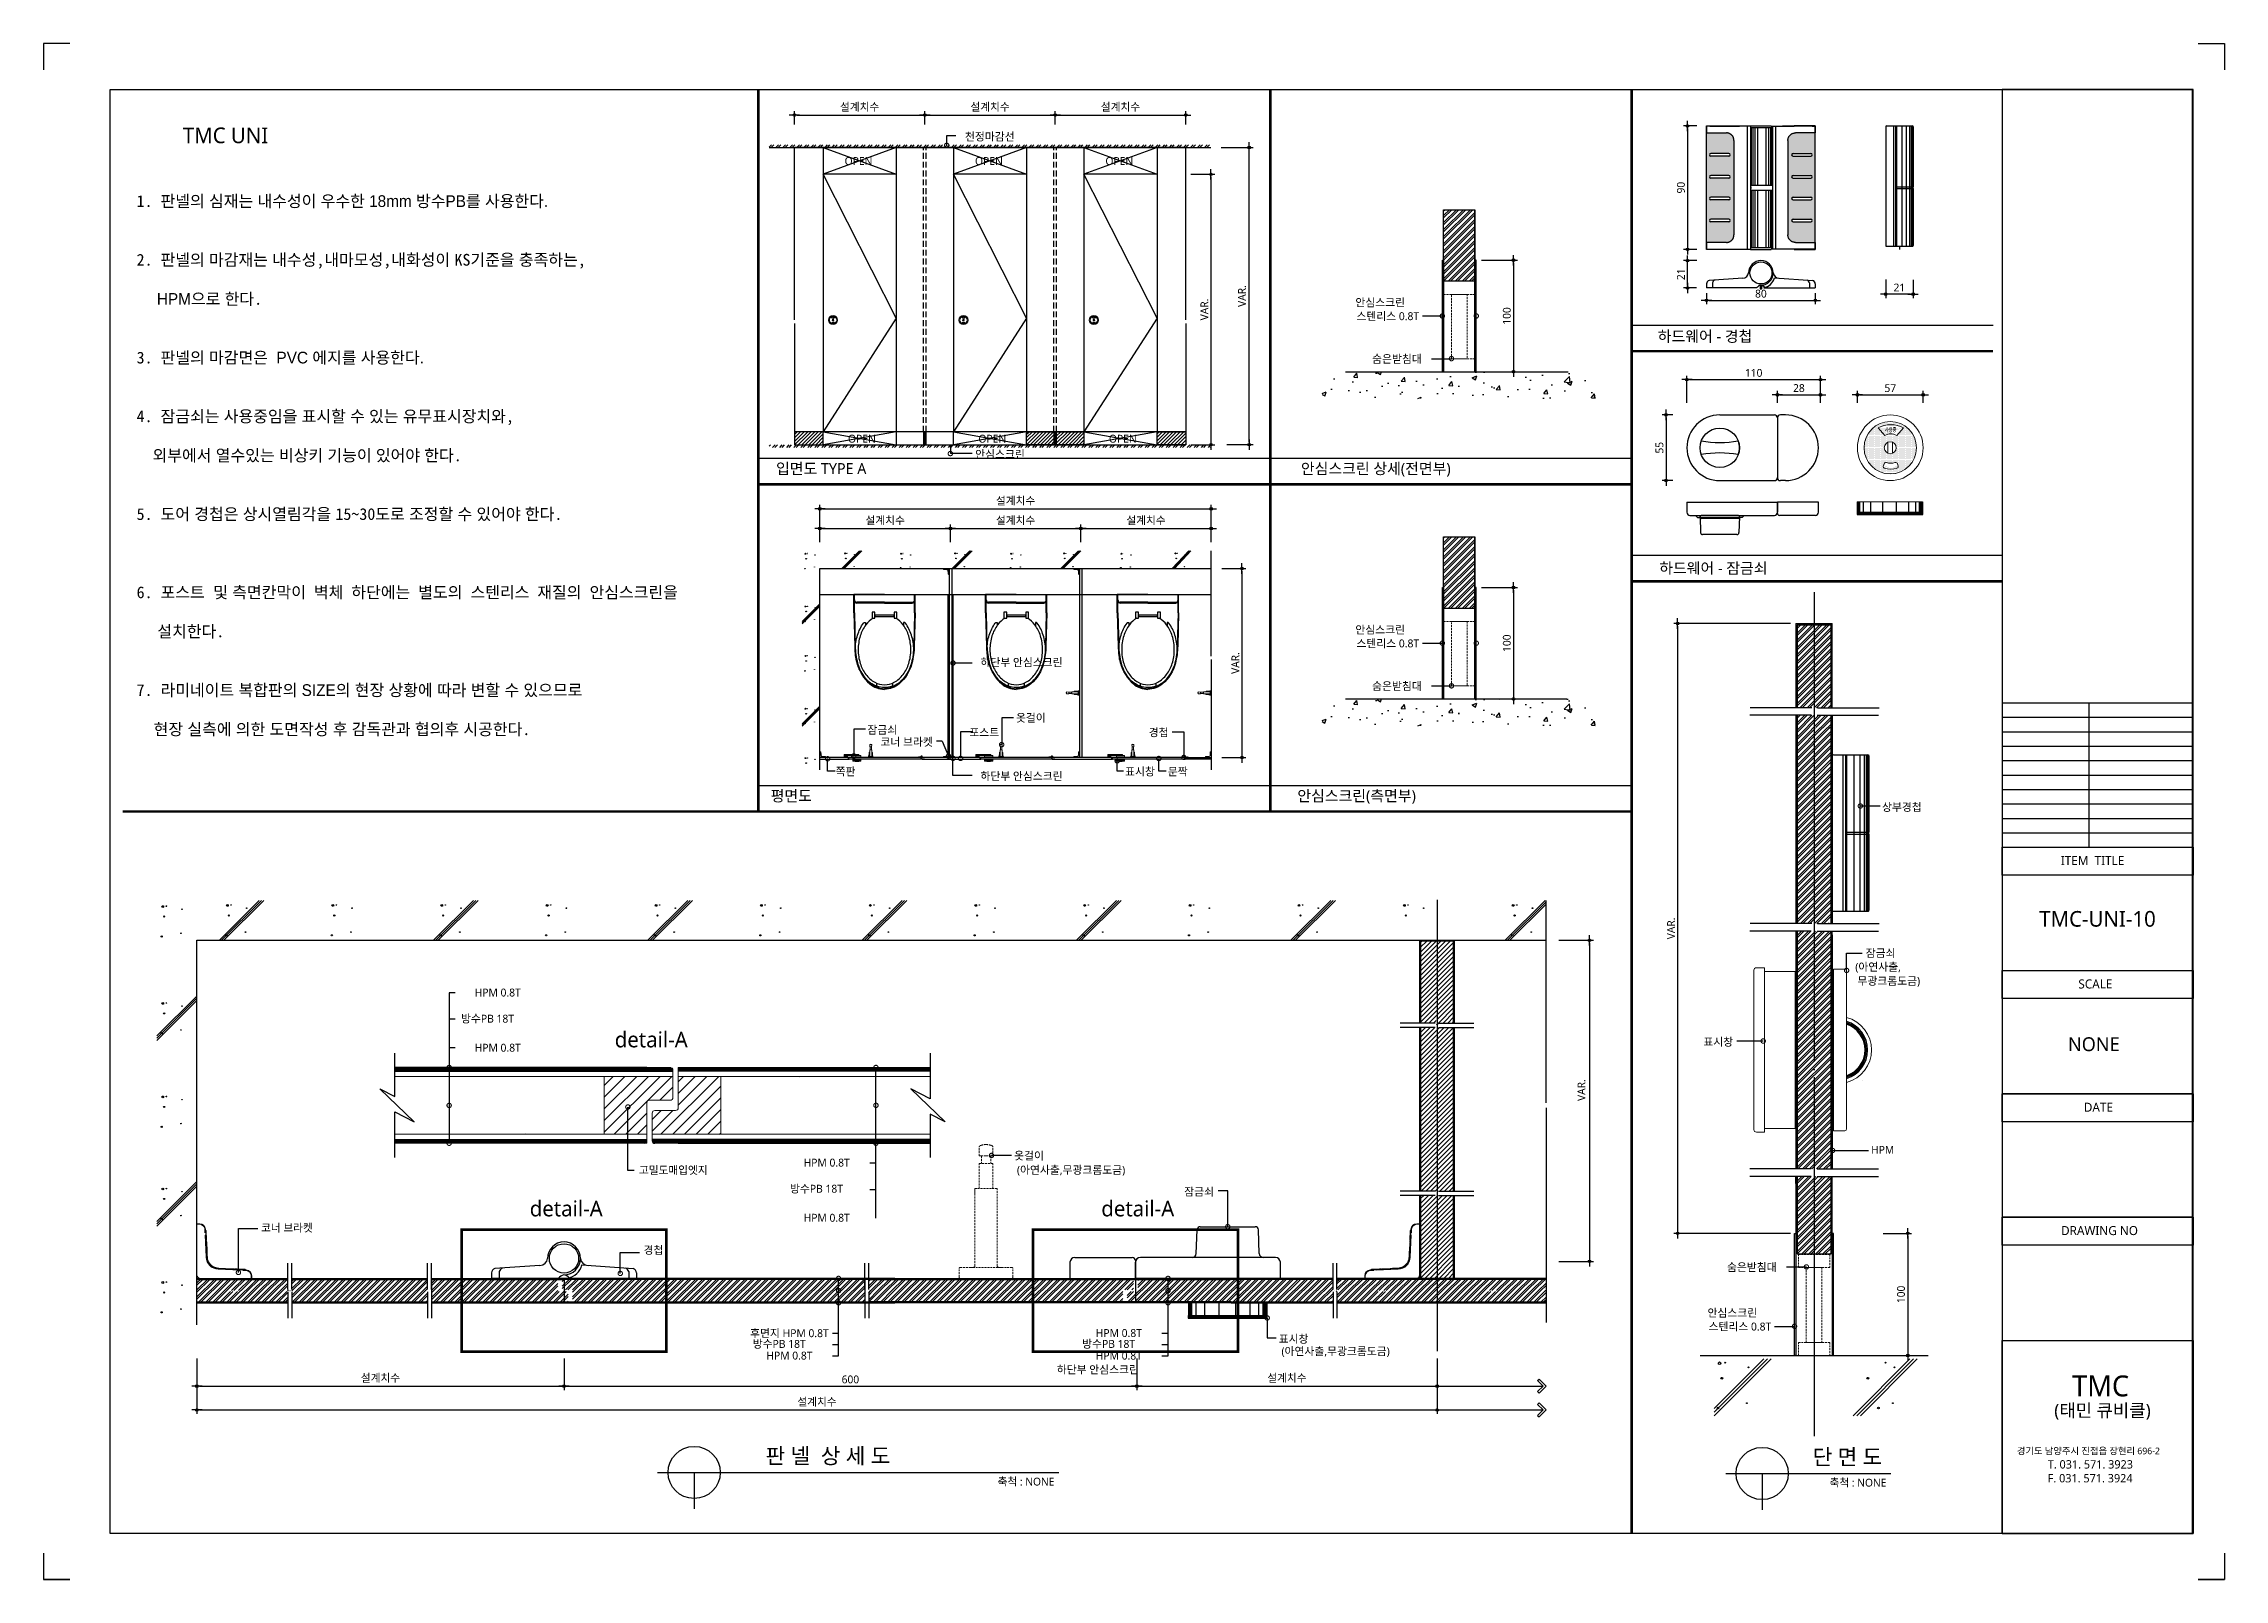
# Model space of a CAD drawing. Extents: x -255 to 8105, y -176 to 5714.
import ezdxf
from ezdxf.enums import TextEntityAlignment as Align

# ---------------------------------------------------------------- set-up
doc = ezdxf.new("R2010")
doc.units = 0
doc.header["$LTSCALE"] = 30
doc.linetypes.add('CEN', pattern=[62, 60, -1, 0, -1])
doc.linetypes.add('HIDDEN', pattern=[0.375, 0.25, -0.125])
doc.layers.get('0').update_dxf_attribs({"linetype": 'CONTINUOUS'})
doc.layers.get('DEFPOINTS').update_dxf_attribs({"linetype": 'CONTINUOUS'})
for name, color, linetype in [('02---제품선', 4, 'CONTINUOUS'), ('0_toilet', 6, 'CONTINUOUS'), ('C', 2, 'CONTINUOUS'), ('curior-0Line', 252, 'CONTINUOUS'), ('DIM', 7, 'CONTINUOUS'), ('HAT', 8, 'CONTINUOUS'), ('HID', 9, 'HIDDEN'), ('jac text', 7, 'CONTINUOUS'), ('jc panel', 4, 'CONTINUOUS'), ('TIT', 3, 'CONTINUOUS'), ('경첩', 4, 'CONTINUOUS'), ('문자', 3, 'CONTINUOUS'), ('부자재', 4, 'CONTINUOUS'), ('옷걸이', 4, 'CONTINUOUS'), ('잠금쇠(회전형)', 4, 'CONTINUOUS'), ('중심선', 1, 'CEN'), ('치수', 1, 'CONTINUOUS'), ('판넬', 2, 'CONTINUOUS'), ('해치', 8, 'CONTINUOUS')]:
    doc.layers.add(name, color=color, linetype=linetype)
doc.styles.add('HDW', font='gulim.ttc')
doc.styles.add('돋움', font='malgun.ttf')
doc.dimstyles.new('10', dxfattribs={"dimscale": 10, "dimtxt": 3, "dimasz": 1, "dimexe": 1.5, "dimexo": 2, "dimgap": 1, "dimtad": 1, "dimdec": 0, "dimlunit": 6, "dimtxsty": '돋움', "dimblk": 'DIMDOT', "dimcen": -1, "dimdle": 1.5, "dimclrt": 3, "dimazin": 3, "dimtfac": 1, "dimtdec": 0, "dimtix": 1, "dimtmove": 2, "dimatfit": 3, "dimldrblk": 'DIMDOT', "dimarcsym": 0})
pattern_1 = [(45, (-192504.132, -190852.349), (-13.4703842, 13.4703842), []), (45, (-192495.151, -190852.349), (-13.4703842, 13.4703842), [])]
pattern_2 = [(45, (37379.286, 62.999), (-13.47038, 13.47038), []), (45, (37388.266, 62.999), (-13.47038, 13.47038), [])]
pattern_3 = [(45, (37673.655, -7000), (-22.45064, 22.45064), [])]
pattern_4 = [(45, (29313.655, -7000), (-13.470384, 13.470384), []), (45, (29322.636, -7000), (-13.470384, 13.470384), [])]

# ---------------------------------------------------------------- blocks, each defined once
blk = doc.blocks.new('DIMDOT')
at = {"linetype": 'Continuous'}
blk.add_line((-2, 0), (2, 0), dxfattribs=at)
for radius in [0.5, 0.25]:
    blk.add_circle((0, 0), radius, dxfattribs=at)
blk = doc.blocks.new('*D555')
at = {"layer": 'DEFPOINTS', "color": 0}
for p in [(40257.5, 5622.6), (40757.5, 5678.9), (40757.5, 5622.6)]:
    blk.add_point(p, dxfattribs=at)
at = {"layer": 'DIM', "color": 0, "lineweight": -2, "ltscale": 10}
for p, q in [((40257.5, 5642.6), (40257.5, 5693.9)), ((40757.5, 5642.6), (40757.5, 5693.9)), ((40267.5, 5678.9), (40747.5, 5678.9))]:
    blk.add_line(p, q, dxfattribs=at)
at = {"layer": 'DIM', "color": 0, "lineweight": -2, "xscale": 10, "yscale": 10, "zscale": 10, "rotation": 180}
blk.add_blockref('DIMDOT', (40257.5, 5678.9), dxfattribs=at)
at = {"layer": 'DIM', "color": 0, "lineweight": -2, "xscale": 10, "yscale": 10, "zscale": 10}
blk.add_blockref('DIMDOT', (40757.5, 5678.9), dxfattribs=at)
at = {"layer": 'DIM', "color": 3, "insert": (40507.5, 5708.6), "char_height": 30, "attachment_point": 5, "style": '돋움'}
blk.add_mtext('설계치수', dxfattribs=at)
blk = doc.blocks.new('*D556')
at = {"layer": 'DEFPOINTS', "color": 0}
for p in [(40757.5, 5622.6), (41257.5, 5678.9), (41257.5, 5622.6)]:
    blk.add_point(p, dxfattribs=at)
at = {"layer": 'DIM', "color": 0, "lineweight": -2, "ltscale": 10}
for p, q in [((40757.5, 5642.6), (40757.5, 5693.9)), ((41257.5, 5642.6), (41257.5, 5693.9)), ((40767.5, 5678.9), (41247.5, 5678.9))]:
    blk.add_line(p, q, dxfattribs=at)
at = {"layer": 'DIM', "color": 0, "lineweight": -2, "xscale": 10, "yscale": 10, "zscale": 10, "rotation": 180}
blk.add_blockref('DIMDOT', (40757.5, 5678.9), dxfattribs=at)
at = {"layer": 'DIM', "color": 0, "lineweight": -2, "xscale": 10, "yscale": 10, "zscale": 10}
blk.add_blockref('DIMDOT', (41257.5, 5678.9), dxfattribs=at)
at = {"layer": 'DIM', "color": 3, "insert": (41007.5, 5708.6), "char_height": 30, "attachment_point": 5, "style": '돋움'}
blk.add_mtext('설계치수', dxfattribs=at)
blk = doc.blocks.new('*D557')
at = {"layer": 'DEFPOINTS', "color": 0}
for p in [(41257.5, 5622.6), (41757.5, 5678.9), (41757.5, 5622.6)]:
    blk.add_point(p, dxfattribs=at)
at = {"layer": 'DIM', "color": 0, "lineweight": -2, "ltscale": 10}
for p, q in [((41257.5, 5642.6), (41257.5, 5693.9)), ((41757.5, 5642.6), (41757.5, 5693.9)), ((41267.5, 5678.9), (41747.5, 5678.9))]:
    blk.add_line(p, q, dxfattribs=at)
at = {"layer": 'DIM', "color": 0, "lineweight": -2, "xscale": 10, "yscale": 10, "zscale": 10, "rotation": 180}
blk.add_blockref('DIMDOT', (41257.5, 5678.9), dxfattribs=at)
at = {"layer": 'DIM', "color": 0, "lineweight": -2, "xscale": 10, "yscale": 10, "zscale": 10}
blk.add_blockref('DIMDOT', (41757.5, 5678.9), dxfattribs=at)
at = {"layer": 'DIM', "color": 3, "insert": (41507.5, 5708.6), "char_height": 30, "attachment_point": 5, "style": '돋움'}
blk.add_mtext('설계치수', dxfattribs=at)
blk = doc.blocks.new('*D558')
at = {"layer": 'DEFPOINTS', "color": 0}
for p in [(41757.5, 5451.8), (41757.5, 4414.7), (41854.4, 4414.7)]:
    blk.add_point(p, dxfattribs=at)
at = {"layer": 'DIM', "color": 0, "lineweight": -2, "ltscale": 10}
for p, q in [((41777.5, 5451.8), (41869.4, 5451.8)), ((41854.4, 5441.8), (41854.4, 4424.7)), ((41777.5, 4414.7), (41869.4, 4414.7))]:
    blk.add_line(p, q, dxfattribs=at)
at = {"layer": 'DIM', "color": 0, "lineweight": -2, "xscale": 10, "yscale": 10, "zscale": 10}
for p, rotation in [((41854.4, 5451.8), 90), ((41854.4, 4414.7), 270)]:
    blk.add_blockref('DIMDOT', p, dxfattribs=dict(at, rotation=rotation))
at = {"layer": 'DIM', "color": 3, "insert": (41829.2, 4933.3), "char_height": 30, "attachment_point": 5, "rotation": 90, "style": '돋움'}
blk.add_mtext('VAR.', dxfattribs=at)
blk = doc.blocks.new('*D559')
at = {"layer": 'DEFPOINTS', "color": 0}
for p in [(41876.4, 3939.8), (41876.4, 3214.8), (41973.3, 3214.8)]:
    blk.add_point(p, dxfattribs=at)
at = {"layer": 'DIM', "color": 0, "lineweight": -2, "ltscale": 10}
for p, q in [((41896.4, 3939.8), (41988.3, 3939.8)), ((41973.3, 3929.8), (41973.3, 3224.8)), ((41896.4, 3214.8), (41988.3, 3214.8))]:
    blk.add_line(p, q, dxfattribs=at)
at = {"layer": 'DIM', "color": 0, "lineweight": -2, "xscale": 10, "yscale": 10, "zscale": 10}
for p, rotation in [((41973.3, 3939.8), 90), ((41973.3, 3214.8), 270)]:
    blk.add_blockref('DIMDOT', p, dxfattribs=dict(at, rotation=rotation))
at = {"layer": 'DIM', "color": 3, "insert": (41948.1, 3577.3), "char_height": 30, "attachment_point": 5, "rotation": 90, "style": '돋움'}
blk.add_mtext('VAR.', dxfattribs=at)
blk = doc.blocks.new('_DOTSMALL')
at = {"color": 0, "linetype": 'ByBlock', "const_width": 0.5}
blk.add_lwpolyline([(-0.0625, 0, 1), (0.0625, 0, 1)], format="xyb", close=True, dxfattribs=at)
blk = doc.blocks.new('A$C63EC304E')
at = {"layer": '치수', "color": 1, "xscale": 2.5, "yscale": 2.5, "zscale": 2.5, "rotation": 234.3098741996962}
blk.add_blockref('_DOTSMALL', (0.31, 0.31), dxfattribs=at)
blk = doc.blocks.new('A$C2BC9653E')
at = {"layer": '치수', "xscale": 0.3333333333333333, "yscale": 0.3333333333333333, "zscale": 0.3333333333333333}
blk.add_blockref('A$C63EC304E', (0, 0), dxfattribs=at)
blk = doc.blocks.new('A$C7FC71301')
at = {"layer": '치수', "rotation": 180}
blk.add_blockref('A$C2BC9653E', (0.21, 0.21), dxfattribs=at)
blk = doc.blocks.new('A$C4A20372B')
at = {"layer": '치수'}
blk.add_blockref('A$C7FC71301', (0, 0), dxfattribs=at)
blk = doc.blocks.new('A$C566469F5')
at = {"layer": '치수'}
blk.add_blockref('A$C4A20372B', (0, 0), dxfattribs=at)
blk = doc.blocks.new('A$C7E317CD4')
at = {"layer": '해치', "xscale": 2, "yscale": 2, "zscale": 2}
blk.add_blockref('A$C566469F5', (0, 0), dxfattribs=at)
blk = doc.blocks.new('A$C601D7F27')
at = {"layer": '치수'}
blk.add_blockref('A$C7E317CD4', (0, 0), dxfattribs=at)
blk = doc.blocks.new('A$C38802C08')
at = {"layer": '치수'}
blk.add_blockref('A$C601D7F27', (0, 0), dxfattribs=at)
blk = doc.blocks.new('*D560')
at = {"layer": 'DEFPOINTS', "color": 0}
for p in [(41355.4, 4020.3), (41855.4, 4093.4), (41855.4, 4020.3)]:
    blk.add_point(p, dxfattribs=at)
at = {"layer": 'DIM', "color": 0, "lineweight": -2, "ltscale": 10}
for p, q in [((41355.4, 4040.3), (41355.4, 4108.4)), ((41855.4, 4040.3), (41855.4, 4108.4)), ((41365.4, 4093.4), (41845.4, 4093.4))]:
    blk.add_line(p, q, dxfattribs=at)
at = {"layer": 'DIM', "color": 0, "lineweight": -2, "xscale": 10, "yscale": 10, "zscale": 10, "rotation": 180}
blk.add_blockref('DIMDOT', (41355.4, 4093.4), dxfattribs=at)
at = {"layer": 'DIM', "color": 0, "lineweight": -2, "xscale": 10, "yscale": 10, "zscale": 10}
blk.add_blockref('DIMDOT', (41855.4, 4093.4), dxfattribs=at)
at = {"layer": 'DIM', "color": 3, "insert": (41605.4, 4123), "char_height": 30, "attachment_point": 5, "style": '돋움'}
blk.add_mtext('설계치수', dxfattribs=at)
blk = doc.blocks.new('*D561')
at = {"layer": 'DEFPOINTS', "color": 0}
for p in [(41855.4, 4168.7), (40355.4, 4020.3), (41855.4, 4020.3)]:
    blk.add_point(p, dxfattribs=at)
at = {"layer": 'DIM', "color": 0, "lineweight": -2, "ltscale": 10}
for p, q in [((40355.4, 4040.3), (40355.4, 4183.7)), ((41855.4, 4040.3), (41855.4, 4183.7)), ((40365.4, 4168.7), (41845.4, 4168.7))]:
    blk.add_line(p, q, dxfattribs=at)
at = {"layer": 'DIM', "color": 0, "lineweight": -2, "xscale": 10, "yscale": 10, "zscale": 10, "rotation": 180}
blk.add_blockref('DIMDOT', (40355.4, 4168.7), dxfattribs=at)
at = {"layer": 'DIM', "color": 0, "lineweight": -2, "xscale": 10, "yscale": 10, "zscale": 10}
blk.add_blockref('DIMDOT', (41855.4, 4168.7), dxfattribs=at)
at = {"layer": 'DIM', "color": 3, "insert": (41105.4, 4198.4), "char_height": 30, "attachment_point": 5, "style": '돋움'}
blk.add_mtext('설계치수', dxfattribs=at)
blk = doc.blocks.new('*D562')
at = {"layer": 'DEFPOINTS', "color": 0}
for p in [(40855.4, 4020.3), (41355.4, 4093.4), (41355.4, 4020.3)]:
    blk.add_point(p, dxfattribs=at)
at = {"layer": 'DIM', "color": 0, "lineweight": -2, "ltscale": 10}
for p, q in [((40855.4, 4040.3), (40855.4, 4108.4)), ((41355.4, 4040.3), (41355.4, 4108.4)), ((40865.4, 4093.4), (41345.4, 4093.4))]:
    blk.add_line(p, q, dxfattribs=at)
at = {"layer": 'DIM', "color": 0, "lineweight": -2, "xscale": 10, "yscale": 10, "zscale": 10, "rotation": 180}
blk.add_blockref('DIMDOT', (40855.4, 4093.4), dxfattribs=at)
at = {"layer": 'DIM', "color": 0, "lineweight": -2, "xscale": 10, "yscale": 10, "zscale": 10}
blk.add_blockref('DIMDOT', (41355.4, 4093.4), dxfattribs=at)
at = {"layer": 'DIM', "color": 3, "insert": (41105.4, 4123), "char_height": 30, "attachment_point": 5, "style": '돋움'}
blk.add_mtext('설계치수', dxfattribs=at)
blk = doc.blocks.new('*D563')
at = {"layer": 'DEFPOINTS', "color": 0}
for p in [(40355.4, 4020.3), (40855.4, 4093.4), (40855.4, 4020.3)]:
    blk.add_point(p, dxfattribs=at)
at = {"layer": 'DIM', "color": 0, "lineweight": -2, "ltscale": 10}
for p, q in [((40355.4, 4040.3), (40355.4, 4108.4)), ((40855.4, 4040.3), (40855.4, 4108.4)), ((40365.4, 4093.4), (40845.4, 4093.4))]:
    blk.add_line(p, q, dxfattribs=at)
at = {"layer": 'DIM', "color": 0, "lineweight": -2, "xscale": 10, "yscale": 10, "zscale": 10, "rotation": 180}
blk.add_blockref('DIMDOT', (40355.4, 4093.4), dxfattribs=at)
at = {"layer": 'DIM', "color": 0, "lineweight": -2, "xscale": 10, "yscale": 10, "zscale": 10}
blk.add_blockref('DIMDOT', (40855.4, 4093.4), dxfattribs=at)
at = {"layer": 'DIM', "color": 3, "insert": (40605.4, 4123), "char_height": 30, "attachment_point": 5, "style": '돋움'}
blk.add_mtext('설계치수', dxfattribs=at)
blk = doc.blocks.new('*D564')
at = {"layer": 'DEFPOINTS', "color": 0}
for p in [(37967.1, 930), (39374.2, 930), (39374.2, 804.3)]:
    blk.add_point(p, dxfattribs=at)
at = {"layer": 'DIM', "color": 0, "lineweight": -2, "ltscale": 10}
for p, q in [((37967.1, 910), (37967.1, 789.3)), ((39374.2, 910), (39374.2, 789.3)), ((37977.1, 804.3), (39364.2, 804.3))]:
    blk.add_line(p, q, dxfattribs=at)
at = {"layer": 'DIM', "color": 0, "lineweight": -2, "xscale": 10, "yscale": 10, "zscale": 10, "rotation": 180}
blk.add_blockref('DIMDOT', (37967.1, 804.3), dxfattribs=at)
at = {"layer": 'DIM', "color": 0, "lineweight": -2, "xscale": 10, "yscale": 10, "zscale": 10}
blk.add_blockref('DIMDOT', (39374.2, 804.3), dxfattribs=at)
at = {"layer": 'DIM', "color": 3, "insert": (38670.6, 833.9), "char_height": 30, "attachment_point": 5, "style": '돋움'}
blk.add_mtext('설계치수', dxfattribs=at)
blk = doc.blocks.new('*D565')
at = {"layer": 'DEFPOINTS', "color": 0}
for p in [(37967.1, 930), (42721, 930), (42721, 712.8)]:
    blk.add_point(p, dxfattribs=at)
at = {"layer": 'DIM', "color": 0, "lineweight": -2, "ltscale": 10}
for p, q in [((37967.1, 910), (37967.1, 697.8)), ((42721, 910), (42721, 697.8)), ((37977.1, 712.8), (42711, 712.8))]:
    blk.add_line(p, q, dxfattribs=at)
at = {"layer": 'DIM', "color": 0, "lineweight": -2, "xscale": 10, "yscale": 10, "zscale": 10, "rotation": 180}
blk.add_blockref('DIMDOT', (37967.1, 712.8), dxfattribs=at)
at = {"layer": 'DIM', "color": 0, "lineweight": -2, "xscale": 10, "yscale": 10, "zscale": 10}
blk.add_blockref('DIMDOT', (42721, 712.8), dxfattribs=at)
at = {"layer": 'DIM', "color": 3, "insert": (40344, 742.5), "char_height": 30, "attachment_point": 5, "style": '돋움'}
blk.add_mtext('설계치수', dxfattribs=at)
blk = doc.blocks.new('*D566')
at = {"layer": 'DEFPOINTS', "color": 0}
for p in [(41570.1, 930), (42721, 930), (42721, 804.3)]:
    blk.add_point(p, dxfattribs=at)
at = {"layer": 'DIM', "color": 0, "lineweight": -2, "ltscale": 10}
for p, q in [((41570.1, 910), (41570.1, 789.3)), ((42721, 910), (42721, 789.3)), ((41580.1, 804.3), (42711, 804.3))]:
    blk.add_line(p, q, dxfattribs=at)
at = {"layer": 'DIM', "color": 0, "lineweight": -2, "xscale": 10, "yscale": 10, "zscale": 10, "rotation": 180}
blk.add_blockref('DIMDOT', (41570.1, 804.3), dxfattribs=at)
at = {"layer": 'DIM', "color": 0, "lineweight": -2, "xscale": 10, "yscale": 10, "zscale": 10}
blk.add_blockref('DIMDOT', (42721, 804.3), dxfattribs=at)
at = {"layer": 'DIM', "color": 3, "insert": (42145.5, 833.9), "char_height": 30, "attachment_point": 5, "style": '돋움'}
blk.add_mtext('설계치수', dxfattribs=at)
blk = doc.blocks.new('*D567')
at = {"layer": 'DEFPOINTS', "color": 0}
for p in [(39374.2, 930), (41570.1, 930), (41570.1, 804.3)]:
    blk.add_point(p, dxfattribs=at)
at = {"layer": 'DIM', "color": 0, "lineweight": -2, "ltscale": 10}
for p, q in [((39374.2, 910), (39374.2, 789.3)), ((41570.1, 910), (41570.1, 789.3)), ((39384.2, 804.3), (41560.1, 804.3))]:
    blk.add_line(p, q, dxfattribs=at)
at = {"layer": 'DIM', "color": 0, "lineweight": -2, "xscale": 10, "yscale": 10, "zscale": 10, "rotation": 180}
blk.add_blockref('DIMDOT', (39374.2, 804.3), dxfattribs=at)
at = {"layer": 'DIM', "color": 0, "lineweight": -2, "xscale": 10, "yscale": 10, "zscale": 10}
blk.add_blockref('DIMDOT', (41570.1, 804.3), dxfattribs=at)
at = {"layer": 'DIM', "color": 3, "insert": (40472.1, 829.8), "char_height": 30, "attachment_point": 5, "style": '돋움'}
blk.add_mtext('600', dxfattribs=at)
blk = doc.blocks.new('A$C06B31977')
for p, q in [((1.26, 11.06), (1.26, 21.17)), ((1.26, 10.11), (1.26, 0))]:
    blk.add_line(p, q)
blk = doc.blocks.new('*D568')
at = {"layer": 'DEFPOINTS', "color": 0}
for p in [(43167.8, 2514.2), (43167.8, 1282.8), (43305.6, 1282.8)]:
    blk.add_point(p, dxfattribs=at)
at = {"layer": 'DIM', "color": 0, "lineweight": -2, "ltscale": 10}
for p, q in [((43187.8, 2514.2), (43320.6, 2514.2)), ((43305.6, 2504.2), (43305.6, 1292.8)), ((43187.8, 1282.8), (43320.6, 1282.8))]:
    blk.add_line(p, q, dxfattribs=at)
at = {"layer": 'DIM', "color": 0, "lineweight": -2, "xscale": 10, "yscale": 10, "zscale": 10}
for p, rotation in [((43305.6, 2514.2), 90), ((43305.6, 1282.8), 270)]:
    blk.add_blockref('DIMDOT', p, dxfattribs=dict(at, rotation=rotation))
at = {"layer": 'DIM', "color": 3, "insert": (43274.8, 1939.4), "char_height": 30, "attachment_point": 5, "rotation": 90, "style": '돋움'}
blk.add_mtext('VAR.', dxfattribs=at)
blk = doc.blocks.new('A$C13EB2441')
for p, q in [((0.84, 7.37), (0.84, 14.11)), ((0.84, 6.74), (0.84, 0))]:
    blk.add_line(p, q)
blk = doc.blocks.new('*D569')
at = {"layer": 'DEFPOINTS', "color": 0}
for p in [(44190.8, 4664.3), (43678.8, 4555.7), (44190.8, 4555.7)]:
    blk.add_point(p, dxfattribs=at)
at = {"layer": 'DIM', "color": 0, "lineweight": -2, "ltscale": 10}
for p, q in [((43678.8, 4575.7), (43678.8, 4679.3)), ((43688.8, 4664.3), (44180.8, 4664.3)), ((44190.8, 4575.7), (44190.8, 4679.3))]:
    blk.add_line(p, q, dxfattribs=at)
at = {"layer": 'DIM', "color": 0, "lineweight": -2, "xscale": 10, "yscale": 10, "zscale": 10, "rotation": 180}
blk.add_blockref('DIMDOT', (43678.8, 4664.3), dxfattribs=at)
at = {"layer": 'DIM', "color": 0, "lineweight": -2, "xscale": 10, "yscale": 10, "zscale": 10}
blk.add_blockref('DIMDOT', (44190.8, 4664.3), dxfattribs=at)
at = {"layer": 'DIM', "color": 3, "insert": (43934.8, 4689.9), "char_height": 30, "attachment_point": 5, "style": '돋움'}
blk.add_mtext('110', dxfattribs=at)
blk = doc.blocks.new('*D570')
at = {"layer": 'DEFPOINTS', "color": 0}
for p in [(44190.8, 4606.3), (44025.8, 4555.7), (44190.8, 4555.7)]:
    blk.add_point(p, dxfattribs=at)
at = {"layer": 'DIM', "color": 0, "lineweight": -2, "ltscale": 10}
for p, q in [((44025.8, 4575.7), (44025.8, 4621.3)), ((44035.8, 4606.3), (44180.8, 4606.3)), ((44190.8, 4575.7), (44190.8, 4621.3))]:
    blk.add_line(p, q, dxfattribs=at)
at = {"layer": 'DIM', "color": 0, "lineweight": -2, "xscale": 10, "yscale": 10, "zscale": 10, "rotation": 180}
blk.add_blockref('DIMDOT', (44025.8, 4606.3), dxfattribs=at)
at = {"layer": 'DIM', "color": 0, "lineweight": -2, "xscale": 10, "yscale": 10, "zscale": 10}
blk.add_blockref('DIMDOT', (44190.8, 4606.3), dxfattribs=at)
at = {"layer": 'DIM', "color": 3, "insert": (44108.3, 4631.8), "char_height": 30, "attachment_point": 5, "style": '돋움'}
blk.add_mtext('28', dxfattribs=at)
blk = doc.blocks.new('*D571')
at = {"layer": 'DEFPOINTS', "color": 0}
for p in [(44584.5, 4606.3), (44332.5, 4555.7), (44584.5, 4555.7)]:
    blk.add_point(p, dxfattribs=at)
at = {"layer": 'DIM', "color": 0, "lineweight": -2, "ltscale": 10}
for p, q in [((44332.5, 4575.7), (44332.5, 4621.3)), ((44342.5, 4606.3), (44574.5, 4606.3)), ((44584.5, 4575.7), (44584.5, 4621.3))]:
    blk.add_line(p, q, dxfattribs=at)
at = {"layer": 'DIM', "color": 0, "lineweight": -2, "xscale": 10, "yscale": 10, "zscale": 10, "rotation": 180}
blk.add_blockref('DIMDOT', (44332.5, 4606.3), dxfattribs=at)
at = {"layer": 'DIM', "color": 0, "lineweight": -2, "xscale": 10, "yscale": 10, "zscale": 10}
blk.add_blockref('DIMDOT', (44584.5, 4606.3), dxfattribs=at)
at = {"layer": 'DIM', "color": 3, "insert": (44458.5, 4631.6), "char_height": 30, "attachment_point": 5, "style": '돋움'}
blk.add_mtext('57', dxfattribs=at)
blk = doc.blocks.new('*D572')
at = {"layer": 'DEFPOINTS', "color": 0}
for p in [(43736.5, 5637), (43681.4, 5163.9), (43736.5, 5163.9)]:
    blk.add_point(p, dxfattribs=at)
at = {"layer": 'DIM', "color": 0, "lineweight": -2, "ltscale": 10}
for p, q in [((43716.5, 5637), (43666.4, 5637)), ((43681.4, 5627), (43681.4, 5173.9)), ((43716.5, 5163.9), (43666.4, 5163.9))]:
    blk.add_line(p, q, dxfattribs=at)
at = {"layer": 'DIM', "color": 0, "lineweight": -2, "xscale": 10, "yscale": 10, "zscale": 10}
for p, rotation in [((43681.4, 5637), 90), ((43681.4, 5163.9), 270)]:
    blk.add_blockref('DIMDOT', p, dxfattribs=dict(at, rotation=rotation))
at = {"layer": 'DIM', "color": 3, "insert": (43655.9, 5400.5), "char_height": 30, "attachment_point": 5, "rotation": 90, "style": '돋움'}
blk.add_mtext('90', dxfattribs=at)
blk = doc.blocks.new('*D573')
at = {"layer": 'DEFPOINTS', "color": 0}
for p in [(43754.1, 5015.7), (44171.1, 5015.7), (44171.1, 4968.3)]:
    blk.add_point(p, dxfattribs=at)
at = {"layer": 'DIM', "color": 0, "lineweight": -2, "ltscale": 10}
for p, q in [((43754.1, 4995.7), (43754.1, 4953.3)), ((43764.1, 4968.3), (44161.1, 4968.3)), ((44171.1, 4995.7), (44171.1, 4953.3))]:
    blk.add_line(p, q, dxfattribs=at)
at = {"layer": 'DIM', "color": 0, "lineweight": -2, "xscale": 10, "yscale": 10, "zscale": 10, "rotation": 180}
blk.add_blockref('DIMDOT', (43754.1, 4968.3), dxfattribs=at)
at = {"layer": 'DIM', "color": 0, "lineweight": -2, "xscale": 10, "yscale": 10, "zscale": 10}
blk.add_blockref('DIMDOT', (44171.1, 4968.3), dxfattribs=at)
at = {"layer": 'DIM', "color": 3, "insert": (43962.6, 4993.8), "char_height": 30, "attachment_point": 5, "style": '돋움'}
blk.add_mtext('80', dxfattribs=at)
blk = doc.blocks.new('*D574')
at = {"layer": 'DEFPOINTS', "color": 0}
for p in [(43681.4, 5120.7), (43736.5, 5120.7), (43735.8, 5015.7)]:
    blk.add_point(p, dxfattribs=at)
at = {"layer": 'DIM', "color": 0, "lineweight": -2, "ltscale": 10}
for p, q in [((43716.5, 5120.7), (43666.4, 5120.7)), ((43681.4, 5025.7), (43681.4, 5110.7)), ((43715.8, 5015.7), (43666.4, 5015.7))]:
    blk.add_line(p, q, dxfattribs=at)
at = {"layer": 'DIM', "color": 0, "lineweight": -2, "xscale": 10, "yscale": 10, "zscale": 10}
for p, rotation in [((43681.4, 5120.7), 90), ((43681.4, 5015.7), 270)]:
    blk.add_blockref('DIMDOT', p, dxfattribs=dict(at, rotation=rotation))
at = {"layer": 'DIM', "color": 3, "insert": (43656.1, 5068.2), "char_height": 30, "attachment_point": 5, "rotation": 90, "style": '돋움'}
blk.add_mtext('21', dxfattribs=at)
blk = doc.blocks.new('*D575')
at = {"layer": 'DEFPOINTS', "color": 0}
for p in [(44440.9, 5067.9), (44545.9, 5067.1), (44440.9, 4992.2)]:
    blk.add_point(p, dxfattribs=at)
at = {"layer": 'DIM', "color": 0, "lineweight": -2, "ltscale": 10}
for p, q in [((44440.9, 5047.9), (44440.9, 4977.2)), ((44545.9, 5047.1), (44545.9, 4977.2)), ((44535.9, 4992.2), (44450.9, 4992.2))]:
    blk.add_line(p, q, dxfattribs=at)
at = {"layer": 'DIM', "color": 0, "lineweight": -2, "xscale": 10, "yscale": 10, "zscale": 10, "rotation": 180}
blk.add_blockref('DIMDOT', (44440.9, 4992.2), dxfattribs=at)
at = {"layer": 'DIM', "color": 0, "lineweight": -2, "xscale": 10, "yscale": 10, "zscale": 10}
blk.add_blockref('DIMDOT', (44545.9, 4992.2), dxfattribs=at)
at = {"layer": 'DIM', "color": 3, "insert": (44493.4, 5017.5), "char_height": 30, "attachment_point": 5, "style": '돋움'}
blk.add_mtext('21', dxfattribs=at)
blk = doc.blocks.new('A$C10E41893')
at = {"layer": '부자재'}
for p, q in [((6, 0), (6, 196)), ((123, 196), (6, 196)), ((123, 192), (6, 192)), ((55, 0), (55, 177)), ((61, 0), (61, 177)), ((6, 0), (6, -196)), ((55, 0), (55, -177)), ((61, 0), (61, -177)), ((123, -192), (6, -192)), ((123, -196), (6, -196))]:
    blk.add_line(p, q, dxfattribs=at)
for points in [[(123, 196, -0.012538), (123, 196), (335, 190, -0.055395), (445, 175, -0.154276), (577, 93, -0.179504), (612, 0, -0.179504)], [(123, 192, -0.012538), (123, 192), (335, 187, -0.055395), (444, 172, -0.154276), (574, 91, -0.179504), (608, 0, -0.179504)], [(157, -72, 0.089162), (200, -119, 0.085733), (270, -155, 0.075373), (359, -168, 0.075373), (447, -155, 0.085733), (517, -119, 0.106084), (567, -62, 0.126931), (583, 0, 0.126931), (567, 62, 0.106084), (517, 119, 0.085733), (447, 155, 0.075373), (359, 168, 0.075373), (270, 155, 0.085733), (200, 119, 0.089162), (157, 72)], [(572, 51), (589, 51), (589, 60, 0.021185), (583, 71, 0.106084), (528, 134, 0.085733), (453, 172, 0.075373), (359, 187, 0.075373), (265, 172, 0.085733), (189, 134, 0.007337), (184, 130), (184, 122), (205, 122)], [(123, -196, 0.012538), (123, -196), (335, -190, 0.055395), (445, -175, 0.154276), (577, -93, 0.179504), (612, 0, 0.179504)], [(123, -192, 0.012538), (123, -192), (335, -187, 0.055395), (444, -172, 0.154276), (574, -91, 0.179504), (608, 0, 0.179504)], [(589, -51, 0.090214), (598, 0, 0.090214), (589, 51, 0.106084)], [(572, -51), (589, -51), (589, -60, -0.021185), (583, -71, -0.106084), (528, -134, -0.085733), (453, -172, -0.075373), (359, -187, -0.075373), (265, -172, -0.085733), (189, -134, -0.007337), (184, -130), (184, -122), (205, -122)]]:
    blk.add_lwpolyline(points, format="xyb", dxfattribs=at)
blk.add_lwpolyline([(138, -61), (119, -61), (119, -79), (157, -79), (157, -61), (138, -61), (147, -61), (147, 61), (138, 61), (157, 61), (157, 79), (119, 79), (119, 61), (138, 61), (138, -61), (119, -61)], dxfattribs=at)
for centre, start, end in [((40, 177), 0, 90), ((46, 177), 0, 90), ((40, -177), 270, 0), ((46, -177), 270, 0)]:
    blk.add_arc(centre, 15, start, end, dxfattribs=at)
blk = doc.blocks.new('*D576')
at = {"layer": 'DEFPOINTS', "color": 0}
for p in [(43644.5, 4529.1), (43598.8, 4277.1), (43644.5, 4277.1)]:
    blk.add_point(p, dxfattribs=at)
at = {"layer": 'DIM', "color": 0, "lineweight": -2, "ltscale": 10}
for p, q in [((43624.5, 4529.1), (43583.8, 4529.1)), ((43598.8, 4519.1), (43598.8, 4287.1)), ((43624.5, 4277.1), (43583.8, 4277.1))]:
    blk.add_line(p, q, dxfattribs=at)
at = {"layer": 'DIM', "color": 0, "lineweight": -2, "xscale": 10, "yscale": 10, "zscale": 10}
for p, rotation in [((43598.8, 4529.1), 90), ((43598.8, 4277.1), 270)]:
    blk.add_blockref('DIMDOT', p, dxfattribs=dict(at, rotation=rotation))
at = {"layer": 'DIM', "color": 3, "insert": (43573.6, 4403.1), "char_height": 30, "attachment_point": 5, "rotation": 90, "style": '돋움'}
blk.add_mtext('55', dxfattribs=at)
blk = doc.blocks.new('*D577')
at = {"layer": 'DEFPOINTS', "color": 0}
for p in [(44096.3, 3729.1), (43643.4, 1390.1), (44096.3, 1390.1)]:
    blk.add_point(p, dxfattribs=at)
at = {"layer": 'DIM', "color": 0, "lineweight": -2, "ltscale": 10}
for p, q in [((44076.3, 3729.1), (43628.4, 3729.1)), ((43643.4, 3719.1), (43643.4, 1400.1)), ((44076.3, 1390.1), (43628.4, 1390.1))]:
    blk.add_line(p, q, dxfattribs=at)
at = {"layer": 'DIM', "color": 0, "lineweight": -2, "xscale": 10, "yscale": 10, "zscale": 10}
for p, rotation in [((43643.4, 3729.1), 90), ((43643.4, 1390.1), 270)]:
    blk.add_blockref('DIMDOT', p, dxfattribs=dict(at, rotation=rotation))
at = {"layer": 'DIM', "color": 3, "insert": (43618.2, 2559.6), "char_height": 30, "attachment_point": 5, "rotation": 90, "style": '돋움'}
blk.add_mtext('VAR.', dxfattribs=at)
blk = doc.blocks.new('*D578')
at = {"layer": 'DEFPOINTS', "color": 0}
for p in [(44410.9, 1390.2), (44410.9, 921.9), (44525.3, 921.9)]:
    blk.add_point(p, dxfattribs=at)
at = {"layer": 'DIM', "color": 0, "lineweight": -2, "ltscale": 10}
for p, q in [((44430.9, 1390.2), (44540.3, 1390.2)), ((44525.3, 1380.2), (44525.3, 931.9)), ((44430.9, 921.9), (44540.3, 921.9))]:
    blk.add_line(p, q, dxfattribs=at)
at = {"layer": 'DIM', "color": 0, "lineweight": -2, "xscale": 10, "yscale": 10, "zscale": 10}
for p, rotation in [((44525.3, 1390.2), 90), ((44525.3, 921.9), 270)]:
    blk.add_blockref('DIMDOT', p, dxfattribs=dict(at, rotation=rotation))
at = {"layer": 'DIM', "color": 3, "insert": (44499.7, 1156), "char_height": 30, "attachment_point": 5, "rotation": 90, "style": '돋움'}
blk.add_mtext('100', dxfattribs=at)
blk = doc.blocks.new('*D579')
at = {"layer": 'DEFPOINTS', "color": 0}
for p in [(42871.3, 3867.2), (42871.3, 3439.7), (43014.2, 3439.7)]:
    blk.add_point(p, dxfattribs=at)
at = {"layer": 'DIM', "color": 0, "lineweight": -2, "ltscale": 10}
for p, q in [((42891.3, 3867.2), (43029.2, 3867.2)), ((43014.2, 3857.2), (43014.2, 3449.7)), ((42891.3, 3439.7), (43029.2, 3439.7))]:
    blk.add_line(p, q, dxfattribs=at)
at = {"layer": 'DIM', "color": 0, "lineweight": -2, "xscale": 10, "yscale": 10, "zscale": 10}
for p, rotation in [((43014.2, 3867.2), 90), ((43014.2, 3439.7), 270)]:
    blk.add_blockref('DIMDOT', p, dxfattribs=dict(at, rotation=rotation))
at = {"layer": 'DIM', "color": 3, "insert": (42988.6, 3653.5), "char_height": 30, "attachment_point": 5, "rotation": 90, "style": '돋움'}
blk.add_mtext('100', dxfattribs=at)
blk = doc.blocks.new('*D580')
at = {"layer": 'DEFPOINTS', "color": 0}
for p in [(42871.3, 5122.1), (42871.3, 4694.6), (43014.2, 4694.6)]:
    blk.add_point(p, dxfattribs=at)
at = {"layer": 'DIM', "color": 0, "lineweight": -2, "ltscale": 10}
for p, q in [((42891.3, 5122.1), (43029.2, 5122.1)), ((43014.2, 5112.1), (43014.2, 4704.6)), ((42891.3, 4694.6), (43029.2, 4694.6))]:
    blk.add_line(p, q, dxfattribs=at)
at = {"layer": 'DIM', "color": 0, "lineweight": -2, "xscale": 10, "yscale": 10, "zscale": 10}
for p, rotation in [((43014.2, 5122.1), 90), ((43014.2, 4694.6), 270)]:
    blk.add_blockref('DIMDOT', p, dxfattribs=dict(at, rotation=rotation))
at = {"layer": 'DIM', "color": 3, "insert": (42988.6, 4908.4), "char_height": 30, "attachment_point": 5, "rotation": 90, "style": '돋움'}
blk.add_mtext('100', dxfattribs=at)
blk = doc.blocks.new('*D581')
at = {"layer": 'DEFPOINTS', "color": 0}
for p in [(41873.2, 5554.7), (42000.6, 5554.7), (41895.7, 4414.9)]:
    blk.add_point(p, dxfattribs=at)
at = {"layer": 'DIM', "color": 0, "lineweight": -2, "ltscale": 10}
for p, q in [((41893.2, 5554.7), (42015.6, 5554.7)), ((42000.6, 4424.9), (42000.6, 5544.7)), ((41915.7, 4414.9), (42015.6, 4414.9))]:
    blk.add_line(p, q, dxfattribs=at)
at = {"layer": 'DIM', "color": 0, "lineweight": -2, "xscale": 10, "yscale": 10, "zscale": 10}
for p, rotation in [((42000.6, 5554.7), 90), ((42000.6, 4414.9), 270)]:
    blk.add_blockref('DIMDOT', p, dxfattribs=dict(at, rotation=rotation))
at = {"layer": 'DIM', "color": 3, "insert": (41973.3, 4984.8), "char_height": 30, "attachment_point": 5, "rotation": 90, "style": '돋움'}
blk.add_mtext('VAR.', dxfattribs=at)
blk = doc.blocks.new('UNI-10', base_point=(37634, 239))
h = blk.add_hatch()
h.set_pattern_fill('ANSI31', color=2, style=0)
h.set_pattern_definition([(45, (40851.8218, 3157.9053), (-2.245064, 2.245064), [])])
h.paths.add_polyline_path([(42871.3, 4906.3, -1), (42871.3, 4910.5), (42871.3, 5122.1), (42866.3, 5122.1), (42866.3, 4694.6), (42871.3, 4694.6)])
h.paths.add_polyline_path([(42741.3, 4906.3), (42741.3, 4694.6), (42746.3, 4694.6), (42746.3, 5122.1), (42741.3, 5122.1), (42741.3, 4910.5, -0.156999), (42742.5, 4910.1, -0.72861)])
h = blk.add_hatch()
h.set_pattern_fill('ANSI31', color=3, scale=3, angle=180)
h.set_pattern_definition([(225, (37575.794, 62.999), (6.735192, -6.735192), [])])
h.paths.add_polyline_path([(40752.5, 4464.7), (40647.5, 4464.7), (40647.5, 4414.7), (40752.5, 4414.7)])
h.paths.add_polyline_path([(41252.5, 4464.7), (41147.5, 4464.7), (41147.5, 4414.7), (41252.5, 4414.7)])
h.paths.add_polyline_path([(41367.5, 4464.7), (41262.5, 4464.7), (41262.5, 4414.7), (41367.5, 4414.7)])
h.paths.add_polyline_path([(41647.5, 4464.7), (41757.5, 4464.7), (41757.5, 4414.7), (41647.5, 4414.7)])
h.paths.add_polyline_path([(40367.5, 4464.7), (40257.5, 4464.7), (40257.5, 4414.7), (40367.5, 4414.7)])
h.paths.add_polyline_path([(40752.5, 4464.7), (40647.5, 4464.7), (40647.5, 4414.7), (40752.5, 4414.7)])
h = blk.add_hatch()
h.set_pattern_fill('ANSI31', color=2, style=0)
h.set_pattern_definition([(45, (37575.7936, 62.9986), (-2.245064, 2.245064), [])])
h.paths.add_polyline_path([(40762.5, 4464.7), (40752.5, 4464.7), (40752.5, 4414.7), (40762.5, 4414.7)])
h = blk.add_hatch()
h.set_pattern_fill('ANSI31', color=2, style=0)
h.set_pattern_definition([(45, (38075.7936, 62.9986), (-2.245064, 2.245064), [])])
h.paths.add_polyline_path([(41262.5, 4464.7), (41252.5, 4464.7), (41252.5, 4414.7), (41262.5, 4414.7)])
h = blk.add_hatch()
h.set_pattern_fill('ANSI31', color=2, style=0)
h.set_pattern_definition([(45, (40851.8218, 1902.988), (-2.245064, 2.245064), [])])
h.paths.add_polyline_path([(42871.3, 3651.4, -1), (42871.3, 3655.5), (42871.3, 3867.2), (42866.3, 3867.2), (42866.3, 3439.7), (42871.3, 3439.7)])
h.paths.add_polyline_path([(42741.3, 3651.4), (42741.3, 3439.7), (42746.3, 3439.7), (42746.3, 3867.2), (42741.3, 3867.2), (42741.3, 3655.5, -0.156999), (42742.5, 3655.2, -0.72861)])
h = blk.add_hatch()
h.set_pattern_fill('STEEL', color=252)
h.set_pattern_definition([(45, (37647.5265, -15.817), (-2.245064, 2.245064), []), (45, (37647.5265, -14.2294), (-2.245064, 2.245064), [])])
h.paths.add_polyline_path([(39519.6, 2026.1), (38935.9, 2026.1, -0.414214), (38933.8, 2024.1), (38933.8, 2011.6), (39519.6, 2011.6)])
h.paths.add_polyline_path([(39781.6, 2026.1), (39691.6, 2026.1), (39519.6, 2026.1), (39519.6, 2011.6), (39791.6, 2011.6), (39791.6, 2016.1, 0.414214)])
h.paths.add_polyline_path([(38933.8, 2024.1), (38933.8, 2026.1), (38725.3, 2026.1), (38725.3, 2011.6), (38933.8, 2011.6)])
h.paths.add_polyline_path([(39691.6, 1750.3), (38933.8, 1750.3), (38933.8, 1737.8, -0.414214), (38935.9, 1735.7), (39689.6, 1735.7, -0.427305), (39691.6, 1737.9)])
h.paths.add_polyline_path([(38933.8, 1750.3), (38725.3, 1750.3), (38725.3, 1735.7), (38931.7, 1735.7, -0.156999), (38932.1, 1737, -0.241509), (38933.8, 1737.8)])
h.paths.add_polyline_path([(39984.2, 1750.3), (39712.2, 1750.3), (39712.2, 1745.7, 0.414214), (39722.2, 1735.7), (39812.2, 1735.7), (39984.2, 1735.7)])
h.paths.add_polyline_path([(40570, 1750.3), (39984.2, 1750.3), (39984.2, 1735.7), (40567.9, 1735.7, -0.414214), (40570, 1737.8)])
h.paths.add_polyline_path([(40570, 2024.1, -0.414214), (40567.9, 2026.1), (39812.2, 2026.1), (39812.2, 2011.6), (40570, 2011.6)])
h.paths.add_polyline_path([(40778.5, 2026.1), (40572.1, 2026.1, -0.156999), (40571.7, 2024.9, -0.241509), (40570, 2024.1), (40570, 2011.6), (40778.5, 2011.6)])
h.paths.add_polyline_path([(40778.5, 1750.3), (40570, 1750.3), (40570, 1737.8, -0.241509), (40571.7, 1737, -0.156999), (40572.1, 1735.7), (40778.5, 1735.7)])
h = blk.add_hatch()
h.set_pattern_fill('ANSI31', color=5, scale=10)
h.set_pattern_definition(pattern_3)
h.paths.add_polyline_path([(39781.6, 1900.7, 0.414214), (39791.6, 1910.7), (39791.6, 1991.6), (39528.8, 1991.6), (39528.8, 1770.3), (39691.6, 1770.3), (39691.6, 1890.7, -0.414214), (39701.6, 1900.7)])
h = blk.add_hatch()
h.set_pattern_fill('ANSI31', color=5, scale=10)
h.set_pattern_definition(pattern_3)
edge = h.paths.add_edge_path()
edge.add_line((39975, 1991.6), (39812.2, 1991.6))
edge.add_line((39812.2, 1991.6), (39812.2, 1871.2))
edge.add_arc((39802.2, 1871.2), 10, 270, 360, ccw=False)
edge.add_line((39802.2, 1861.2), (39722.2, 1861.2))
edge.add_arc((39722.2, 1851.2), 10, 90, 180)
edge.add_line((39712.2, 1851.2), (39712.2, 1770.3))
edge.add_line((39712.2, 1770.3), (39975, 1770.3))
edge.add_line((39975, 1770.3), (39975, 1991.6))
at = {"layer": 'HAT'}
h = blk.add_hatch(dxfattribs=at)
h.set_pattern_fill('ANSI32', color=256, scale=2, style=0)
h.set_pattern_definition([(45, (28921.424, -78.478), (-13.470384, 13.470384), []), (45, (28930.404, -78.478), (-13.470384, 13.470384), [])])
h.paths.add_polyline_path([(40160.8, 5564.5), (41854.4, 5564.5), (41854.4, 5554.5), (40160.8, 5554.5)])
h = blk.add_hatch(dxfattribs=at)
h.set_pattern_fill('ANSI32', color=256, scale=2, style=0)
h.set_pattern_definition([(45, (37664.973, 1317.916), (-13.470384, 13.470384), []), (45, (37673.953, 1317.916), (-13.470384, 13.470384), [])])
h.paths.add_polyline_path([(42866.3, 5315.9), (42746.3, 5315.9), (42746.3, 5041.3), (42866.3, 5041.3), (42866.3, 5122.1)])
h = blk.add_hatch(dxfattribs=at)
h.set_pattern_fill('ANSI32', color=256, scale=2, style=0)
h.set_pattern_definition([(45, (28921.424, 103.502), (-13.470384, 13.470384), []), (45, (28930.404, 103.502), (-13.470384, 13.470384), [])])
h.paths.add_polyline_path([(40160.8, 4404.2), (41854.4, 4404.2), (41854.4, 4414.2), (40160.8, 4414.2)])
h = blk.add_hatch(dxfattribs=at)
h.set_pattern_fill('ANSI32', color=256, scale=2, style=0)
h.set_pattern_definition([(45, (37664.973, 62.999), (-13.470384, 13.470384), []), (45, (37673.953, 62.999), (-13.470384, 13.470384), [])])
h.paths.add_polyline_path([(42866.3, 4061), (42746.3, 4061), (42746.3, 3786.3), (42866.3, 3786.3), (42866.3, 3867.2)])
h = blk.add_hatch(dxfattribs=at)
h.set_pattern_fill('ANSI32', color=256, scale=2, style=0)
h.set_pattern_definition(pattern_4)
h.paths.add_polyline_path([(44166.3, 3724.1), (44166.3, 3406.1), (44231.3, 3406.1), (44231.3, 3724.1)])
h.paths.add_polyline_path([(44166.3, 3406.1), (44166.3, 3724.1), (44101.3, 3724.1), (44101.3, 3406.1)])
h = blk.add_hatch(dxfattribs=at)
h.set_pattern_fill('ANSI32', color=256, scale=2, style=0)
h.set_pattern_definition([(45, (-27131.298, -12170.398), (-13.470384, 13.470384), []), (45, (-27122.318, -12170.398), (-13.470384, 13.470384), [])])
edge = h.paths.add_edge_path()
edge.add_line((44231.3, 3328.4), (44171.9, 3328.4))
edge.add_arc((44169.8, 3328.4), 2.08, -54.30987, 0, ccw=False)
edge.add_arc((44169.8, 3328.4), 2.08, 125.69013, 305.69013, ccw=False)
edge.add_arc((44169.8, 3328.4), 2.08, 0, 125.69013, ccw=False)
edge.add_line((44171.9, 3328.4), (44231.3, 3328.4))
edge.add_line((44231.3, 3328.4), (44231.3, 3377.1))
edge.add_line((44231.3, 3377.1), (44221, 3377.1))
edge.add_spline(control_points=[(44218.2, 3369.3), (44219.1, 3371.9), (44220.1, 3374.6), (44221, 3377.1)], knot_values=[0, 0, 0, 0, 0.152076, 0.152076, 0.152076, 0.152076], degree=3, periodic=0)
edge.add_line((44221, 3377.1), (44166.3, 3377.1))
edge.add_line((44166.3, 3377.1), (44166.3, 2578.6))
edge.add_line((44166.3, 2578.6), (44223, 2578.6))
edge.add_spline(control_points=[(44223, 2578.6), (44226.2, 2587.3), (44229.2, 2595.2), (44231.3, 2599)], knot_values=[0.152076, 0.152076, 0.152076, 0.152076, 0.673721, 0.673721, 0.673721, 0.673721], degree=3, periodic=0)
edge.add_spline(control_points=[(44233.7, 2578.6), (44234.2, 2588.6), (44235.3, 2603.9), (44232.4, 2601), (44231.3, 2599)], knot_values=[0.673721, 0.673721, 0.673721, 0.673721, 1.332503, 1.60798, 1.60798, 1.60798, 1.60798], degree=3, periodic=0)
edge.add_line((44231.3, 2599), (44231.3, 3328.4))
h.paths.add_polyline_path([(44166.3, 3377.1), (44101.3, 3377.1), (44101.3, 2578.6), (44166.3, 2578.6)])
h = blk.add_hatch(dxfattribs=at)
h.set_pattern_fill('ANSI32', color=256, scale=2, style=0)
h.set_pattern_definition(pattern_4)
h.paths.add_polyline_path([(44231.3, 2549.6), (44177.9, 2549.6), (44166.3, 2549.6), (44166.3, 1637.5), (44231.3, 1637.5)])
h.paths.add_polyline_path([(44155.7, 2549.6), (44101.3, 2549.6), (44101.3, 1637.5), (44166.3, 1637.5), (44166.3, 2549.6)])
h.paths.add_polyline_path([(44231.3, 1608.5), (44177.9, 1608.5), (44166.3, 1608.5), (44166.3, 1311.7), (44231.3, 1311.7)])
h.paths.add_polyline_path([(44155.7, 1608.5), (44101.3, 1608.5), (44101.3, 1311.7), (44166.3, 1311.7), (44166.3, 1608.5)])
h = blk.add_hatch(dxfattribs=at)
h.set_pattern_fill('ANSI32', color=256, scale=2, style=0)
h.set_pattern_definition(pattern_1)
h.paths.add_polyline_path([(37967.1, 1213.8), (37967.1, 1170.5), (38086.1, 1170.5), (38086.1, 1213.8)])
h.paths.add_polyline_path([(38086.1, 1170.5), (38127.6, 1170.5), (38127.6, 1213.8), (38086.1, 1213.8)])
edge = h.paths.add_edge_path()
edge.add_line((38127.6, 1213.8), (38127.6, 1170.5))
edge.add_line((38127.6, 1170.5), (38323.9, 1170.5))
edge.add_spline(control_points=[(38323.9, 1170.5), (38324.2, 1171.3), (38320.9, 1173), (38316.1, 1175)], knot_values=[3.353086, 3.353086, 3.353086, 3.353086, 4.456955, 4.456955, 4.456955, 4.456955], degree=3, periodic=0)
edge.add_line((38316.1, 1175), (38316.1, 1213.8))
edge.add_line((38316.1, 1213.8), (38127.6, 1213.8))
edge = h.paths.add_edge_path()
edge.add_line((38316.1, 1127.1), (38316.1, 1165.4))
edge.add_spline(control_points=[(38316.1, 1165.4), (38310.4, 1167.5), (38299.9, 1171.6), (38316.3, 1169.8), (38321, 1169.9)], knot_values=[0.228113, 0.228113, 0.228113, 0.228113, 1.423798, 2.82262, 2.82262, 2.82262, 2.82262], degree=3, periodic=0)
edge.add_line((38304, 1170.5), (38127.6, 1170.5))
edge.add_line((38127.6, 1170.5), (38127.6, 1167))
edge.add_line((38127.6, 1167), (38086.1, 1167))
edge.add_line((38086.1, 1167), (38086.1, 1170.5))
edge.add_line((38086.1, 1170.5), (37967.1, 1170.5))
edge.add_line((37967.1, 1170.5), (37967.1, 1127.1))
edge.add_line((37967.1, 1127.1), (38316.1, 1127.1))
h = blk.add_hatch(dxfattribs=at)
h.set_pattern_fill('ANSI32', color=256, scale=2, style=0)
h.set_pattern_definition([(45, (38590.94, 1170.477), (-13.4704, 13.4704), []), (45, (38599.92, 1170.477), (-13.4704, 13.4704), [])])
h.paths.add_polyline_path([(38851.2, 1213.8), (38330.7, 1213.8), (38330.7, 1127.1), (38851.2, 1127.1)])
h = blk.add_hatch(dxfattribs=at)
h.set_pattern_fill('ANSI32', color=256, scale=2, style=0)
h.set_pattern_definition(pattern_2)
h.paths.add_polyline_path([(38865.8, 1213.8), (38865.8, 1127.1), (39390.4, 1127.1), (39390.4, 1167.1), (39350.4, 1167.1), (39350.4, 1213.8)])
h = blk.add_hatch(dxfattribs=at)
h.set_pattern_fill('ANSI32', color=256, scale=2, style=0)
h.set_pattern_definition(pattern_2)
h.paths.add_polyline_path([(40527.8, 1127.1), (40527.8, 1213.8), (39367.1, 1213.8), (39367.1, 1173.8), (39407.1, 1173.8), (39407.1, 1127.1)])
h = blk.add_hatch(dxfattribs=at)
h.set_pattern_fill('ANSI32', color=256, scale=2, style=0)
h.set_pattern_definition(pattern_1)
edge = h.paths.add_edge_path()
edge.add_line((41161.2, 1213.8), (40542.5, 1213.8))
edge.add_line((40542.5, 1213.8), (40542.5, 1175))
edge.add_spline(control_points=[(40542.5, 1175), (40547.3, 1173), (40550.6, 1171.3), (40550.3, 1170.5)], knot_values=[3.353086, 3.353086, 3.353086, 3.353086, 4.456955, 4.456955, 4.456955, 4.456955], degree=3, periodic=0)
edge.add_line((40550.5, 1170.5), (41161.2, 1170.5))
edge.add_line((41161.2, 1170.5), (41161.2, 1213.8))
h.paths.add_polyline_path([(41556.8, 1213.8), (41161.2, 1213.8), (41161.2, 1170.5), (41516.8, 1170.5), (41516.8, 1173.8), (41556.8, 1173.8)])
h.paths.add_polyline_path([(41516.8, 1170.5), (41161.2, 1170.5), (41161.2, 1127.1), (41516.8, 1127.1)])
edge = h.paths.add_edge_path()
edge.add_line((41161.2, 1170.5), (40550.3, 1170.5))
edge.add_spline(control_points=[(40550.3, 1170.5), (40550.2, 1170.3), (40548.3, 1169.1), (40525.2, 1172), (40536.8, 1167.5), (40542.5, 1165.4)], knot_values=[0.228113, 0.228113, 0.228113, 0.228113, 0.492187, 2.157402, 3.353086, 3.353086, 3.353086, 3.353086], degree=3, periodic=0)
edge.add_spline(control_points=[(40535.6, 1170.3), (40535.4, 1170.2), (40534.9, 1170), (40533.6, 1169.9), (40532.7, 1169.9)], knot_values=[2.82262, 2.82262, 2.82262, 2.82262, 3.015951, 3.282344, 3.282344, 3.282344, 3.282344], degree=3, periodic=0)
edge.add_line((40542.5, 1165.4), (40542.5, 1127.1))
edge.add_line((40542.5, 1127.1), (41161.2, 1127.1))
edge.add_line((41161.2, 1127.1), (41161.2, 1170.5))
h = blk.add_hatch(dxfattribs=at)
h.set_pattern_fill('ANSI32', color=256, scale=2, style=0)
h.set_pattern_definition([(45, (41927.938, 1170.477), (-13.4704, 13.4704), []), (45, (41936.918, 1170.477), (-13.4704, 13.4704), [])])
h.paths.add_polyline_path([(42322.4, 1213.8), (41573.4, 1213.8), (41573.4, 1167.1), (41533.4, 1167.1), (41533.4, 1127.1), (42322.4, 1127.1)])
h = blk.add_hatch(dxfattribs=at)
h.set_pattern_fill('ANSI32', color=256, scale=2, style=0)
h.set_pattern_definition(pattern_1)
edge = h.paths.add_edge_path()
edge.add_line((42721, 1170.5), (42534.6, 1170.5))
edge.add_line((42534.6, 1170.5), (42534.6, 1167))
edge.add_line((42534.6, 1167), (42493.1, 1167))
edge.add_line((42493.1, 1167), (42493.1, 1170.5))
edge.add_line((42493.1, 1170.5), (42345, 1170.5))
edge.add_spline(control_points=[(42344.9, 1170.5), (42344.8, 1170.3), (42343.3, 1169.4), (42334.3, 1170.3), (42330.2, 1170.3)], knot_values=[1.84627, 1.84627, 1.84627, 1.84627, 2.110343, 3.353086, 3.353086, 3.353086, 3.353086], degree=3, periodic=0)
edge.add_spline(control_points=[(42330.3, 1170.5), (42330.2, 1170.3), (42328.3, 1169.1), (42305.2, 1172), (42316.7, 1167.5), (42322.4, 1165.4)], knot_values=[0.228113, 0.228113, 0.228113, 0.228113, 0.492187, 2.157402, 3.353086, 3.353086, 3.353086, 3.353086], degree=3, periodic=0)
edge.add_spline(control_points=[(42327.3, 1169.9), (42327.3, 1169.1), (42331.8, 1167.4), (42337.1, 1165.4)], knot_values=[0.228113, 0.228113, 0.228113, 0.228113, 1.327347, 1.327347, 1.327347, 1.327347], degree=3, periodic=0)
edge.add_spline(control_points=[(42340.4, 1164.2), (42339.3, 1164.6), (42338.2, 1165), (42337.1, 1165.4)], knot_values=[0, 0, 0, 0, 0.228113, 0.228113, 0.228113, 0.228113], degree=3, periodic=0)
edge.add_line((42337.1, 1165.4), (42337.1, 1127.1))
edge.add_line((42337.1, 1127.1), (42721, 1127.1))
edge.add_line((42721, 1127.1), (42721, 1170.5))
h.paths.add_polyline_path([(43138.7, 1170.5), (42948.9, 1170.5), (42948.9, 1167), (42907.4, 1167), (42907.4, 1170.5), (42721, 1170.5), (42721, 1127.1), (43138.7, 1127.1)])
h = blk.add_hatch(dxfattribs=at)
h.set_pattern_fill('ANSI32', color=256, scale=2, style=0)
h.set_pattern_definition(pattern_1)
h.paths.add_polyline_path([(43138.7, 1170.5), (43138.7, 1213.8), (42948.9, 1213.8), (42948.9, 1170.5)])
h.paths.add_polyline_path([(42948.9, 1213.8), (42907.4, 1213.8), (42907.4, 1170.5), (42948.9, 1170.5)])
h.paths.add_polyline_path([(42907.4, 1170.5), (42907.4, 1213.8), (42721, 1213.8), (42721, 1170.5)])
h.paths.add_polyline_path([(42534.6, 1213.8), (42534.6, 1170.5), (42721, 1170.5), (42721, 1213.8)])
h.paths.add_polyline_path([(42534.6, 1213.8), (42493.1, 1213.8), (42493.1, 1170.5), (42534.6, 1170.5)])
edge = h.paths.add_edge_path()
edge.add_line((42337.1, 1213.8), (42337.1, 1175))
edge.add_spline(control_points=[(42337.1, 1175), (42341.9, 1173), (42345.2, 1171.3), (42344.9, 1170.5)], knot_values=[3.353086, 3.353086, 3.353086, 3.353086, 4.456955, 4.456955, 4.456955, 4.456955], degree=3, periodic=0)
edge.add_line((42344.9, 1170.5), (42493.1, 1170.5))
edge.add_line((42493.1, 1170.5), (42493.1, 1213.8))
edge.add_line((42493.1, 1213.8), (42337.1, 1213.8))
at = {"layer": '해치'}
h = blk.add_hatch(dxfattribs=at)
h.set_pattern_fill('DOTS', color=256, scale=2.628474)
h.set_pattern_definition([(0, (40792.3293, 5972.04), (2.086351, 4.172702), [0, -4.172702])])
edge = h.paths.add_edge_path()
edge.add_line((43754.5, 5190.4), (43754.6, 5190.4))
edge.add_spline(control_points=[(43754.6, 5190.4), (43754.8, 5190.4), (43766.4, 5190.4)], knot_values=[-0.724312, -0.724312, -0.724312, 0.724312, 0.724312, 0.724312], weights=[1, 0.748956, 1], degree=2, periodic=0)
edge.add_line((43766.4, 5190.4), (43830.3, 5190.4))
edge.add_spline(control_points=[(43830.3, 5190.4), (43859.2, 5190.4), (43859.2, 5219.4)], knot_values=[-1.570796, -1.570796, -1.570796, 0, 0, 0], weights=[1, 0.707107, 1], degree=2, periodic=0)
edge.add_line((43859.2, 5219.4), (43859.2, 5581.6))
edge.add_spline(control_points=[(43859.2, 5581.6), (43859.2, 5610.5), (43830.3, 5610.5)], knot_values=[0, 0, 0, 1.570796, 1.570796, 1.570796], weights=[1, 0.707107, 1], degree=2, periodic=0)
edge.add_line((43830.3, 5610.5), (43766.4, 5610.5))
edge.add_spline(control_points=[(43766.4, 5610.5), (43754.8, 5610.5), (43754.6, 5610.5)], knot_values=[-0.724312, -0.724312, -0.724312, 0.724312, 0.724312, 0.724312], weights=[1, 0.748956, 1], degree=2, periodic=0)
edge.add_line((43754.5, 5610.5), (43754.5, 5190.4))
h.paths.add_polyline_path([(43839.5, 5531.7, -0.414214), (43844.7, 5526.5, -0.414214), (43839.5, 5521.2), (43771.1, 5521.2, -0.414214), (43765.9, 5526.5, -0.414214), (43771.1, 5531.7)], flags=16)
h.paths.add_polyline_path([(43839.5, 5447.7, -0.414214), (43844.7, 5442.5, -0.414214), (43839.5, 5437.2), (43771.1, 5437.2, -0.414214), (43765.9, 5442.5, -0.414214), (43771.1, 5447.7)], flags=16)
h.paths.add_polyline_path([(43839.5, 5363.7, -0.414214), (43844.7, 5358.5, -0.414214), (43839.5, 5353.2), (43771.1, 5353.2, -0.414214), (43765.9, 5358.5, -0.414214), (43771.1, 5363.7)], flags=16)
h.paths.add_polyline_path([(43839.5, 5279.7, -0.414214), (43844.7, 5274.4, -0.414214), (43839.5, 5269.2), (43771.1, 5269.2, -0.414214), (43765.9, 5274.4, -0.414214), (43771.1, 5279.7)], flags=16)
h = blk.add_hatch(dxfattribs=at)
h.set_pattern_fill('DOTS', color=256, scale=2.628474)
h.set_pattern_definition([(0, (40317.712, 5972.04), (2.086351, 4.1727023), [0, -4.1727023])])
edge = h.paths.add_edge_path()
edge.add_spline(control_points=[(44066, 5581.6), (44066, 5610.5), (44094.9, 5610.5)], knot_values=[0, 0, 0, 1.570796, 1.570796, 1.570796], weights=[1, 0.707107, 1], degree=2, periodic=0)
edge.add_line((44094.9, 5610.5), (44158.8, 5610.5))
edge.add_spline(control_points=[(44158.8, 5610.5), (44170.4, 5610.5), (44170.6, 5610.5)], knot_values=[-0.724312, -0.724312, -0.724312, 0.724312, 0.724312, 0.724312], weights=[1, 0.748956, 1], degree=2, periodic=0)
edge.add_line((44170.7, 5610.5), (44170.7, 5190.4))
edge.add_line((44170.7, 5190.4), (44170.6, 5190.4))
edge.add_spline(control_points=[(44170.6, 5190.4), (44170.4, 5190.4), (44158.8, 5190.4)], knot_values=[-0.724312, -0.724312, -0.724312, 0.724312, 0.724312, 0.724312], weights=[1, 0.748956, 1], degree=2, periodic=0)
edge.add_line((44158.8, 5190.4), (44094.9, 5190.4))
edge.add_spline(control_points=[(44094.9, 5190.4), (44066, 5190.4), (44066, 5219.4)], knot_values=[-1.570796, -1.570796, -1.570796, 0, 0, 0], weights=[1, 0.707107, 1], degree=2, periodic=0)
edge.add_line((44066, 5219.4), (44066, 5581.6))
h.paths.add_polyline_path([(44085.7, 5531.7, 0.414214), (44080.5, 5526.5, 0.414214), (44085.7, 5521.2), (44154.1, 5521.2, 0.414214), (44159.3, 5526.5, 0.414214), (44154.1, 5531.7)], flags=16)
h.paths.add_polyline_path([(44085.7, 5447.7, 0.414214), (44080.5, 5442.5, 0.414214), (44085.7, 5437.2), (44154.1, 5437.2, 0.414214), (44159.3, 5442.5, 0.414214), (44154.1, 5447.7)], flags=16)
h.paths.add_polyline_path([(44085.7, 5363.7, 0.414214), (44080.5, 5358.5, 0.414214), (44085.7, 5353.2), (44154.1, 5353.2, 0.414214), (44159.3, 5358.5, 0.414214), (44154.1, 5363.7)], flags=16)
h.paths.add_polyline_path([(44085.7, 5279.7, 0.414214), (44080.5, 5274.4, 0.414214), (44085.7, 5269.2), (44154.1, 5269.2, 0.414214), (44159.3, 5274.4, 0.414214), (44154.1, 5279.7)], flags=16)
h = blk.add_hatch(dxfattribs=at)
h.set_pattern_fill('AR-CONC', color=256, style=0)
h.set_pattern_definition([(50, (40851.82, 3157.9), (182.185, -15.939), [19.05, -209.55]), (355, (40851.82, 3157.9), (-35.243, 191.057), [15.24, -167.64]), (100.451, (40867, 3156.58), (146.943, 175.117), [16.19, -178.09]), (46.184, (40851.82, 3208.7), (271.079, -42.042), [28.575, -314.325]), (96.636, (40874.4, 3205.2), (237.404, 247.426), [24.285, -267.135]), (351.184, (40851.82, 3208.7), (237.405, 247.425), [22.86, -251.46]), (21, (40877.22, 3196), (151.615, -102.2655), [19.05, -209.55]), (326, (40877.22, 3196), (61.802, 184.188), [15.24, -167.64]), (71.4514, (40889.86, 3187.48), (213.416, 81.923), [16.19, -178.09]), (37.5, (40851.82, 3157.905), (3.0886, 84.555), [0, -165.608, 0, -170.18, 0, -168.275]), (7.5, (40851.82, 3157.905), (66.8197, 100.1806), [0, -97.028, 0, -161.798, 0, -64.135]), (327.5, (40795.18, 3157.905), (135.5906, -5.7287), [0, -63.5, 0, -198.12, 0, -262.89]), (317.5, (40769.78, 3157.9), (148.129, 25.4265), [0, -82.55, 0, -131.572, 0, -186.69])])
h.paths.add_polyline_path([(43331.4, 4591.7), (43331.4, 4694.6), (42281.2, 4694.6), (42281.2, 4591.7)])
h = blk.add_hatch(dxfattribs=at)
h.set_pattern_fill('DOTS', color=256, scale=2.628474)
h.set_pattern_definition([(0, (38764.524, 945.7626), (2.086351, 4.1727023), [0, -4.1727023])])
edge = h.paths.add_edge_path(flags=16)
edge.add_arc((44458.5, 4403.1), 22.9, 0, 360)
edge = h.paths.add_edge_path(flags=16)
edge.add_arc((44460.3, 4407.5), 48.7, 61.86965, 118.13035)
edge.add_line((44411.6, 4478.8), (44437.4, 4450.4))
edge.add_arc((44460.3, 4390.7), 100.7, 61.04777, 118.95223)
edge.add_line((44509.1, 4478.8), (44483.3, 4450.4))
edge = h.paths.add_edge_path(flags=16)
edge.add_line((44486, 4341.7), (44488.8, 4333.5))
edge.add_arc((44482.2, 4331.2), 7, 284.53147, 379.14286)
edge.add_arc((44460.3, 4415.5), 94.1, 255.46853, 284.53147)
edge.add_arc((44438.5, 4331.2), 7, 160.85714, 255.46853)
edge.add_line((44434.7, 4341.7), (44431.9, 4333.5))
edge.add_arc((44441.3, 4339.4), 7, 72.23319, 160.85714)
edge.add_arc((44460.3, 4398.7), 55.3, 252.23319, 287.76681)
edge.add_arc((44479.4, 4339.4), 7, 19.14286, 107.76681)
h.paths.add_polyline_path([(44434, 4457.4), (44434, 4486.6), (44486.3, 4486.6), (44486.3, 4457.4)], flags=8)
h.paths.add_polyline_path([(44559.2, 4403.1, 1), (44357.9, 4403.1, 1)])
h = blk.add_hatch(dxfattribs=at)
h.set_pattern_fill('AR-CONC', color=256, style=0)
h.set_pattern_definition([(50, (40851.82, 1902.99), (182.185, -15.939), [19.05, -209.55]), (355, (40851.82, 1902.99), (-35.243, 191.057), [15.24, -167.64]), (100.451, (40867, 1901.66), (146.943, 175.117), [16.19, -178.09]), (46.184, (40851.82, 1953.79), (271.079, -42.042), [28.575, -314.325]), (96.636, (40874.4, 1950.28), (237.404, 247.426), [24.285, -267.135]), (351.184, (40851.82, 1953.8), (237.405, 247.425), [22.86, -251.46]), (21, (40877.22, 1941.09), (151.615, -102.2655), [19.05, -209.55]), (326, (40877.22, 1941.09), (61.802, 184.188), [15.24, -167.64]), (71.4514, (40889.86, 1932.57), (213.416, 81.923), [16.19, -178.09]), (37.5, (40851.82, 1902.99), (3.0886, 84.555), [0, -165.608, 0, -170.18, 0, -168.275]), (7.5, (40851.82, 1902.99), (66.8197, 100.1806), [0, -97.028, 0, -161.798, 0, -64.135]), (327.5, (40795.18, 1902.99), (135.5906, -5.7287), [0, -63.5, 0, -198.12, 0, -262.89]), (317.5, (40769.78, 1902.99), (148.129, 25.4265), [0, -82.55, 0, -131.572, 0, -186.69])])
h.paths.add_polyline_path([(43331.4, 3336.7), (43331.4, 3439.7), (42281.2, 3439.7), (42281.2, 3336.7)])
h = blk.add_hatch(dxfattribs=at)
h.set_pattern_fill('ANSI31', color=256, scale=4, style=0)
h.set_pattern_definition([(45, (-233589.425, -55933.613), (-8.9802561, 8.9802561), [])])
edge = h.paths.add_edge_path()
edge.add_line((42721, 2510.8), (42658.5, 2510.8))
edge.add_line((42658.5, 2510.8), (42657.6, 2509.9))
edge.add_line((42657.6, 2509.9), (42657.6, 2409.5))
edge.add_line((42657.6, 2409.5), (42700.5, 2409.5))
edge.add_line((42700.5, 2409.5), (42700.5, 2368))
edge.add_line((42700.5, 2368), (42657.6, 2368))
edge.add_line((42657.6, 2368), (42657.6, 2196.3))
edge.add_line((42657.6, 2196.3), (42714.2, 2196.3))
edge.add_spline(control_points=[(42714.2, 2196.3), (42717, 2203.9), (42723, 2219.3), (42719.1, 2188.4), (42720.7, 2185.9), (42721, 2185.9)], knot_values=[0.456227, 0.456227, 0.456227, 0.456227, 2.847595, 6.178025, 6.737145, 6.737145, 6.737145, 6.737145], degree=3, periodic=0)
edge.add_spline(control_points=[(42720.7, 2186.1), (42720.8, 2189.1), (42720.8, 2191.8), (42720.2, 2192.2), (42720.1, 2192.2)], knot_values=[0.891967, 0.891967, 0.891967, 0.891967, 1.280656, 1.337888, 1.337888, 1.337888, 1.337888], degree=3, periodic=0)
edge.add_line((42721, 2185.9), (42721, 2510.8))
edge = h.paths.add_edge_path()
edge.add_line((42784.3, 2510.8), (42721, 2510.8))
edge.add_line((42721, 2510.8), (42721, 2185.9))
edge.add_spline(control_points=[(42721, 2185.9), (42722.1, 2185.6), (42724.3, 2190), (42727, 2196.3)], knot_values=[6.737145, 6.737145, 6.737145, 6.737145, 8.913909, 8.913909, 8.913909, 8.913909], degree=3, periodic=0)
edge.add_spline(control_points=[(42727, 2196.3), (42729.1, 2201.1), (42731.4, 2207.1), (42733.7, 2213)], knot_values=[8.913909, 8.913909, 8.913909, 8.913909, 10.573873, 10.573873, 10.573873, 10.573873], degree=3, periodic=0)
edge.add_line((42727, 2196.3), (42784.3, 2196.3))
edge.add_line((42784.3, 2196.3), (42784.3, 2368))
edge.add_line((42784.3, 2368), (42741.5, 2368))
edge.add_line((42741.5, 2368), (42741.5, 2409.5))
edge.add_line((42741.5, 2409.5), (42784.3, 2409.5))
edge.add_line((42784.3, 2409.5), (42784.3, 2510.8))
h.paths.add_polyline_path([(42784.3, 2409.5), (42741.5, 2409.5), (42741.5, 2368), (42784.3, 2368)], flags=16)
h.paths.add_polyline_path([(42700.5, 2409.5), (42657.6, 2409.5), (42657.6, 2368), (42700.5, 2368)], flags=16)
h = blk.add_hatch(dxfattribs=at)
h.set_pattern_fill('ANSI31', color=256, scale=4, style=0)
h.set_pattern_definition([(45, (42720.98, 1865.836), (-8.98026, 8.98026), [])])
h.paths.add_polyline_path([(42784.3, 2179.2), (42657.6, 2179.2), (42657.6, 1552.5), (42784.3, 1552.5)])
h = blk.add_hatch(dxfattribs=at)
h.set_pattern_fill('ANSI31', color=256, scale=4, style=0)
h.set_pattern_definition([(45, (40420.837, 1820.098), (-8.980256, 8.980256), [])])
h.paths.add_polyline_path([(42784.3, 1535.4), (42727, 1535.4), (42721, 1535.4), (42721, 1217.1), (42784.3, 1217.1)])
h.paths.add_polyline_path([(42714.3, 1535.4), (42657.6, 1535.4), (42657.6, 1217.1), (42721, 1217.1), (42721, 1535.4)])
at = {"color": 2}
for p, q in [((37379.3, 5953), (37379.3, 5853)), ((37379.3, 5953), (37379.3, 5953)), ((37379.3, 5953), (37379.3, 5853)), ((37379.3, 5953), (37379.3, 5953)), ((37379.3, 5953), (37379.3, 5853)), ((37479.3, 5953), (37379.3, 5953)), ((37379.3, 5953), (37379.3, 5853)), ((45639.3, 5953), (45739.3, 5953)), ((45639.3, 5953), (45739.3, 5953)), ((45639.3, 5953), (45739.3, 5953)), ((45739.3, 5953), (45739.3, 5853)), ((45739.3, 5953), (45739.3, 5853)), ((45739.3, 5953), (45739.3, 5853)), ((45739.3, 5953), (45739.3, 5853)), ((45739.3, 5953), (45739.3, 5953)), ((45739.3, 5953), (45739.3, 5853)), ((45739.3, 5953), (45739.3, 5953)), ((45739.3, 5953), (45739.3, 5853)), ((45739.3, 5953), (45739.3, 5853)), ((40160.8, 5554.5), (41854.4, 5554.5)), ((44493.4, 5175.5), (44493.4, 5163.9)), ((42370.6, 4694.6), (43218.2, 4694.6)), ((40647.5, 4464.7), (40647.5, 4414.7)), ((40752.5, 4464.7), (40752.5, 4414.7)), ((41252.5, 4464.7), (41252.5, 4414.7)), ((41367.5, 4464.7), (41367.5, 4414.7)), ((40845.4, 3839.8), (40845.4, 3214.8)), ((40865.4, 3839.8), (40865.4, 3214.8)), ((42370.6, 3439.7), (43218.2, 3439.7)), ((44101.3, 1311.7), (44231.3, 1311.7)), ((38865.8, 1217.1), (38865.8, 1123.8)), ((39374.2, 1217.1), (39374.2, 1123.8)), ((40527.8, 1213.8), (40527.8, 1127.1)), ((41565.1, 1217.1), (41565.1, 1123.8)), ((37379.3, 163), (37379.3, 63)), ((37379.3, 163), (37379.3, 63)), ((37379.3, 163), (37379.3, 63)), ((37379.3, 163), (37379.3, 63)), ((45739.3, 163), (45739.3, 63)), ((45739.3, 163), (45739.3, 63)), ((45739.3, 163), (45739.3, 63)), ((45739.3, 163), (45739.3, 63)), ((45739.3, 163), (45739.3, 63)), ((45739.3, 163), (45739.3, 63)), ((45739.3, 163), (45739.3, 63)), ((37379.3, 63), (37479.3, 63)), ((37379.3, 63), (37379.3, 63)), ((37379.3, 63), (37379.3, 63)), ((37479.3, 63), (37379.3, 63)), ((45739.3, 63), (45639.3, 63)), ((45739.3, 63), (45639.3, 63)), ((45739.3, 63), (45639.3, 63)), ((45639.3, 63), (45739.3, 63)), ((45639.3, 63), (45739.3, 63)), ((45639.3, 63), (45739.3, 63)), ((45739.3, 63), (45739.3, 63)), ((45739.3, 63), (45739.3, 63))]:
    blk.add_line(p, q, dxfattribs=at)
for p, q in [((40257.5, 4893.4), (40257.5, 5554.5)), ((41757.5, 4893.4), (41757.5, 5554.5)), ((40257.5, 4879.6), (40257.5, 4414.7)), ((41757.5, 4879.6), (41757.5, 4414.7)), ((40257.5, 4414.7), (41757.5, 4414.7)), ((40355.4, 3168.1), (40355.4, 3939.8)), ((40355.4, 3939.8), (41855.4, 3939.8)), ((41855.4, 3604), (41855.4, 4007.6)), ((40355.4, 3839.8), (41855.4, 3839.8)), ((41855.4, 3590.6), (41855.4, 3168.1)), ((43138.7, 1890.5), (43138.7, 2667.3)), ((37967.1, 2514.2), (43138.7, 2514.2)), ((37967.1, 1039.2), (37967.1, 2514.2)), ((42714.3, 2196.3), (42579.5, 2196.3)), ((42727, 2196.3), (42861.8, 2196.3)), ((43138.7, 1871.5), (43138.7, 1048.2)), ((42714.3, 1552.5), (42579.5, 1552.5)), ((42727, 1552.5), (42861.8, 1552.5)), ((43729.1, 921.9), (44603.4, 921.9))]:
    blk.add_line(p, q)
at = {"color": 8}
for p, q in [((43467.1, 4873.5), (44852.4, 4873.5)), ((40119.3, 4362.9), (43467.1, 4362.9)), ((43467.1, 3990.8), (44886.8, 3990.8)), ((40119.3, 3108), (42081.9, 3108)), ((42081.9, 3108), (43467.1, 3108))]:
    blk.add_line(p, q, dxfattribs=at)
at = {"color": 4}
for p, q in [((40844.1, 3937.7), (40834.4, 3938.3)), ((40844.1, 3937.7), (40844.8, 3937.7)), ((40848.2, 3933.9), (40848.7, 3923.8)), ((41344.1, 3937.7), (41334.3, 3938.3)), ((41344.1, 3937.7), (41344.7, 3937.7)), ((41348.1, 3933.9), (41348.6, 3923.8)), ((40278.5, 1990.7), (40277.5, 1991.6)), ((39225.3, 1771.2), (39226.3, 1770.3))]:
    blk.add_line(p, q, dxfattribs=at)
at = {"color": 2}
for points in [[(37634.4, 5777.2), (44886.8, 5777.2), (44886.8, 238.8), (37634.4, 238.8)], [(37634.4, 5777.2), (44886.8, 5777.2), (44886.8, 238.8), (37634.4, 238.8)], [(37634.4, 5777.2), (45616.4, 5777.2), (45616.4, 238.8), (37634.4, 238.8)], [(42741.3, 5122.1), (42746.3, 5122.1), (42746.3, 4694.6), (42741.3, 4694.6)], [(42871.3, 5122.1), (42866.3, 5122.1), (42866.3, 4694.6), (42871.3, 4694.6)], [(40367.5, 4464.7), (40257.5, 4464.7), (40257.5, 4414.7), (40367.5, 4414.7)], [(40867.5, 4464.7), (40647.5, 4464.7), (40647.5, 4414.7), (40867.5, 4414.7)], [(40762.5, 4464.7), (40752.5, 4464.7), (40752.5, 4414.7), (40762.5, 4414.7)], [(41147.5, 4464.7), (41367.5, 4464.7), (41367.5, 4414.7), (41147.5, 4414.7)], [(41262.5, 4464.7), (41252.5, 4464.7), (41252.5, 4414.7), (41262.5, 4414.7)], [(41647.5, 4464.7), (41757.5, 4464.7), (41757.5, 4414.7), (41647.5, 4414.7)], [(42741.3, 3867.2), (42746.3, 3867.2), (42746.3, 3439.7), (42741.3, 3439.7)], [(42871.3, 3867.2), (42866.3, 3867.2), (42866.3, 3439.7), (42871.3, 3439.7)], [(44091.3, 1390.1), (44096.3, 1390.1), (44096.3, 921.9), (44091.3, 921.9)], [(44241.3, 1390.1), (44236.3, 1390.1), (44236.3, 921.9), (44241.3, 921.9)]]:
    blk.add_lwpolyline(points, close=True, dxfattribs=at)
at = {"color": 8, "const_width": 10}
for points in [[(40119.3, 3008), (40119.3, 5777.2)], [(42081.9, 3008), (42081.9, 5777.2)], [(43467.1, 238.8), (43467.1, 5777.2)], [(43467.1, 4773.5), (44852.4, 4773.5)], [(40119.3, 4262.9), (43467.1, 4262.9)], [(43467.1, 3890.8), (44886.8, 3890.8)], [(37682.6, 3008), (43467.1, 3008)]]:
    blk.add_lwpolyline(points, dxfattribs=at)
at = {"color": 2, "linetype": 'HIDDEN', "ltscale": 5, "const_width": 10}
for points in [[(38981.5, 1404.2), (39766.8, 1404.2), (39766.8, 936.8), (38981.5, 936.8)], [(41172.5, 1404.2), (41957.7, 1404.2), (41957.7, 936.8), (41172.5, 936.8)]]:
    blk.add_lwpolyline(points, close=True, dxfattribs=at)
at = {"color": 4}
for centre, radius, start, end in [((40834.5, 3939.9), 1.61, 184.02269, 266.84997), ((40844.5, 3934.1), 3.66, 356.64811, 86.2207), ((41334.4, 3939.9), 1.61, 184.02269, 266.84997), ((41344.5, 3934.1), 3.66, 356.64811, 86.2207), ((40850.3, 3924), 1.65, 186.1664, 269.59836), ((41350.3, 3924), 1.65, 186.1664, 269.59836)]:
    blk.add_arc(centre, radius, start, end, dxfattribs=at)
at = {"layer": '02---제품선'}
for p, q in [((43804.8, 4529.1), (44014.2, 4529.1)), ((44025.8, 4517.5), (44025.8, 4288.7)), ((44025.8, 4517.5), (44025.8, 4288.7)), ((44056.8, 4529.1), (44037.4, 4529.1)), ((43804.8, 4277.1), (44014.2, 4277.1)), ((44056.8, 4277.1), (44037.4, 4277.1)), ((43678.8, 4194.1), (44025.8, 4194.1)), ((43678.8, 4194.1), (43678.8, 4155.4)), ((44025.8, 4194.1), (44025.8, 4155.4)), ((44182.8, 4194.1), (44025.8, 4194.1)), ((44025.8, 4151.5), (44025.8, 4194.1)), ((44182.8, 4155.4), (44182.8, 4194.1)), ((43690.5, 4143.7), (43711.8, 4143.7)), ((43711.8, 4143.7), (43897.9, 4143.7)), ((43719.5, 4136), (43711.8, 4143.7)), ((43719.5, 4136), (43727.3, 4136)), ((43727.3, 4136), (43882.4, 4136)), ((43729.2, 4136), (43729.2, 4139.8)), ((43729.2, 4137.9), (43731.3, 4077.5)), ((43876.5, 4143.7), (43733.1, 4143.7)), ((43876.5, 4132.1), (43733.1, 4132.1)), ((43880.5, 4137.9), (43878.4, 4077.5)), ((43880.4, 4136), (43880.4, 4139.8)), ((43890.1, 4136), (43882.4, 4136)), ((43890.1, 4136), (43897.9, 4143.7)), ((43897.9, 4143.7), (44014.2, 4143.7)), ((44171.2, 4143.7), (44033.6, 4143.7)), ((43870.6, 4070.1), (43739, 4070.1)), ((41797.8, 1312.3), (41801, 1403.7)), ((41813.4, 1415.6), (42024, 1415.6)), ((42039.6, 1312.3), (42036.4, 1403.7)), ((41313.9, 1279.2), (41313.9, 1217.1)), ((41332.5, 1297.8), (41552.7, 1297.8)), ((41565.1, 1285.4), (41565.1, 1217.1)), ((41565.1, 1217.1), (41565.1, 1279.2)), ((41769.8, 1297.8), (41583.7, 1297.8)), ((41782.8, 1297.8), (41769.8, 1297.8)), ((42054.6, 1297.8), (41782.8, 1297.8)), ((42101.7, 1297.8), (42054.6, 1297.8)), ((42120.3, 1217.1), (42120.3, 1279.2)), ((41313.9, 1217.1), (41565.1, 1217.1)), ((42120.3, 1217.1), (41565.1, 1217.1))]:
    blk.add_line(p, q, dxfattribs=at)
blk.add_circle((43804.8, 4403.1), 75.6, dxfattribs=at)
blk.add_circle((43804.8, 4403.1), 75.6, dxfattribs=at)
for centre, radius, start, end in [((43804.8, 4403.1), 126, 90, 180), ((44014.2, 4517.5), 11.6, 0, 90), ((44037.4, 4517.5), 11.6, 90, 180), ((44056.8, 4403.1), 126, 0, 90), ((43804.8, 4403.1), 126, 180, 270), ((43804.8, 4839.9), 416.6, 260.2031, 279.7969), ((43804.8, 3966.3), 416.6, 80.2031, 99.7969), ((43804.8, 4403.1), 75.6, 340.75123, 19.24877), ((44056.8, 4403.1), 126, 270, 0), ((44014.2, 4288.7), 11.6, 270, 0), ((44037.4, 4288.7), 11.6, 180, 270), ((43690.5, 4155.4), 11.6, 180, 270), ((43733.1, 4139.8), 3.88, 90, 180), ((43733.1, 4136), 3.88, 180, 270), ((43876.5, 4139.8), 3.88, 0, 90), ((43876.5, 4136), 3.88, 270, 0), ((44014.2, 4155.4), 11.6, 270, 0), ((44033.6, 4151.5), 7.75, 180, 270), ((44171.2, 4155.4), 11.6, 270, 0), ((43739, 4077.8), 7.75, 182, 270), ((43870.6, 4077.8), 7.75, 270, 358), ((41813.4, 1403.2), 12.4, 90, 178), ((42024, 1403.2), 12.4, 2, 90), ((41332.5, 1279.2), 18.6, 90, 180), ((41552.7, 1285.4), 12.4, 0, 90), ((41583.7, 1279.2), 18.6, 90, 180), ((41782.8, 1312.8), 15, 270, 358), ((42054.6, 1312.8), 15, 182, 270), ((42101.7, 1279.2), 18.6, 0, 90)]:
    blk.add_arc(centre, radius, start, end, dxfattribs=at)
at = {"layer": '0_toilet'}
for p, q in [((40850.4, 3939.8), (40850.4, 3214.8)), ((40860.4, 3939.8), (40860.4, 3214.8)), ((41350.3, 3939.8), (41350.3, 3214.8)), ((41360.4, 3214.8), (41360.4, 3939.8)), ((40464.2, 3214.8), (40355.4, 3214.8)), ((40355.4, 3208.8), (40467.2, 3208.8)), ((40464.2, 3211.8), (40464.2, 3214.8)), ((40464.2, 3211.8), (40468, 3211.8)), ((40743.9, 3214.8), (40465, 3214.8)), ((40465, 3211.8), (40465, 3214.8)), ((40467.2, 3208.8), (40467.2, 3211.8)), ((40468, 3208.8), (40468, 3211.8)), ((40743.9, 3208.8), (40468, 3208.8)), ((40743.9, 3208.8), (40743.9, 3214.8)), ((40969.3, 3214.8), (40745.4, 3214.8)), ((40745.4, 3208.8), (40745.4, 3214.8)), ((40745.4, 3208.8), (40972.3, 3208.8)), ((40969.3, 3211.8), (40969.3, 3214.8)), ((40969.3, 3211.8), (40973, 3211.8)), ((41243.9, 3214.8), (40970, 3214.8)), ((40970, 3211.8), (40970, 3214.8)), ((40972.3, 3208.8), (40972.3, 3211.8)), ((40973, 3208.8), (40973, 3211.8)), ((41243.9, 3208.8), (40973, 3208.8)), ((41243.9, 3208.8), (41243.9, 3214.8)), ((41474.3, 3214.8), (41245.4, 3214.8)), ((41245.4, 3208.8), (41245.4, 3214.8)), ((41245.4, 3208.8), (41477.3, 3208.8)), ((41474.3, 3211.8), (41474.3, 3214.8)), ((41474.3, 3211.8), (41478.1, 3211.8)), ((41754, 3214.8), (41475.1, 3214.8)), ((41475.1, 3211.8), (41475.1, 3214.8)), ((41477.3, 3208.8), (41477.3, 3211.8)), ((41478.1, 3208.8), (41478.1, 3211.8)), ((41754, 3208.8), (41478.1, 3208.8)), ((41754, 3208.8), (41754, 3214.8)), ((41755.5, 3214.8), (41855.4, 3214.8)), ((41755.5, 3208.8), (41755.5, 3214.8)), ((41855.4, 3208.8), (41755.5, 3208.8))]:
    blk.add_line(p, q, dxfattribs=at)
at = {"layer": 'C'}
for p, q in [((44101.3, 3724.1), (44101.3, 3406.1)), ((44101.3, 3724.1), (44231.3, 3724.1)), ((44231.3, 3406.1), (44231.3, 3724.1)), ((44101.3, 3377.1), (44101.3, 2578.6)), ((44231.3, 2578.6), (44231.3, 3377.1)), ((44101.3, 2549.6), (44101.3, 1637.5)), ((44231.3, 1637.5), (44231.3, 2549.6)), ((38725.3, 2011.6), (39791.6, 2011.6)), ((40778.5, 2011.6), (39812.2, 2011.6)), ((38725.3, 1750.3), (39691.6, 1750.3)), ((40778.5, 1750.3), (39712.2, 1750.3)), ((44101.3, 1608.5), (44101.3, 1311.7)), ((44231.3, 1311.7), (44231.3, 1608.5)), ((37967.1, 1213.8), (38316.1, 1213.8)), ((38330.7, 1213.8), (38851.2, 1213.8)), ((38865.8, 1213.8), (39374.2, 1213.8)), ((40642, 1213.8), (39374.2, 1213.8)), ((40542.5, 1213.8), (41565.1, 1213.8)), ((41565.1, 1213.8), (41932.2, 1213.8)), ((42322.4, 1213.8), (41932.2, 1213.8)), ((43138.7, 1213.8), (42337.1, 1213.8)), ((37967.1, 1127.1), (38316.1, 1127.1)), ((38330.7, 1127.1), (38851.2, 1127.1)), ((38865.8, 1127.1), (39390.4, 1127.1)), ((39374.2, 1127.1), (40642, 1127.1)), ((41565.1, 1127.1), (40542.5, 1127.1)), ((41932.2, 1127.1), (41565.1, 1127.1)), ((41932.2, 1127.1), (42322.4, 1127.1)), ((42337.1, 1127.1), (43138.7, 1127.1))]:
    blk.add_line(p, q, dxfattribs=at)
at = {"layer": 'curior-0Line'}
for p, q in [((44886.8, 5777.2), (44886.8, 239.6)), ((44887.1, 3424.7), (45619.2, 3424.7)), ((44887.1, 3369.3), (45619.2, 3369.3)), ((45219.4, 3424.7), (45219.4, 2871)), ((44887.1, 3314), (45619.2, 3314)), ((44887.1, 3258.6), (45619.2, 3258.6)), ((44887.1, 3203.2), (45619.2, 3203.2)), ((44887.1, 3147.8), (45619.2, 3147.8)), ((44887.1, 3092.5), (45619.2, 3092.5)), ((44887.1, 3037.1), (45619.2, 3037.1)), ((44887.1, 2981.7), (45619.2, 2981.7)), ((44887.1, 2926.3), (45619.2, 2926.3)), ((44887.1, 2871), (45619.2, 2871))]:
    blk.add_line(p, q, dxfattribs=at)
for points in [[(45619.2, 5777.2), (44886.8, 5777.2), (44886.8, 238.8), (45619.2, 238.8)], [(44887.1, 2871), (45619.2, 2871), (45619.2, 2763.2), (44887.1, 2763.2)], [(44887.1, 2398.1), (45619.2, 2398.1), (45619.2, 2290.3), (44887.1, 2290.3)], [(44887.1, 1452.2), (45619.2, 1452.2), (45619.2, 1925.1), (44887.1, 1925.1)], [(44887.1, 1925.1), (45619.2, 1925.1), (45619.2, 1817.4), (44887.1, 1817.4)], [(44887.1, 979.3), (45619.2, 979.3), (45619.2, 1452.2), (44887.1, 1452.2)], [(44887.1, 1452.2), (45619.2, 1452.2), (45619.2, 1344.5), (44887.1, 1344.5)], [(45619.2, 239.6), (44887.4, 239.6), (44887.4, 979.3), (45619.2, 979.3)]]:
    blk.add_lwpolyline(points, close=True, dxfattribs=at)
at = {"layer": 'DIM', "ltscale": 10}
for p, q in [((42721, 804.3), (43127.3, 804.3)), ((43106.2, 825.3), (43111.9, 831)), ((43127.3, 804.3), (43106.2, 825.3)), ((43127.3, 804.3), (43106.2, 783.2)), ((43106.2, 783.2), (43111.9, 777.5)), ((43138.7, 804.3), (43111.9, 831)), ((43138.7, 804.3), (43111.9, 777.5)), ((42721, 712.8), (43127.3, 712.8)), ((43106.2, 733.9), (43111.9, 739.6)), ((43127.3, 712.8), (43106.2, 733.9)), ((43127.3, 712.8), (43106.2, 691.7)), ((43106.2, 691.7), (43111.9, 686)), ((43138.7, 712.8), (43111.9, 739.6)), ((43138.7, 712.8), (43111.9, 686))]:
    blk.add_line(p, q, dxfattribs=at)
at = {"layer": 'HAT'}
for radius, start, end in [(114.6, 287.40403, 72.59597), (109.6, 288.22512, 71.77488), (106.6, 288.75679, 71.24321), (104.6, 289.12917, 70.87083)]:
    blk.add_arc((44257, 2093.5), radius, start, end, dxfattribs=at)
at = {"layer": 'HID', "ltscale": 3}
for p, q in [((40752.5, 4464.7), (40752.5, 5554.5)), ((40762.5, 4464.7), (40762.5, 5554.5)), ((41252.5, 4464.7), (41252.5, 5554.5)), ((41262.5, 4464.7), (41262.5, 5554.5))]:
    blk.add_line(p, q, dxfattribs=at)
at = {"layer": 'HID'}
for p, q in [((40752.5, 5554.5), (40762.5, 5554.5)), ((41252.5, 5554.5), (41262.5, 5554.5))]:
    blk.add_line(p, q, dxfattribs=at)
at = {"layer": 'HID', "lineweight": 15}
for p, q in [((40966.2, 1687.3), (40966.2, 1722.8)), ((40966.2, 1687.3), (40974.1, 1687.3)), ((40974.1, 1687.3), (40992.2, 1687.3)), ((40974.1, 1687.3), (40974.1, 1657.5)), ((41010.3, 1687.3), (40992.2, 1687.3)), ((41018.2, 1687.3), (41010.3, 1687.3)), ((41010.3, 1687.3), (41010.3, 1657.5)), ((41018.2, 1687.3), (41018.2, 1722.8)), ((40966.2, 1562.4), (40966.2, 1657.5)), ((41018.2, 1657.5), (40966.2, 1657.5)), ((41018.2, 1562.4), (41018.2, 1657.5)), ((41034.9, 1562.4), (40949.5, 1562.4)), ((40949.5, 1538.7), (40949.5, 1562.4)), ((40949.5, 1264.8), (40949.5, 1562.4)), ((41034.9, 1264.8), (41034.9, 1562.4)), ((40889, 1222.1), (40889, 1254.8)), ((40944.5, 1259.8), (40894, 1259.8)), ((41049.9, 1259.8), (40934.5, 1259.8)), ((41039.9, 1259.8), (41090.4, 1259.8)), ((41095.4, 1222.1), (41095.4, 1254.8)), ((41090.4, 1217.1), (40894, 1217.1)), ((41643.8, 1217.1), (41675.4, 1217.1)), ((41675.4, 1217.1), (41865.4, 1217.1))]:
    blk.add_line(p, q, dxfattribs=at)
for points in [[(42746.3, 5041.3), (42866.3, 5041.3), (42866.3, 4991.3), (42746.3, 4991.3)], [(42776.3, 4991.3), (42836.3, 4991.3), (42836.3, 4744.6), (42776.3, 4744.6)], [(42746.3, 4744.6), (42866.3, 4744.6), (42866.3, 4694.6), (42746.3, 4694.6)], [(42746.3, 3786.3), (42866.3, 3786.3), (42866.3, 3736.3), (42746.3, 3736.3)], [(42776.3, 3736.3), (42836.3, 3736.3), (42836.3, 3489.7), (42776.3, 3489.7)], [(42746.3, 3489.7), (42866.3, 3489.7), (42866.3, 3439.7), (42746.3, 3439.7)], [(44106.3, 1309.3), (44226.3, 1309.3), (44226.3, 1259.3), (44106.3, 1259.3)], [(44136.3, 1259.3), (44196.3, 1259.3), (44196.3, 971.9), (44136.3, 971.9)], [(44106.3, 971.9), (44226.3, 971.9), (44226.3, 921.9), (44106.3, 921.9)]]:
    blk.add_lwpolyline(points, close=True, dxfattribs=at)
for centre, radius, start, end in [((40974.9, 1717.6), 10.2, 101.30209, 148.96549), ((40997.2, 1645.4), 85.6, 93.34554, 106.4545), ((40987.2, 1645.4), 85.6, 73.5455, 86.65446), ((41009.5, 1717.6), 10.2, 31.03451, 78.69791), ((40894, 1254.8), 5, 90, 180), ((40944.5, 1264.8), 5, 270, 0), ((41039.9, 1264.8), 5, 180, 270), ((41090.4, 1254.8), 5, 0, 90), ((40894, 1222.1), 5, 180, 270), ((41090.4, 1222.1), 5, 270, 0)]:
    blk.add_arc(centre, radius, start, end, dxfattribs=at)
at = {"layer": 'jc panel', "color": 3, "lineweight": 20}
for p, q in [((39791.6, 1910.7), (39791.6, 2016.1)), ((39812.2, 2026.1), (39812.2, 1871.2)), ((38725.3, 1991.6), (39791.6, 1991.6)), ((39528.8, 1991.6), (39528.8, 1770.3)), ((40778.5, 1991.6), (39812.2, 1991.6)), ((39975, 1991.6), (39975, 1770.3)), ((39691.6, 1890.7), (39691.6, 1735.7)), ((39701.6, 1900.7), (39781.6, 1900.7)), ((39712.2, 1745.7), (39712.2, 1851.2)), ((39802.2, 1861.2), (39722.2, 1861.2)), ((38725.3, 1770.3), (39691.6, 1770.3)), ((40778.5, 1770.3), (39712.2, 1770.3))]:
    blk.add_line(p, q, dxfattribs=at)
for centre, start, end in [((39781.6, 2016.1), 0, 90), ((39701.6, 1890.7), 90, 180), ((39722.2, 1851.2), 90, 180), ((39781.6, 1910.7), 270, 0), ((39802.2, 1871.2), 270, 0)]:
    blk.add_arc(centre, 10, start, end, dxfattribs=at)
at = {"layer": 'TIT', "color": 7}
for p, q in [((39733.1, 473.2), (41270.9, 473.2)), ((39873.1, 473.2), (39873.1, 333.2)), ((43827.5, 469.2), (44460.3, 469.2)), ((43967.9, 469.2), (43967.9, 329.2))]:
    blk.add_line(p, q, dxfattribs=at)
for centre in [(39873.1, 473.2), (43967.5, 469.2)]:
    blk.add_circle(centre, 100, dxfattribs=at)
at = {"layer": '경첩', "color": 4, "linetype": 'Continuous', "lineweight": 15}
for p, q in [((40827.9, 3938.7), (40827.9, 3939.8)), ((40827.9, 3939.8), (40828.1, 3939.8)), ((40828.1, 3938.7), (40827.9, 3938.7)), ((40828.1, 3939.8), (40828.1, 3938.7)), ((40828.1, 3939.8), (40830.3, 3939.8)), ((40830.1, 3936.6), (40831.6, 3936.5)), ((40832.6, 3936.2), (40830.1, 3936.3)), ((40830.3, 3939.8), (40830.3, 3938.6)), ((40830.3, 3938.6), (40830.4, 3938.6)), ((40830.4, 3938.6), (40830.4, 3939.8)), ((40830.4, 3939.8), (40830.6, 3939.8)), ((40830.4, 3938.6), (40830.6, 3938.6)), ((40830.6, 3939.8), (40830.6, 3938.6)), ((40848.9, 3939.8), (40830.6, 3939.8)), ((40830.6, 3936.1), (40830.8, 3936.3)), ((40830.6, 3936.1), (40830.7, 3936.1)), ((40833.9, 3935.9), (40830.7, 3936.1)), ((40832.6, 3936.5), (40841.6, 3936)), ((40841.6, 3935.8), (40832.6, 3936.2)), ((40833.9, 3935.9), (40834.1, 3936.1)), ((40834.6, 3935.9), (40834.8, 3936.1)), ((40834.9, 3935.9), (40835.2, 3936.1)), ((40835.6, 3935.8), (40835.8, 3936.1)), ((40838.3, 3935.7), (40835.6, 3935.8)), ((40838.3, 3935.7), (40838.5, 3935.9)), ((40839, 3935.7), (40839.2, 3935.9)), ((40839.3, 3935.6), (40839.5, 3935.9)), ((40840, 3935.6), (40840.2, 3935.9)), ((40841.3, 3935.5), (40840, 3935.6)), ((40841.3, 3935.5), (40841.6, 3935.8)), ((40841.6, 3935.5), (40841.3, 3935.5)), ((40842.6, 3935.4), (40842.8, 3935.6)), ((40843.1, 3935.2), (40843.3, 3935.4)), ((40843.4, 3935.1), (40843.5, 3935.3)), ((40843.8, 3934.9), (40844, 3935)), ((40844, 3934.7), (40844.2, 3934.9)), ((40845.1, 3933.7), (40845.3, 3933.9)), ((40845.3, 3933.5), (40845.4, 3933.7)), ((40845.5, 3933), (40845.7, 3933.2)), ((40845.7, 3932.8), (40845.8, 3933)), ((40845.8, 3932.4), (40846, 3932.6)), ((40846.2, 3932.1), (40846, 3931.9)), ((40846, 3931.9), (40846.2, 3932.1)), ((40846, 3931.5), (40846.3, 3931.7)), ((40846.1, 3931.3), (40846.3, 3931.5)), ((40846.1, 3930.4), (40846.1, 3931)), ((40846.1, 3930.4), (40846.4, 3930.6)), ((40846.1, 3930.3), (40846.4, 3930.5)), ((40846.1, 3930.3), (40846.1, 3930.4)), ((40846.1, 3929.9), (40846.1, 3930.3)), ((40846.1, 3929.9), (40846.4, 3930.2)), ((40846.1, 3929.8), (40846.4, 3930.1)), ((40846.1, 3929.8), (40846.1, 3929.9)), ((40846.2, 3928.9), (40846.1, 3929.8)), ((40846.8, 3922.1), (40846.3, 3931)), ((40846.6, 3931), (40847, 3922.1)), ((40850.4, 3920.1), (40850.4, 3938.3)), ((41327.8, 3938.7), (41327.8, 3939.8)), ((41327.8, 3939.8), (41328.1, 3939.8)), ((41328.1, 3938.7), (41327.8, 3938.7)), ((41328.1, 3939.8), (41328.1, 3938.7)), ((41328.1, 3939.8), (41330.2, 3939.8)), ((41330.1, 3936.6), (41331.5, 3936.5)), ((41332.6, 3936.2), (41330.1, 3936.3)), ((41330.2, 3939.8), (41330.2, 3938.6)), ((41330.2, 3938.6), (41330.3, 3938.6)), ((41330.3, 3938.6), (41330.3, 3939.8)), ((41330.3, 3939.8), (41330.6, 3939.8)), ((41330.3, 3938.6), (41330.6, 3938.6)), ((41330.6, 3939.8), (41330.6, 3938.6)), ((41348.8, 3939.8), (41330.6, 3939.8)), ((41330.6, 3936.1), (41330.7, 3936.3)), ((41330.6, 3936.1), (41330.6, 3936.1)), ((41333.9, 3935.9), (41330.6, 3936.1)), ((41332.6, 3936.5), (41341.5, 3936)), ((41341.5, 3935.8), (41332.6, 3936.2)), ((41333.9, 3935.9), (41334.1, 3936.1)), ((41334.5, 3935.9), (41334.8, 3936.1)), ((41334.9, 3935.9), (41335.1, 3936.1)), ((41335.5, 3935.8), (41335.8, 3936.1)), ((41338.2, 3935.7), (41335.5, 3935.8)), ((41338.2, 3935.7), (41338.5, 3935.9)), ((41338.9, 3935.7), (41339.2, 3935.9)), ((41339.3, 3935.6), (41339.5, 3935.9)), ((41339.9, 3935.6), (41340.2, 3935.9)), ((41341.3, 3935.5), (41339.9, 3935.6)), ((41341.3, 3935.5), (41341.5, 3935.8)), ((41341.5, 3935.5), (41341.3, 3935.5)), ((41342.5, 3935.4), (41342.7, 3935.6)), ((41343.1, 3935.2), (41343.2, 3935.4)), ((41343.3, 3935.1), (41343.5, 3935.3)), ((41343.8, 3934.9), (41343.9, 3935)), ((41344, 3934.7), (41344.2, 3934.9)), ((41345.1, 3933.7), (41345.2, 3933.9)), ((41345.2, 3933.5), (41345.4, 3933.7)), ((41345.5, 3933), (41345.7, 3933.2)), ((41345.6, 3932.8), (41345.8, 3933)), ((41345.8, 3932.4), (41346, 3932.6)), ((41346.1, 3932.1), (41345.9, 3931.9)), ((41345.9, 3931.9), (41346.1, 3932.1)), ((41346, 3931.5), (41346.2, 3931.7)), ((41346, 3931.3), (41346.2, 3931.5)), ((41346.1, 3930.4), (41346, 3931)), ((41346.1, 3930.4), (41346.3, 3930.6)), ((41346.1, 3930.3), (41346.3, 3930.5)), ((41346.1, 3930.3), (41346.1, 3930.4)), ((41346.1, 3929.9), (41346.1, 3930.3)), ((41346.1, 3929.9), (41346.3, 3930.2)), ((41346.1, 3929.8), (41346.3, 3930.1)), ((41346.1, 3929.8), (41346.1, 3929.9)), ((41346.1, 3928.9), (41346.1, 3929.8)), ((41346.7, 3922.1), (41346.3, 3931)), ((41346.5, 3931), (41347, 3922.1)), ((41350.3, 3920.1), (41350.3, 3938.3)), ((40846.2, 3928.9), (40846.4, 3929.2)), ((40846.2, 3928.7), (40846.4, 3928.9)), ((40846.2, 3928.3), (40846.2, 3928.7)), ((40846.2, 3928.2), (40846.5, 3928.5)), ((40846.2, 3928.3), (40846.5, 3928.5)), ((40846.4, 3925.4), (40846.2, 3928.2)), ((40846.4, 3925.4), (40846.6, 3925.6)), ((40846.4, 3925), (40846.6, 3925.3)), ((40846.4, 3924.4), (40846.4, 3925)), ((40846.4, 3924.4), (40846.6, 3924.6)), ((40846.4, 3924), (40846.7, 3924.3)), ((40846.5, 3923.3), (40846.7, 3923.6)), ((40846.6, 3920.6), (40846.5, 3923.3)), ((40846.6, 3920.6), (40846.8, 3920.9)), ((40846.7, 3920.1), (40846.9, 3920.2)), ((40846.9, 3919.6), (40846.8, 3922.1)), ((40847.1, 3921), (40847.1, 3919.6)), ((40849.1, 3920.1), (40850.4, 3920.1)), ((40849.1, 3919.8), (40849.1, 3920.1)), ((40849.1, 3919.8), (40849.1, 3919.7)), ((40850.4, 3919.8), (40849.1, 3919.8)), ((40849.1, 3919.7), (40850.4, 3919.7)), ((40849.2, 3917.6), (40850.4, 3917.6)), ((40849.2, 3917.6), (40849.2, 3917.3)), ((40850.4, 3917.3), (40849.2, 3917.3)), ((40850.4, 3920.1), (40850.4, 3919.8)), ((40850.4, 3919.7), (40850.4, 3917.6)), ((40850.4, 3917.6), (40850.4, 3917.3)), ((41346.1, 3928.9), (41346.4, 3929.2)), ((41346.2, 3928.7), (41346.4, 3928.9)), ((41346.2, 3928.3), (41346.2, 3928.7)), ((41346.2, 3928.2), (41346.4, 3928.5)), ((41346.2, 3928.3), (41346.4, 3928.5)), ((41346.3, 3925.4), (41346.2, 3928.2)), ((41346.3, 3925.4), (41346.5, 3925.6)), ((41346.3, 3925), (41346.6, 3925.3)), ((41346.4, 3924.4), (41346.3, 3925)), ((41346.4, 3924.4), (41346.6, 3924.6)), ((41346.4, 3924), (41346.6, 3924.3)), ((41346.4, 3923.3), (41346.6, 3923.6)), ((41346.5, 3920.6), (41346.4, 3923.3)), ((41346.5, 3920.6), (41346.8, 3920.9)), ((41346.6, 3920.1), (41346.8, 3920.2)), ((41346.8, 3919.6), (41346.7, 3922.1)), ((41347, 3921), (41347.1, 3919.6)), ((41349.1, 3920.1), (41350.3, 3920.1)), ((41349.1, 3919.8), (41349.1, 3920.1)), ((41349.1, 3919.8), (41349.1, 3919.7)), ((41350.3, 3919.8), (41349.1, 3919.8)), ((41349.1, 3919.7), (41350.3, 3919.7)), ((41349.2, 3917.6), (41350.3, 3917.6)), ((41349.2, 3917.6), (41349.2, 3917.3)), ((41350.3, 3917.3), (41349.2, 3917.3)), ((41350.3, 3920.1), (41350.3, 3919.8)), ((41350.3, 3919.7), (41350.3, 3917.6)), ((41350.3, 3917.6), (41350.3, 3917.3)), ((40355.4, 3237.3), (40356.5, 3237.3)), ((40355.4, 3237.1), (40355.4, 3237.3)), ((40355.4, 3234.9), (40355.4, 3237.1)), ((40356.5, 3237.1), (40355.4, 3237.1)), ((40356.6, 3234.9), (40355.4, 3234.9)), ((40355.4, 3234.8), (40356.6, 3234.8)), ((40355.4, 3234.6), (40355.4, 3234.8)), ((40356.6, 3234.6), (40355.4, 3234.6)), ((40355.4, 3234.6), (40355.4, 3216.3)), ((40356.5, 3237.1), (40356.5, 3237.3)), ((40356.6, 3234.8), (40356.6, 3234.9)), ((40356.6, 3234.8), (40356.6, 3234.6)), ((40356.9, 3214.8), (40375.1, 3214.8)), ((40358.7, 3233.6), (40358.6, 3235.1)), ((40359.1, 3223.6), (40358.7, 3232.6)), ((40358.9, 3235.1), (40359, 3232.6)), ((40359, 3234.6), (40358.9, 3234.4)), ((40359.2, 3234), (40358.9, 3233.7)), ((40359, 3232.6), (40359.4, 3223.6)), ((40359.3, 3231.3), (40359, 3231)), ((40359.3, 3230.6), (40359.1, 3230.4)), ((40359.3, 3230.3), (40359.1, 3230)), ((40359.4, 3229.6), (40359.1, 3229.4)), ((40359.4, 3229.3), (40359.1, 3229)), ((40359.2, 3234), (40359.3, 3231.3)), ((40359.3, 3230.3), (40359.4, 3229.6)), ((40359.5, 3226.4), (40359.3, 3226.1)), ((40359.5, 3226.4), (40359.3, 3226.1)), ((40359.5, 3226), (40359.3, 3225.7)), ((40359.5, 3225.7), (40359.3, 3225.5)), ((40359.4, 3229.3), (40359.5, 3226.4)), ((40359.6, 3224.8), (40359.4, 3224.6)), ((40359.6, 3224.7), (40359.4, 3224.5)), ((40359.6, 3224.4), (40359.4, 3224.1)), ((40359.6, 3224.3), (40359.4, 3224)), ((40359.7, 3223.4), (40359.4, 3223.1)), ((40359.5, 3226.4), (40359.5, 3226)), ((40359.5, 3225.7), (40359.6, 3224.8)), ((40359.7, 3223.1), (40359.5, 3222.9)), ((40359.6, 3224.8), (40359.6, 3224.7)), ((40359.6, 3224.7), (40359.6, 3224.4)), ((40359.6, 3224.4), (40359.6, 3224.3)), ((40359.6, 3224.3), (40359.6, 3223.6)), ((40359.6, 3222.5), (40359.8, 3222.8)), ((40359.8, 3222.8), (40359.6, 3222.6)), ((40359.9, 3222.2), (40359.7, 3222)), ((40360.1, 3221.8), (40359.9, 3221.6)), ((40360.2, 3221.6), (40360, 3221.4)), ((40360.5, 3221.2), (40360.3, 3221)), ((40360.6, 3221), (40360.4, 3220.8)), ((40361.7, 3219.9), (40361.5, 3219.7)), ((40361.9, 3219.8), (40361.7, 3219.6)), ((40362.4, 3219.5), (40362.2, 3219.3)), ((40362.6, 3219.4), (40362.4, 3219.2)), ((40363.2, 3219.3), (40363, 3219)), ((40373.1, 3218.2), (40364.1, 3218.6)), ((40364.4, 3219.1), (40364.2, 3218.8)), ((40364.2, 3219.1), (40364.4, 3219.1)), ((40364.2, 3218.8), (40373.1, 3218.4)), ((40364.4, 3219.1), (40365.8, 3219)), ((40365.8, 3219), (40365.5, 3218.8)), ((40366.4, 3219), (40366.2, 3218.7)), ((40366.8, 3219), (40366.5, 3218.7)), ((40367.4, 3218.9), (40367.2, 3218.7)), ((40367.4, 3218.9), (40370.1, 3218.8)), ((40370.1, 3218.8), (40369.9, 3218.6)), ((40370.8, 3218.8), (40370.6, 3218.5)), ((40371.2, 3218.8), (40370.9, 3218.5)), ((40371.8, 3218.7), (40371.6, 3218.5)), ((40371.8, 3218.7), (40375, 3218.6)), ((40373.1, 3218.4), (40375.6, 3218.3)), ((40375.6, 3218.1), (40374.2, 3218.1)), ((40375.1, 3218.5), (40375, 3218.6)), ((40375.1, 3218.5), (40375, 3218.3)), ((40375.1, 3214.8), (40375.1, 3216.1)), ((40375.4, 3216.1), (40375.1, 3216.1)), ((40375.4, 3214.8), (40375.1, 3214.8)), ((40375.5, 3216.1), (40375.4, 3216.1)), ((40375.4, 3216.1), (40375.4, 3214.8)), ((40375.5, 3214.8), (40375.5, 3216.1)), ((40377.6, 3214.8), (40375.5, 3214.8)), ((40377.6, 3214.8), (40377.6, 3216)), ((40377.6, 3216), (40377.9, 3216)), ((40377.9, 3214.8), (40377.6, 3214.8)), ((40377.9, 3216), (40377.9, 3214.8)), ((40828.1, 3216), (40827.9, 3216)), ((40827.9, 3216), (40827.9, 3214.8)), ((40827.9, 3214.8), (40828.1, 3214.8)), ((40828.1, 3214.8), (40828.1, 3216)), ((40828.1, 3214.8), (40830.3, 3214.8)), ((40832.6, 3218.4), (40830.1, 3218.3)), ((40830.1, 3218.1), (40831.6, 3218.1)), ((40830.3, 3214.8), (40830.3, 3216.1)), ((40830.3, 3216.1), (40830.4, 3216.1)), ((40830.4, 3216.1), (40830.6, 3216.1)), ((40830.4, 3216.1), (40830.4, 3214.8)), ((40830.4, 3214.8), (40830.6, 3214.8)), ((40830.6, 3218.5), (40830.7, 3218.6)), ((40830.6, 3218.5), (40830.8, 3218.3)), ((40830.6, 3214.8), (40830.6, 3216.1)), ((40848.9, 3214.8), (40830.6, 3214.8)), ((40833.9, 3218.7), (40830.7, 3218.6)), ((40841.6, 3218.8), (40832.6, 3218.4)), ((40832.6, 3218.2), (40841.6, 3218.6)), ((40833.9, 3218.7), (40834.1, 3218.5)), ((40834.6, 3218.8), (40834.8, 3218.5)), ((40834.9, 3218.8), (40835.2, 3218.5)), ((40838.3, 3218.9), (40835.6, 3218.8)), ((40835.6, 3218.8), (40835.8, 3218.6)), ((40838.3, 3218.9), (40838.5, 3218.7)), ((40839, 3219), (40839.2, 3218.7)), ((40839.3, 3219), (40839.5, 3218.7)), ((40841.3, 3219.1), (40840, 3219)), ((40840, 3219), (40840.2, 3218.8)), ((40841.3, 3219.1), (40841.6, 3218.8)), ((40841.6, 3219.1), (40841.3, 3219.1)), ((40842.6, 3219.3), (40842.8, 3219)), ((40843.1, 3219.4), (40843.3, 3219.2)), ((40843.4, 3219.5), (40843.5, 3219.3)), ((40843.8, 3219.8), (40844, 3219.6)), ((40844, 3219.9), (40844.2, 3219.7)), ((40845.1, 3221), (40845.3, 3220.8)), ((40845.3, 3221.2), (40845.4, 3221)), ((40845.5, 3221.6), (40845.7, 3221.4)), ((40845.7, 3221.8), (40845.8, 3221.6)), ((40845.8, 3222.2), (40846, 3222)), ((40846, 3223.1), (40846.3, 3222.9)), ((40846.2, 3222.5), (40846, 3222.8)), ((40846, 3222.8), (40846.2, 3222.6)), ((40846.2, 3225.7), (40846.1, 3224.8)), ((40846.1, 3224.8), (40846.4, 3224.6)), ((40846.1, 3224.8), (40846.1, 3224.7)), ((40846.1, 3224.7), (40846.4, 3224.5)), ((40846.1, 3224.7), (40846.1, 3224.4)), ((40846.1, 3224.4), (40846.4, 3224.1)), ((40846.1, 3224.4), (40846.1, 3224.3)), ((40846.1, 3224.3), (40846.4, 3224)), ((40846.1, 3224.3), (40846.1, 3223.6)), ((40846.1, 3223.4), (40846.3, 3223.1)), ((40846.4, 3229.3), (40846.2, 3226.4)), ((40846.2, 3226.4), (40846.5, 3226.1)), ((40846.2, 3226.4), (40846.5, 3226.1)), ((40846.2, 3226.4), (40846.2, 3226)), ((40846.2, 3226), (40846.4, 3225.7)), ((40846.2, 3225.7), (40846.4, 3225.5)), ((40846.8, 3232.6), (40846.3, 3223.6)), ((40846.4, 3230.6), (40846.7, 3230.4)), ((40846.4, 3230.3), (40846.6, 3230)), ((40846.4, 3230.3), (40846.4, 3229.6)), ((40846.4, 3229.6), (40846.6, 3229.4)), ((40846.4, 3229.3), (40846.6, 3229)), ((40846.6, 3234), (40846.5, 3231.3)), ((40846.5, 3231.3), (40846.7, 3231)), ((40846.6, 3234), (40846.8, 3233.7)), ((40846.6, 3223.6), (40847, 3232.6)), ((40846.7, 3234.6), (40846.9, 3234.4)), ((40846.9, 3235.1), (40846.8, 3232.6)), ((40847.1, 3233.6), (40847.1, 3235.1)), ((40849.1, 3234.8), (40849.1, 3234.9)), ((40849.1, 3234.9), (40850.4, 3234.9)), ((40849.1, 3234.8), (40849.1, 3234.6)), ((40850.4, 3234.8), (40849.1, 3234.8)), ((40849.1, 3234.6), (40850.4, 3234.6)), ((40849.2, 3237.1), (40849.2, 3237.3)), ((40850.4, 3237.3), (40849.2, 3237.3)), ((40849.2, 3237.1), (40850.4, 3237.1)), ((40850.4, 3237.1), (40850.4, 3237.3)), ((40850.4, 3234.9), (40850.4, 3237.1)), ((40850.4, 3234.6), (40850.4, 3234.8)), ((40850.4, 3234.6), (40850.4, 3216.3)), ((41328.1, 3216), (41327.8, 3216)), ((41327.8, 3216), (41327.8, 3214.8)), ((41327.8, 3214.8), (41328.1, 3214.8)), ((41328.1, 3214.8), (41328.1, 3216)), ((41328.1, 3214.8), (41330.2, 3214.8)), ((41332.6, 3218.4), (41330.1, 3218.3)), ((41330.1, 3218.1), (41331.5, 3218.1)), ((41330.2, 3214.8), (41330.2, 3216.1)), ((41330.2, 3216.1), (41330.3, 3216.1)), ((41330.3, 3216.1), (41330.6, 3216.1)), ((41330.3, 3216.1), (41330.3, 3214.8)), ((41330.3, 3214.8), (41330.6, 3214.8)), ((41333.9, 3218.7), (41330.6, 3218.6)), ((41330.6, 3218.5), (41330.6, 3218.6)), ((41330.6, 3218.5), (41330.7, 3218.3)), ((41330.6, 3214.8), (41330.6, 3216.1)), ((41348.8, 3214.8), (41330.6, 3214.8)), ((41341.5, 3218.8), (41332.6, 3218.4)), ((41332.6, 3218.2), (41341.5, 3218.6)), ((41333.9, 3218.7), (41334.1, 3218.5)), ((41334.5, 3218.8), (41334.8, 3218.5)), ((41334.9, 3218.8), (41335.1, 3218.5)), ((41338.2, 3218.9), (41335.5, 3218.8)), ((41335.5, 3218.8), (41335.8, 3218.6)), ((41338.2, 3218.9), (41338.5, 3218.7)), ((41338.9, 3219), (41339.2, 3218.7)), ((41339.3, 3219), (41339.5, 3218.7)), ((41341.3, 3219.1), (41339.9, 3219)), ((41339.9, 3219), (41340.2, 3218.8)), ((41341.3, 3219.1), (41341.5, 3218.8)), ((41341.5, 3219.1), (41341.3, 3219.1)), ((41342.5, 3219.3), (41342.7, 3219)), ((41343.1, 3219.4), (41343.2, 3219.2)), ((41343.3, 3219.5), (41343.5, 3219.3)), ((41343.8, 3219.8), (41343.9, 3219.6)), ((41344, 3219.9), (41344.2, 3219.7)), ((41345.1, 3221), (41345.2, 3220.8)), ((41345.2, 3221.2), (41345.4, 3221)), ((41345.5, 3221.6), (41345.7, 3221.4)), ((41345.6, 3221.8), (41345.8, 3221.6)), ((41345.8, 3222.2), (41346, 3222)), ((41346.1, 3222.5), (41345.9, 3222.8)), ((41345.9, 3222.8), (41346.1, 3222.6)), ((41346.1, 3224.3), (41346, 3223.6)), ((41346, 3223.4), (41346.2, 3223.1)), ((41346, 3223.1), (41346.2, 3222.9)), ((41346.1, 3225.7), (41346.4, 3225.5)), ((41346.1, 3225.7), (41346.1, 3224.8)), ((41346.1, 3224.8), (41346.3, 3224.6)), ((41346.1, 3224.8), (41346.1, 3224.7)), ((41346.1, 3224.7), (41346.3, 3224.5)), ((41346.1, 3224.7), (41346.1, 3224.4)), ((41346.1, 3224.4), (41346.3, 3224.1)), ((41346.1, 3224.4), (41346.1, 3224.3)), ((41346.1, 3224.3), (41346.3, 3224)), ((41346.3, 3229.3), (41346.2, 3226.4)), ((41346.2, 3226.4), (41346.4, 3226.1)), ((41346.2, 3226.4), (41346.4, 3226.1)), ((41346.2, 3226.4), (41346.2, 3226)), ((41346.2, 3226), (41346.4, 3225.7)), ((41346.7, 3232.6), (41346.3, 3223.6)), ((41346.4, 3230.3), (41346.3, 3229.6)), ((41346.3, 3229.6), (41346.6, 3229.4)), ((41346.3, 3229.3), (41346.5, 3229)), ((41346.5, 3234), (41346.4, 3231.3)), ((41346.4, 3231.3), (41346.6, 3231)), ((41346.4, 3230.6), (41346.6, 3230.4)), ((41346.4, 3230.3), (41346.6, 3230)), ((41346.5, 3234), (41346.8, 3233.7)), ((41346.5, 3223.6), (41347, 3232.6)), ((41346.6, 3234.6), (41346.8, 3234.4)), ((41346.8, 3235.1), (41346.7, 3232.6)), ((41347, 3233.6), (41347.1, 3235.1)), ((41349.1, 3234.8), (41349.1, 3234.9)), ((41349.1, 3234.9), (41350.3, 3234.9)), ((41349.1, 3234.8), (41349.1, 3234.6)), ((41350.3, 3234.8), (41349.1, 3234.8)), ((41349.1, 3234.6), (41350.3, 3234.6)), ((41349.2, 3237.1), (41349.2, 3237.3)), ((41350.3, 3237.3), (41349.2, 3237.3)), ((41349.2, 3237.1), (41350.3, 3237.1)), ((41350.3, 3237.1), (41350.3, 3237.3)), ((41350.3, 3234.9), (41350.3, 3237.1)), ((41350.3, 3234.6), (41350.3, 3234.8)), ((41350.3, 3234.6), (41350.3, 3216.3)), ((41833.1, 3216), (41832.9, 3216)), ((41832.9, 3216), (41832.9, 3214.8)), ((41832.9, 3214.8), (41833.1, 3214.8)), ((41833.1, 3214.8), (41833.1, 3216)), ((41833.1, 3214.8), (41835.3, 3214.8)), ((41837.6, 3218.4), (41835.1, 3218.3)), ((41835.1, 3218.1), (41836.6, 3218.1)), ((41835.3, 3214.8), (41835.3, 3216.1)), ((41835.3, 3216.1), (41835.4, 3216.1)), ((41835.4, 3216.1), (41835.6, 3216.1)), ((41835.4, 3216.1), (41835.4, 3214.8)), ((41835.4, 3214.8), (41835.6, 3214.8)), ((41835.6, 3218.5), (41835.7, 3218.6)), ((41835.6, 3218.5), (41835.8, 3218.3)), ((41835.6, 3214.8), (41835.6, 3216.1)), ((41853.9, 3214.8), (41835.6, 3214.8)), ((41838.9, 3218.7), (41835.7, 3218.6)), ((41846.6, 3218.8), (41837.6, 3218.4)), ((41837.6, 3218.2), (41846.6, 3218.6)), ((41838.9, 3218.7), (41839.1, 3218.5)), ((41839.6, 3218.8), (41839.8, 3218.5)), ((41839.9, 3218.8), (41840.2, 3218.5)), ((41843.3, 3218.9), (41840.6, 3218.8)), ((41840.6, 3218.8), (41840.8, 3218.6)), ((41843.3, 3218.9), (41843.5, 3218.7)), ((41844, 3219), (41844.2, 3218.7)), ((41844.3, 3219), (41844.5, 3218.7)), ((41846.3, 3219.1), (41845, 3219)), ((41845, 3219), (41845.2, 3218.8)), ((41846.3, 3219.1), (41846.6, 3218.8)), ((41846.6, 3219.1), (41846.3, 3219.1)), ((41847.6, 3219.3), (41847.8, 3219)), ((41848.1, 3219.4), (41848.3, 3219.2)), ((41848.4, 3219.5), (41848.5, 3219.3)), ((41848.8, 3219.8), (41849, 3219.6)), ((41849, 3219.9), (41849.2, 3219.7)), ((41850.1, 3221), (41850.3, 3220.8)), ((41850.3, 3221.2), (41850.4, 3221)), ((41850.5, 3221.6), (41850.7, 3221.4)), ((41850.7, 3221.8), (41850.8, 3221.6)), ((41850.8, 3222.2), (41851, 3222)), ((41851, 3223.1), (41851.3, 3222.9)), ((41851.2, 3222.5), (41851, 3222.8)), ((41851, 3222.8), (41851.2, 3222.6)), ((41851.2, 3225.7), (41851.1, 3224.8)), ((41851.1, 3224.8), (41851.4, 3224.6)), ((41851.1, 3224.8), (41851.1, 3224.7)), ((41851.1, 3224.7), (41851.4, 3224.5)), ((41851.1, 3224.7), (41851.1, 3224.4)), ((41851.1, 3224.4), (41851.4, 3224.1)), ((41851.1, 3224.4), (41851.1, 3224.3)), ((41851.1, 3224.3), (41851.4, 3224)), ((41851.1, 3224.3), (41851.1, 3223.6)), ((41851.1, 3223.4), (41851.3, 3223.1)), ((41851.4, 3229.3), (41851.2, 3226.4)), ((41851.2, 3226.4), (41851.5, 3226.1)), ((41851.2, 3226.4), (41851.5, 3226.1)), ((41851.2, 3226.4), (41851.2, 3226)), ((41851.2, 3226), (41851.4, 3225.7)), ((41851.2, 3225.7), (41851.4, 3225.5)), ((41851.8, 3232.6), (41851.3, 3223.6)), ((41851.4, 3230.6), (41851.7, 3230.4)), ((41851.4, 3230.3), (41851.6, 3230)), ((41851.4, 3230.3), (41851.4, 3229.6)), ((41851.4, 3229.6), (41851.6, 3229.4)), ((41851.4, 3229.3), (41851.6, 3229)), ((41851.6, 3234), (41851.5, 3231.3)), ((41851.5, 3231.3), (41851.7, 3231)), ((41851.6, 3234), (41851.8, 3233.7)), ((41851.6, 3223.6), (41852, 3232.6)), ((41851.7, 3234.6), (41851.9, 3234.4)), ((41851.9, 3235.1), (41851.8, 3232.6)), ((41852.1, 3233.6), (41852.1, 3235.1)), ((41854.1, 3234.8), (41854.1, 3234.9)), ((41854.1, 3234.9), (41855.4, 3234.9)), ((41854.1, 3234.8), (41854.1, 3234.6)), ((41855.4, 3234.8), (41854.1, 3234.8)), ((41854.1, 3234.6), (41855.4, 3234.6)), ((41854.2, 3237.1), (41854.2, 3237.3)), ((41855.4, 3237.3), (41854.2, 3237.3)), ((41854.2, 3237.1), (41855.4, 3237.1)), ((41855.4, 3237.1), (41855.4, 3237.3)), ((41855.4, 3234.9), (41855.4, 3237.1)), ((41855.4, 3234.6), (41855.4, 3234.8)), ((41855.4, 3234.6), (41855.4, 3216.3)), ((37967.1, 1427.1), (37977.7, 1427.1)), ((37967.1, 1424.8), (37967.1, 1427.1)), ((37967.1, 1404.7), (37967.1, 1424.8)), ((37977.7, 1424.8), (37967.1, 1424.8)), ((37977.7, 1424.8), (37977.7, 1427.1)), ((42643, 1424.8), (42643, 1427.1)), ((42653.6, 1427.1), (42643, 1427.1)), ((42643, 1424.8), (42653.6, 1424.8)), ((42653.6, 1424.8), (42653.6, 1427.1)), ((42653.6, 1404.7), (42653.6, 1424.8)), ((37967.1, 1401.5), (37967.1, 1403.8)), ((37967.1, 1401.5), (37967.1, 1231.1)), ((37997.9, 1392.6), (37997.3, 1406.1)), ((38002.3, 1299.1), (37998.4, 1382.8)), ((37999.6, 1406.2), (38000.7, 1382.9)), ((38001.4, 1401.6), (37999.9, 1400.1)), ((38002.4, 1396.1), (38000.2, 1393.8)), ((38000.7, 1382.9), (38004.7, 1299.2)), ((38003.6, 1370.8), (38001.4, 1368.6)), ((38003.9, 1364.5), (38001.7, 1362.3)), ((38004.1, 1361.4), (38001.8, 1359.2)), ((38004.4, 1355.1), (38002.1, 1352.9)), ((38004.5, 1351.9), (38002.3, 1349.7)), ((38002.4, 1396.1), (38003.6, 1370.8)), ((38004.1, 1361.4), (38004.4, 1355.1)), ((38004.5, 1351.9), (38005.8, 1325.2)), ((42616.2, 1351.9), (42614.9, 1325.2)), ((42620, 1382.9), (42616, 1299.2)), ((42616.2, 1351.9), (42618.4, 1349.7)), ((42616.6, 1361.4), (42616.3, 1355.1)), ((42616.3, 1355.1), (42618.6, 1352.9)), ((42616.6, 1361.4), (42618.9, 1359.2)), ((42616.8, 1364.5), (42619, 1362.3)), ((42618.3, 1396.1), (42617.1, 1370.8)), ((42617.1, 1370.8), (42619.3, 1368.6)), ((42618.3, 1396.1), (42620.5, 1393.8)), ((42618.4, 1299.1), (42622.3, 1382.8)), ((42619.3, 1401.6), (42620.8, 1400.1)), ((42621.1, 1406.2), (42620, 1382.9)), ((42622.8, 1392.6), (42623.4, 1406.1)), ((42653.6, 1401.5), (42653.6, 1403.8)), ((42653.6, 1401.5), (42653.6, 1231.1)), ((38005.8, 1325.2), (38003.5, 1322.9)), ((38005.8, 1325.1), (38003.5, 1322.8)), ((38006, 1321.1), (38003.7, 1318.9)), ((38006.1, 1318.9), (38003.8, 1316.7)), ((38006.5, 1310.3), (38004.2, 1308.1)), ((38006.5, 1309.4), (38004.3, 1307.2)), ((38006.7, 1306.2), (38004.4, 1304)), ((38006.7, 1305.3), (38004.5, 1303.1)), ((38007.2, 1296.8), (38005.1, 1294.7)), ((38007.4, 1294.7), (38005.4, 1292.7)), ((38005.8, 1325.1), (38006, 1321.1)), ((38006.1, 1318.9), (38006.5, 1310.3)), ((38008.1, 1291.3), (38006.2, 1289.3)), ((38006.2, 1289.3), (38008.1, 1291.2)), ((38006.5, 1310.3), (38006.5, 1309.4)), ((38006.5, 1309.4), (38006.7, 1306.2)), ((38006.7, 1306.2), (38006.7, 1305.3)), ((38006.7, 1305.3), (38007, 1299.3)), ((38009.5, 1286.4), (38007.7, 1284.6)), ((38011.1, 1282.6), (38009.3, 1280.9)), ((38012.2, 1280.4), (38010.5, 1278.7)), ((38014.7, 1276.3), (38013, 1274.6)), ((38016.1, 1274.4), (38014.4, 1272.7)), ((38026.2, 1264.8), (38024.6, 1263.1)), ((38028.2, 1263.5), (38026.5, 1261.8)), ((38032.5, 1261.2), (38030.8, 1259.4)), ((38034.8, 1260.2), (38033, 1258.4)), ((38039.8, 1258.5), (38037.9, 1256.6)), ((38049.1, 1254.7), (38132.8, 1250.8)), ((38049.2, 1257.1), (38051.4, 1257)), ((38049.2, 1257.1), (38105, 1254.4)), ((38051.4, 1257), (38049.2, 1254.7)), ((38105, 1254.4), (38102.8, 1252.2)), ((38111.3, 1254.1), (38109.1, 1251.9)), ((42571.6, 1254.7), (42487.9, 1250.8)), ((42509.4, 1254.1), (42511.6, 1251.9)), ((42540.9, 1255.6), (42515.7, 1254.4)), ((42515.7, 1254.4), (42517.9, 1252.2)), ((42540.9, 1255.6), (42543.1, 1253.4)), ((42547.2, 1255.9), (42549.4, 1253.7)), ((42550.4, 1256.1), (42552.6, 1253.8)), ((42569.3, 1257), (42556.7, 1256.4)), ((42556.7, 1256.4), (42558.9, 1254.1)), ((42571.5, 1257.1), (42569.3, 1257)), ((42569.3, 1257), (42571.5, 1254.7)), ((42580.9, 1258.5), (42582.8, 1256.6)), ((42585.9, 1260.2), (42587.6, 1258.4)), ((42588.2, 1261.2), (42589.9, 1259.4)), ((42592.5, 1263.5), (42594.2, 1261.8)), ((42594.5, 1264.8), (42596.1, 1263.1)), ((42604.6, 1274.4), (42606.3, 1272.7)), ((42606, 1276.3), (42607.7, 1274.6)), ((42608.5, 1280.4), (42610.2, 1278.7)), ((42609.6, 1282.6), (42611.4, 1280.9)), ((42611.2, 1286.4), (42613, 1284.6)), ((42612.6, 1291.3), (42614.5, 1289.3)), ((42614.5, 1289.3), (42612.6, 1291.2)), ((42613.3, 1294.7), (42615.3, 1292.7)), ((42613.5, 1296.8), (42615.6, 1294.7)), ((42614, 1305.3), (42613.7, 1299.3)), ((42614.2, 1309.4), (42614, 1306.2)), ((42614, 1306.2), (42616.3, 1304)), ((42614, 1306.2), (42614, 1305.3)), ((42614, 1305.3), (42616.2, 1303.1)), ((42614.6, 1318.9), (42614.2, 1310.3)), ((42614.2, 1310.3), (42616.5, 1308.1)), ((42614.2, 1310.3), (42614.2, 1309.4)), ((42614.2, 1309.4), (42616.4, 1307.2)), ((42614.6, 1318.9), (42616.9, 1316.7)), ((42614.9, 1325.1), (42614.7, 1321.1)), ((42614.7, 1321.1), (42617, 1318.9)), ((42614.9, 1325.2), (42617.2, 1322.9)), ((42614.9, 1325.1), (42617.2, 1322.8)), ((37981.1, 1217.1), (38151.4, 1217.1)), ((38132.7, 1248.5), (38049, 1252.4)), ((38114.4, 1254), (38112.2, 1251.8)), ((38120.8, 1253.7), (38118.5, 1251.5)), ((38120.8, 1253.7), (38150.7, 1252.3)), ((38132.8, 1250.8), (38156.2, 1249.7)), ((38156, 1247.4), (38142.5, 1248)), ((38151.5, 1251.5), (38150, 1250)), ((38151.5, 1251.5), (38150.7, 1252.3)), ((38153.7, 1217.1), (38151.4, 1217.1)), ((38174.7, 1217.1), (38154.7, 1217.1)), ((38174.7, 1217.1), (38174.7, 1227.8)), ((38174.7, 1227.8), (38177.1, 1227.8)), ((38177.1, 1217.1), (38174.7, 1217.1)), ((38177.1, 1227.8), (38177.1, 1217.1)), ((42446, 1227.8), (42443.6, 1227.8)), ((42443.6, 1227.8), (42443.6, 1217.1)), ((42443.6, 1217.1), (42446, 1217.1)), ((42446, 1217.1), (42446, 1227.8)), ((42446, 1217.1), (42466, 1217.1)), ((42487.9, 1250.8), (42464.5, 1249.7)), ((42464.7, 1247.4), (42478.2, 1248)), ((42467, 1217.1), (42469.3, 1217.1)), ((42469.2, 1251.5), (42470, 1252.3)), ((42469.2, 1251.5), (42470.7, 1250)), ((42639.6, 1217.1), (42469.3, 1217.1)), ((42499.9, 1253.7), (42470, 1252.3)), ((42488, 1248.5), (42571.7, 1252.4)), ((42499.9, 1253.7), (42502.2, 1251.5)), ((42506.2, 1254), (42508.5, 1251.8))]:
    blk.add_line(p, q, dxfattribs=at)
at = {"layer": '경첩', "color": 4, "linetype": 'Continuous', "lineweight": 15, "flags": 128}
for points in [[(40830.1, 3936.6), (40830.1, 3936.5), (40830.1, 3936.5), (40830.1, 3936.4), (40830.1, 3936.4), (40830.1, 3936.4), (40830.1, 3936.3), (40830.1, 3936.3), (40830.1, 3936.3)], [(40832.6, 3936.2), (40832.6, 3936.2), (40832.6, 3936.2), (40832.6, 3936.3), (40832.6, 3936.3), (40832.6, 3936.3), (40832.6, 3936.4), (40832.6, 3936.4), (40832.6, 3936.5)], [(40834.6, 3935.9), (40834.6, 3935.9), (40834.5, 3935.9), (40834.5, 3935.9), (40834.4, 3935.9), (40834.3, 3935.9), (40834.2, 3935.9), (40834, 3935.9), (40833.9, 3935.9)], [(40835.6, 3935.8), (40835.5, 3935.8), (40835.4, 3935.8), (40835.3, 3935.8), (40835.2, 3935.8), (40835.1, 3935.8), (40835, 3935.8), (40835, 3935.9), (40834.9, 3935.9), (40834.9, 3935.9)], [(40839, 3935.7), (40839, 3935.7), (40838.9, 3935.7), (40838.9, 3935.7), (40838.8, 3935.7), (40838.7, 3935.7), (40838.5, 3935.7), (40838.4, 3935.7), (40838.3, 3935.7)], [(40840, 3935.6), (40839.8, 3935.6), (40839.7, 3935.6), (40839.6, 3935.6), (40839.5, 3935.6), (40839.4, 3935.6), (40839.4, 3935.6), (40839.3, 3935.6), (40839.3, 3935.6)], [(40841.6, 3935.8), (40841.6, 3935.8), (40841.6, 3935.8), (40841.6, 3935.8), (40841.6, 3935.9), (40841.6, 3935.9), (40841.6, 3935.9), (40841.6, 3936), (40841.6, 3936)], [(40846, 3931.9), (40846, 3931.9), (40846, 3931.9)], [(40846.1, 3931.3), (40846.1, 3931.4), (40846, 3931.5)], [(40846.3, 3931), (40846.3, 3931), (40846.4, 3931), (40846.4, 3931), (40846.4, 3931), (40846.5, 3931), (40846.5, 3931), (40846.5, 3931), (40846.6, 3931)], [(41330.1, 3936.6), (41330.1, 3936.5), (41330.1, 3936.5), (41330.1, 3936.4), (41330.1, 3936.4), (41330.1, 3936.4), (41330.1, 3936.3), (41330.1, 3936.3), (41330.1, 3936.3)], [(41332.6, 3936.2), (41332.6, 3936.2), (41332.6, 3936.2), (41332.6, 3936.3), (41332.6, 3936.3), (41332.6, 3936.3), (41332.6, 3936.4), (41332.6, 3936.4), (41332.6, 3936.5)], [(41334.5, 3935.9), (41334.5, 3935.9), (41334.5, 3935.9), (41334.4, 3935.9), (41334.3, 3935.9), (41334.2, 3935.9), (41334.1, 3935.9), (41334, 3935.9), (41333.9, 3935.9)], [(41335.5, 3935.8), (41335.4, 3935.8), (41335.3, 3935.8), (41335.2, 3935.8), (41335.1, 3935.8), (41335, 3935.8), (41335, 3935.8), (41334.9, 3935.9), (41334.9, 3935.9), (41334.9, 3935.9)], [(41338.9, 3935.7), (41338.9, 3935.7), (41338.9, 3935.7), (41338.8, 3935.7), (41338.7, 3935.7), (41338.6, 3935.7), (41338.5, 3935.7), (41338.4, 3935.7), (41338.2, 3935.7)], [(41339.9, 3935.6), (41339.8, 3935.6), (41339.7, 3935.6), (41339.6, 3935.6), (41339.5, 3935.6), (41339.4, 3935.6), (41339.3, 3935.6), (41339.3, 3935.6), (41339.3, 3935.6)], [(41341.5, 3935.8), (41341.5, 3935.8), (41341.5, 3935.8), (41341.5, 3935.8), (41341.5, 3935.9), (41341.5, 3935.9), (41341.5, 3935.9), (41341.5, 3936), (41341.5, 3936)], [(41345.9, 3931.9), (41345.9, 3931.9), (41345.9, 3931.9)], [(41346, 3931.3), (41346, 3931.4), (41346, 3931.5)], [(41346.3, 3931), (41346.3, 3931), (41346.3, 3931), (41346.3, 3931), (41346.4, 3931), (41346.4, 3931), (41346.4, 3931), (41346.5, 3931), (41346.5, 3931)], [(40846.2, 3928.7), (40846.2, 3928.7), (40846.2, 3928.8), (40846.2, 3928.9)], [(40846.2, 3928.2), (40846.2, 3928.2), (40846.2, 3928.3)], [(40846.5, 3923.3), (40846.4, 3923.5), (40846.4, 3923.6), (40846.4, 3923.7), (40846.4, 3923.8), (40846.4, 3923.9), (40846.4, 3924), (40846.4, 3924), (40846.4, 3924)], [(40846.6, 3920.1), (40846.6, 3920.2), (40846.6, 3920.4), (40846.6, 3920.5), (40846.6, 3920.6)], [(40846.6, 3920.1), (40846.6, 3920.1), (40846.6, 3920.1), (40846.7, 3920.1), (40846.7, 3920.1), (40846.7, 3920.1), (40846.7, 3920.1), (40846.7, 3920.1), (40846.7, 3920.1)], [(40846.8, 3922.1), (40846.8, 3922.1), (40846.8, 3922.1), (40846.8, 3922.1), (40846.8, 3922.1), (40846.9, 3922.1), (40846.9, 3922.1), (40847, 3922.1), (40847, 3922.1)], [(40847.1, 3919.6), (40847.1, 3919.6), (40847, 3919.6), (40847, 3919.6), (40847, 3919.6), (40846.9, 3919.6), (40846.9, 3919.6), (40846.9, 3919.6), (40846.9, 3919.6)], [(41346.2, 3928.7), (41346.1, 3928.7), (41346.1, 3928.8), (41346.1, 3928.9)], [(41346.2, 3928.2), (41346.2, 3928.2), (41346.2, 3928.3)], [(41346.4, 3923.3), (41346.4, 3923.5), (41346.4, 3923.6), (41346.4, 3923.7), (41346.4, 3923.8), (41346.4, 3923.9), (41346.4, 3924), (41346.4, 3924), (41346.4, 3924)], [(41346.6, 3920.1), (41346.5, 3920.2), (41346.5, 3920.4), (41346.5, 3920.5), (41346.5, 3920.6)], [(41346.6, 3920.1), (41346.6, 3920.1), (41346.6, 3920.1), (41346.6, 3920.1), (41346.6, 3920.1), (41346.6, 3920.1), (41346.6, 3920.1), (41346.6, 3920.1), (41346.6, 3920.1)], [(41346.7, 3922.1), (41346.7, 3922.1), (41346.7, 3922.1), (41346.8, 3922.1), (41346.8, 3922.1), (41346.8, 3922.1), (41346.9, 3922.1), (41346.9, 3922.1), (41347, 3922.1)], [(41347.1, 3919.6), (41347, 3919.6), (41347, 3919.6), (41346.9, 3919.6), (41346.9, 3919.6), (41346.9, 3919.6), (41346.9, 3919.6), (41346.8, 3919.6), (41346.8, 3919.6)], [(40358.6, 3235.1), (40358.7, 3235.1), (40358.7, 3235.1), (40358.7, 3235.1), (40358.8, 3235.1), (40358.8, 3235.1), (40358.8, 3235.1), (40358.9, 3235.1), (40358.9, 3235.1)], [(40359, 3232.6), (40359, 3232.6), (40359, 3232.6), (40358.9, 3232.6), (40358.9, 3232.6), (40358.9, 3232.6), (40358.8, 3232.6), (40358.8, 3232.6), (40358.7, 3232.6)], [(40359.1, 3234.5), (40359.1, 3234.5), (40359.1, 3234.5), (40359.1, 3234.5), (40359.1, 3234.6), (40359.1, 3234.6), (40359.1, 3234.6), (40359.1, 3234.6), (40359, 3234.6)], [(40359.1, 3234.5), (40359.1, 3234.4), (40359.1, 3234.3), (40359.2, 3234.1), (40359.2, 3234)], [(40359.4, 3223.6), (40359.4, 3223.6), (40359.4, 3223.6), (40359.4, 3223.6), (40359.3, 3223.6), (40359.3, 3223.6), (40359.2, 3223.6), (40359.2, 3223.6), (40359.1, 3223.6)], [(40359.3, 3231.3), (40359.3, 3231.2), (40359.3, 3231), (40359.3, 3230.9), (40359.3, 3230.8), (40359.3, 3230.7), (40359.3, 3230.7), (40359.3, 3230.6), (40359.3, 3230.6)], [(40359.5, 3226.4), (40359.5, 3226.4), (40359.5, 3226.4)], [(40359.5, 3226), (40359.5, 3225.9), (40359.5, 3225.8), (40359.5, 3225.7)], [(40359.7, 3223.4), (40359.7, 3223.2), (40359.7, 3223.1)], [(40359.8, 3222.8), (40359.8, 3222.8), (40359.8, 3222.8)], [(40364.2, 3218.8), (40364.2, 3218.8), (40364.2, 3218.8), (40364.2, 3218.8), (40364.2, 3218.8), (40364.2, 3218.7), (40364.1, 3218.7), (40364.1, 3218.6), (40364.1, 3218.6)], [(40365.8, 3219), (40365.9, 3219), (40366, 3219), (40366.1, 3219), (40366.2, 3219), (40366.3, 3219), (40366.4, 3219), (40366.4, 3219), (40366.4, 3219)], [(40366.8, 3219), (40366.8, 3219), (40366.8, 3219), (40366.9, 3219), (40367, 3219), (40367.1, 3219), (40367.2, 3219), (40367.3, 3218.9), (40367.4, 3218.9)], [(40370.1, 3218.8), (40370.3, 3218.8), (40370.4, 3218.8), (40370.5, 3218.8), (40370.6, 3218.8), (40370.7, 3218.8), (40370.7, 3218.8), (40370.8, 3218.8), (40370.8, 3218.8), (40370.8, 3218.8)], [(40371.2, 3218.8), (40371.2, 3218.8), (40371.2, 3218.8), (40371.3, 3218.8), (40371.4, 3218.8), (40371.5, 3218.8), (40371.6, 3218.7), (40371.7, 3218.7), (40371.8, 3218.7)], [(40373.1, 3218.4), (40373.1, 3218.4), (40373.1, 3218.4), (40373.1, 3218.4), (40373.1, 3218.3), (40373.1, 3218.3), (40373.1, 3218.3), (40373.1, 3218.2), (40373.1, 3218.2)], [(40375.6, 3218.1), (40375.6, 3218.1), (40375.6, 3218.2), (40375.6, 3218.2), (40375.6, 3218.2), (40375.6, 3218.3), (40375.6, 3218.3), (40375.6, 3218.3), (40375.6, 3218.3)], [(40830.1, 3218.1), (40830.1, 3218.1), (40830.1, 3218.2), (40830.1, 3218.2), (40830.1, 3218.2), (40830.1, 3218.3), (40830.1, 3218.3), (40830.1, 3218.3), (40830.1, 3218.3)], [(40832.6, 3218.4), (40832.6, 3218.4), (40832.6, 3218.4), (40832.6, 3218.4), (40832.6, 3218.3), (40832.6, 3218.3), (40832.6, 3218.3), (40832.6, 3218.2), (40832.6, 3218.2)], [(40834.6, 3218.8), (40834.6, 3218.8), (40834.5, 3218.8), (40834.5, 3218.8), (40834.4, 3218.8), (40834.3, 3218.8), (40834.2, 3218.7), (40834, 3218.7), (40833.9, 3218.7)], [(40835.6, 3218.8), (40835.5, 3218.8), (40835.4, 3218.8), (40835.3, 3218.8), (40835.2, 3218.8), (40835.1, 3218.8), (40835, 3218.8), (40835, 3218.8), (40834.9, 3218.8), (40834.9, 3218.8)], [(40839, 3219), (40839, 3219), (40838.9, 3219), (40838.9, 3219), (40838.8, 3219), (40838.7, 3219), (40838.5, 3219), (40838.4, 3218.9), (40838.3, 3218.9)], [(40840, 3219), (40839.8, 3219), (40839.7, 3219), (40839.6, 3219), (40839.5, 3219), (40839.4, 3219), (40839.4, 3219), (40839.3, 3219), (40839.3, 3219)], [(40841.6, 3218.8), (40841.6, 3218.8), (40841.6, 3218.8), (40841.6, 3218.8), (40841.6, 3218.8), (40841.6, 3218.7), (40841.6, 3218.7), (40841.6, 3218.6), (40841.6, 3218.6)], [(40846.1, 3223.4), (40846.1, 3223.2), (40846, 3223.1)], [(40846, 3222.8), (40846, 3222.8), (40846, 3222.8)], [(40846.2, 3226.4), (40846.2, 3226.4), (40846.2, 3226.4)], [(40846.2, 3226), (40846.2, 3225.9), (40846.2, 3225.8), (40846.2, 3225.7)], [(40846.3, 3223.6), (40846.3, 3223.6), (40846.4, 3223.6), (40846.4, 3223.6), (40846.4, 3223.6), (40846.5, 3223.6), (40846.5, 3223.6), (40846.5, 3223.6), (40846.6, 3223.6)], [(40846.5, 3231.3), (40846.4, 3231.2), (40846.4, 3231), (40846.4, 3230.9), (40846.4, 3230.8), (40846.4, 3230.7), (40846.4, 3230.7), (40846.4, 3230.6), (40846.4, 3230.6)], [(40846.6, 3234.5), (40846.6, 3234.5), (40846.6, 3234.5), (40846.7, 3234.5), (40846.7, 3234.6), (40846.7, 3234.6), (40846.7, 3234.6), (40846.7, 3234.6), (40846.7, 3234.6)], [(40846.6, 3234.5), (40846.6, 3234.4), (40846.6, 3234.3), (40846.6, 3234.1), (40846.6, 3234)], [(40846.8, 3232.6), (40846.8, 3232.6), (40846.8, 3232.6), (40846.8, 3232.6), (40846.8, 3232.6), (40846.9, 3232.6), (40846.9, 3232.6), (40847, 3232.6), (40847, 3232.6)], [(40847.1, 3235.1), (40847.1, 3235.1), (40847, 3235.1), (40847, 3235.1), (40847, 3235.1), (40846.9, 3235.1), (40846.9, 3235.1), (40846.9, 3235.1), (40846.9, 3235.1)], [(41330.1, 3218.1), (41330.1, 3218.1), (41330.1, 3218.2), (41330.1, 3218.2), (41330.1, 3218.2), (41330.1, 3218.3), (41330.1, 3218.3), (41330.1, 3218.3), (41330.1, 3218.3)], [(41332.6, 3218.4), (41332.6, 3218.4), (41332.6, 3218.4), (41332.6, 3218.4), (41332.6, 3218.3), (41332.6, 3218.3), (41332.6, 3218.3), (41332.6, 3218.2), (41332.6, 3218.2)], [(41334.5, 3218.8), (41334.5, 3218.8), (41334.5, 3218.8), (41334.4, 3218.8), (41334.3, 3218.8), (41334.2, 3218.8), (41334.1, 3218.7), (41334, 3218.7), (41333.9, 3218.7)], [(41335.5, 3218.8), (41335.4, 3218.8), (41335.3, 3218.8), (41335.2, 3218.8), (41335.1, 3218.8), (41335, 3218.8), (41335, 3218.8), (41334.9, 3218.8), (41334.9, 3218.8), (41334.9, 3218.8)], [(41338.9, 3219), (41338.9, 3219), (41338.9, 3219), (41338.8, 3219), (41338.7, 3219), (41338.6, 3219), (41338.5, 3219), (41338.4, 3218.9), (41338.2, 3218.9)], [(41339.9, 3219), (41339.8, 3219), (41339.7, 3219), (41339.6, 3219), (41339.5, 3219), (41339.4, 3219), (41339.3, 3219), (41339.3, 3219), (41339.3, 3219)], [(41341.5, 3218.8), (41341.5, 3218.8), (41341.5, 3218.8), (41341.5, 3218.8), (41341.5, 3218.8), (41341.5, 3218.7), (41341.5, 3218.7), (41341.5, 3218.6), (41341.5, 3218.6)], [(41345.9, 3222.8), (41345.9, 3222.8), (41345.9, 3222.8)], [(41346, 3223.4), (41346, 3223.2), (41346, 3223.1)], [(41346.2, 3226), (41346.1, 3225.9), (41346.1, 3225.8), (41346.1, 3225.7)], [(41346.2, 3226.4), (41346.2, 3226.4), (41346.2, 3226.4)], [(41346.3, 3223.6), (41346.3, 3223.6), (41346.3, 3223.6), (41346.3, 3223.6), (41346.4, 3223.6), (41346.4, 3223.6), (41346.4, 3223.6), (41346.5, 3223.6), (41346.5, 3223.6)], [(41346.4, 3231.3), (41346.4, 3231.2), (41346.4, 3231), (41346.4, 3230.9), (41346.4, 3230.8), (41346.4, 3230.7), (41346.4, 3230.7), (41346.4, 3230.6), (41346.4, 3230.6)], [(41346.6, 3234.5), (41346.5, 3234.4), (41346.5, 3234.3), (41346.5, 3234.1), (41346.5, 3234)], [(41346.6, 3234.5), (41346.6, 3234.5), (41346.6, 3234.5), (41346.6, 3234.5), (41346.6, 3234.6), (41346.6, 3234.6), (41346.6, 3234.6), (41346.6, 3234.6), (41346.6, 3234.6)], [(41346.7, 3232.6), (41346.7, 3232.6), (41346.7, 3232.6), (41346.8, 3232.6), (41346.8, 3232.6), (41346.8, 3232.6), (41346.9, 3232.6), (41346.9, 3232.6), (41347, 3232.6)], [(41347.1, 3235.1), (41347, 3235.1), (41347, 3235.1), (41346.9, 3235.1), (41346.9, 3235.1), (41346.9, 3235.1), (41346.9, 3235.1), (41346.8, 3235.1), (41346.8, 3235.1)], [(41835.1, 3218.1), (41835.1, 3218.1), (41835.1, 3218.2), (41835.1, 3218.2), (41835.1, 3218.2), (41835.1, 3218.3), (41835.1, 3218.3), (41835.1, 3218.3), (41835.1, 3218.3)], [(41837.6, 3218.4), (41837.6, 3218.4), (41837.6, 3218.4), (41837.6, 3218.4), (41837.6, 3218.3), (41837.6, 3218.3), (41837.6, 3218.3), (41837.6, 3218.2), (41837.6, 3218.2)], [(41839.6, 3218.8), (41839.6, 3218.8), (41839.5, 3218.8), (41839.5, 3218.8), (41839.4, 3218.8), (41839.3, 3218.8), (41839.2, 3218.7), (41839, 3218.7), (41838.9, 3218.7)], [(41840.6, 3218.8), (41840.5, 3218.8), (41840.4, 3218.8), (41840.3, 3218.8), (41840.2, 3218.8), (41840.1, 3218.8), (41840, 3218.8), (41840, 3218.8), (41839.9, 3218.8), (41839.9, 3218.8)], [(41844, 3219), (41844, 3219), (41843.9, 3219), (41843.9, 3219), (41843.8, 3219), (41843.7, 3219), (41843.5, 3219), (41843.4, 3218.9), (41843.3, 3218.9)], [(41845, 3219), (41844.8, 3219), (41844.7, 3219), (41844.6, 3219), (41844.5, 3219), (41844.4, 3219), (41844.4, 3219), (41844.3, 3219), (41844.3, 3219)], [(41846.6, 3218.8), (41846.6, 3218.8), (41846.6, 3218.8), (41846.6, 3218.8), (41846.6, 3218.8), (41846.6, 3218.7), (41846.6, 3218.7), (41846.6, 3218.6), (41846.6, 3218.6)], [(41851.1, 3223.4), (41851.1, 3223.2), (41851, 3223.1)], [(41851, 3222.8), (41851, 3222.8), (41851, 3222.8)], [(41851.2, 3226.4), (41851.2, 3226.4), (41851.2, 3226.4)], [(41851.2, 3226), (41851.2, 3225.9), (41851.2, 3225.8), (41851.2, 3225.7)], [(41851.3, 3223.6), (41851.3, 3223.6), (41851.4, 3223.6), (41851.4, 3223.6), (41851.4, 3223.6), (41851.5, 3223.6), (41851.5, 3223.6), (41851.5, 3223.6), (41851.6, 3223.6)], [(41851.5, 3231.3), (41851.4, 3231.2), (41851.4, 3231), (41851.4, 3230.9), (41851.4, 3230.8), (41851.4, 3230.7), (41851.4, 3230.7), (41851.4, 3230.6), (41851.4, 3230.6)], [(41851.6, 3234.5), (41851.6, 3234.5), (41851.6, 3234.5), (41851.7, 3234.5), (41851.7, 3234.6), (41851.7, 3234.6), (41851.7, 3234.6), (41851.7, 3234.6), (41851.7, 3234.6)], [(41851.6, 3234.5), (41851.6, 3234.4), (41851.6, 3234.3), (41851.6, 3234.1), (41851.6, 3234)], [(41851.8, 3232.6), (41851.8, 3232.6), (41851.8, 3232.6), (41851.8, 3232.6), (41851.8, 3232.6), (41851.9, 3232.6), (41851.9, 3232.6), (41852, 3232.6), (41852, 3232.6)], [(41852.1, 3235.1), (41852.1, 3235.1), (41852, 3235.1), (41852, 3235.1), (41852, 3235.1), (41851.9, 3235.1), (41851.9, 3235.1), (41851.9, 3235.1), (41851.9, 3235.1)], [(37997.3, 1406.1), (37997.7, 1406.2), (37998.2, 1406.2), (37998.6, 1406.2), (37998.9, 1406.2), (37999.2, 1406.2), (37999.4, 1406.2), (37999.6, 1406.2), (37999.6, 1406.2)], [(38000.7, 1382.9), (38000.7, 1382.9), (38000.5, 1382.9), (38000.3, 1382.9), (38000, 1382.9), (37999.7, 1382.9), (37999.3, 1382.8), (37998.8, 1382.8), (37998.4, 1382.8)], [(38002.2, 1400.8), (38002, 1401), (38001.9, 1401.2), (38001.7, 1401.3), (38001.6, 1401.4), (38001.5, 1401.5), (38001.4, 1401.6), (38001.4, 1401.6), (38001.4, 1401.6)], [(38002.2, 1400.8), (38002.2, 1399.8), (38002.3, 1398.7), (38002.4, 1397.4), (38002.4, 1396.1)], [(38003.6, 1370.8), (38003.7, 1369.6), (38003.7, 1368.4), (38003.8, 1367.3), (38003.8, 1366.4), (38003.9, 1365.6), (38003.9, 1365), (38003.9, 1364.7), (38003.9, 1364.5)], [(42617.1, 1370.8), (42617, 1369.6), (42617, 1368.4), (42616.9, 1367.3), (42616.9, 1366.4), (42616.8, 1365.6), (42616.8, 1365), (42616.8, 1364.7), (42616.8, 1364.5)], [(42618.5, 1400.8), (42618.5, 1399.8), (42618.4, 1398.7), (42618.3, 1397.4), (42618.3, 1396.1)], [(42618.5, 1400.8), (42618.7, 1401), (42618.8, 1401.2), (42619, 1401.3), (42619.1, 1401.4), (42619.2, 1401.5), (42619.3, 1401.6), (42619.3, 1401.6), (42619.3, 1401.6)], [(42620, 1382.9), (42620, 1382.9), (42620.2, 1382.9), (42620.4, 1382.9), (42620.7, 1382.9), (42621, 1382.9), (42621.4, 1382.8), (42621.9, 1382.8), (42622.3, 1382.8)], [(42623.4, 1406.1), (42623, 1406.2), (42622.5, 1406.2), (42622.1, 1406.2), (42621.8, 1406.2), (42621.5, 1406.2), (42621.3, 1406.2), (42621.1, 1406.2), (42621.1, 1406.2)], [(38004.7, 1299.2), (38004.6, 1299.2), (38004.5, 1299.2), (38004.3, 1299.1), (38004, 1299.1), (38003.6, 1299.1), (38003.2, 1299.1), (38002.8, 1299.1), (38002.3, 1299.1)], [(38005.8, 1325.2), (38005.8, 1325.1), (38005.8, 1325.1)], [(38006, 1321.1), (38006, 1320.4), (38006, 1319.7), (38006.1, 1318.9)], [(38007.2, 1296.8), (38007.4, 1295.3), (38007.4, 1294.7)], [(38008.1, 1291.3), (38008.1, 1291.3), (38008.1, 1291.3)], [(38049.1, 1254.7), (38049.1, 1254.7), (38049.1, 1254.6), (38049.1, 1254.3), (38049, 1254.1), (38049, 1253.7), (38049, 1253.3), (38049, 1252.9), (38049, 1252.4)], [(38105, 1254.4), (38106.1, 1254.4), (38107.2, 1254.3), (38108.1, 1254.3), (38109, 1254.3), (38109.8, 1254.2), (38110.5, 1254.2), (38110.9, 1254.2), (38111.2, 1254.2), (38111.3, 1254.1)], [(42515.7, 1254.4), (42514.6, 1254.4), (42513.5, 1254.3), (42512.6, 1254.3), (42511.7, 1254.3), (42510.9, 1254.2), (42510.2, 1254.2), (42509.8, 1254.2), (42509.5, 1254.2), (42509.4, 1254.1)], [(42547.2, 1255.9), (42547.1, 1255.9), (42546.7, 1255.9), (42546.2, 1255.9), (42545.4, 1255.8), (42544.4, 1255.8), (42543.3, 1255.7), (42542.1, 1255.7), (42540.9, 1255.6)], [(42556.7, 1256.4), (42555.4, 1256.3), (42554.3, 1256.3), (42553.2, 1256.2), (42552.2, 1256.2), (42551.4, 1256.1), (42550.8, 1256.1), (42550.5, 1256.1), (42550.4, 1256.1)], [(42571.6, 1254.7), (42571.6, 1254.7), (42571.6, 1254.6), (42571.6, 1254.3), (42571.7, 1254.1), (42571.7, 1253.7), (42571.7, 1253.3), (42571.7, 1252.9), (42571.7, 1252.4)], [(42612.6, 1291.3), (42612.6, 1291.3), (42612.6, 1291.3)], [(42613.5, 1296.8), (42613.3, 1295.3), (42613.3, 1294.7)], [(42614.7, 1321.1), (42614.7, 1320.4), (42614.7, 1319.7), (42614.6, 1318.9)], [(42614.9, 1325.2), (42614.9, 1325.1), (42614.9, 1325.1)], [(42616, 1299.2), (42616.1, 1299.2), (42616.2, 1299.2), (42616.4, 1299.1), (42616.7, 1299.1), (42617.1, 1299.1), (42617.5, 1299.1), (42617.9, 1299.1), (42618.4, 1299.1)], [(38114.4, 1254), (38114.6, 1254), (38114.9, 1254), (38115.5, 1253.9), (38116.3, 1253.9), (38117.3, 1253.9), (38118.3, 1253.8), (38119.5, 1253.8), (38120.8, 1253.7)], [(38132.8, 1250.8), (38132.8, 1250.8), (38132.8, 1250.6), (38132.8, 1250.4), (38132.8, 1250.1), (38132.8, 1249.8), (38132.8, 1249.4), (38132.7, 1248.9), (38132.7, 1248.5)], [(38156, 1247.4), (38156.1, 1247.8), (38156.1, 1248.3), (38156.1, 1248.7), (38156.1, 1249), (38156.1, 1249.3), (38156.1, 1249.5), (38156.1, 1249.7), (38156.2, 1249.7)], [(42464.7, 1247.4), (42464.6, 1247.8), (42464.6, 1248.3), (42464.6, 1248.7), (42464.6, 1249), (42464.6, 1249.3), (42464.6, 1249.5), (42464.5, 1249.7), (42464.5, 1249.7)], [(42487.9, 1250.8), (42487.9, 1250.8), (42487.9, 1250.6), (42487.9, 1250.4), (42487.9, 1250.1), (42487.9, 1249.8), (42487.9, 1249.4), (42488, 1248.9), (42488, 1248.5)], [(42506.2, 1254), (42506.1, 1254), (42505.8, 1254), (42505.2, 1253.9), (42504.4, 1253.9), (42503.4, 1253.9), (42502.4, 1253.8), (42501.2, 1253.8), (42499.9, 1253.7)]]:
    blk.add_lwpolyline(points, dxfattribs=at)
at = {"layer": '경첩', "color": 4, "linetype": 'Continuous', "lineweight": 15}
for centre, radius, start, end in [((40830.2, 3938.7), 2.35, 180, 267.30166), ((40830.2, 3938.7), 2.1, 180, 267.30166), ((40832.7, 3938.6), 2.35, 180, 267.30166), ((40832.7, 3938.6), 2.1, 180, 267.30166), ((40841.3, 3930.8), 5.25, 2.69834, 87.30166), ((40841.3, 3930.8), 5, 2.69834, 87.30166), ((40841.3, 3930.8), 4.75, 75, 87.30166), ((40841.3, 3930.8), 4.75, 68.24939, 75.00018), ((40841.3, 3930.8), 4.75, 58.70023, 65.00519), ((40841.3, 3930.8), 4.75, 55.61419, 58.70089), ((40841.3, 3930.8), 4.75, 37.43916, 55.61511), ((40841.3, 3930.8), 4.75, 34.38551, 37.43877), ((40841.3, 3930.8), 4.75, 28.17355, 34.38489), ((40841.3, 3930.8), 4.75, 19.76602, 24.99481), ((40841.3, 3930.8), 4.75, 13.24314, 19.76602), ((40841.3, 3930.8), 4.75, 8.6056, 13.16233), ((40841.3, 3930.8), 4.75, 2.69834, 5.90882), ((40848.9, 3938.3), 1.5, 0, 90), ((41330.2, 3938.7), 2.35, 180, 267.30166), ((41330.2, 3938.7), 2.1, 180, 267.30166), ((41332.7, 3938.6), 2.35, 180, 267.30166), ((41332.7, 3938.6), 2.1, 180, 267.30166), ((41341.3, 3930.8), 5.25, 2.69834, 87.30166), ((41341.3, 3930.8), 5, 2.69834, 87.30166), ((41341.3, 3930.8), 4.75, 75, 87.30166), ((41341.3, 3930.8), 4.75, 68.24939, 75.00018), ((41341.3, 3930.8), 4.75, 58.70023, 65.00519), ((41341.3, 3930.8), 4.75, 55.61419, 58.70089), ((41341.3, 3930.8), 4.75, 37.43916, 55.61511), ((41341.3, 3930.8), 4.75, 34.38551, 37.43877), ((41341.3, 3930.8), 4.75, 28.17355, 34.38489), ((41341.3, 3930.8), 4.75, 19.76602, 24.99481), ((41341.3, 3930.8), 4.75, 13.24314, 19.76602), ((41341.3, 3930.8), 4.75, 8.6056, 13.16233), ((41341.3, 3930.8), 4.75, 2.69834, 5.90882), ((41348.8, 3938.3), 1.5, 0, 90), ((40849.1, 3922.2), 2.35, 182.69834, 270), ((40849.2, 3919.7), 2.35, 182.69834, 270), ((40849.1, 3922.2), 2.1, 182.69834, 270), ((40849.2, 3919.7), 2.1, 182.69834, 270), ((41349.1, 3922.2), 2.35, 182.69834, 270), ((41349.2, 3919.7), 2.35, 182.69834, 270), ((41349.1, 3922.2), 2.1, 182.69834, 270), ((41349.2, 3919.7), 2.1, 182.69834, 270), ((40356.9, 3216.3), 1.5, 180, 270), ((40356.5, 3235), 2.35, 2.69834, 90), ((40356.5, 3235), 2.1, 2.69834, 90), ((40356.6, 3232.5), 2.35, 2.69834, 90), ((40356.6, 3232.5), 2.1, 2.69834, 90), ((40364.4, 3223.8), 5.25, 182.69834, 267.30166), ((40364.4, 3223.8), 5, 182.69834, 267.30166), ((40364.4, 3223.8), 4.75, 182.69834, 185.90882), ((40364.4, 3223.8), 4.75, 188.6056, 193.16233), ((40364.4, 3223.8), 4.75, 193.24314, 199.76602), ((40364.4, 3223.8), 4.75, 199.76602, 204.99481), ((40364.4, 3223.8), 4.75, 208.17355, 214.38489), ((40364.4, 3223.8), 4.75, 214.38551, 217.43877), ((40364.4, 3223.8), 4.75, 217.43916, 235.61511), ((40364.4, 3223.8), 4.75, 235.61419, 238.70089), ((40364.4, 3223.8), 4.75, 238.70023, 245.00519), ((40364.4, 3223.8), 4.75, 248.24939, 255.00018), ((40364.4, 3223.8), 4.75, 255, 267.30166), ((40373, 3216.1), 2.35, 0, 87.30166), ((40373, 3216.1), 2.1, 0, 87.30166), ((40375.5, 3216), 2.35, 0, 87.30166), ((40375.5, 3216), 2.1, 0, 87.30166), ((40830.2, 3216), 2.35, 92.69834, 180), ((40830.2, 3216), 2.1, 92.69834, 180), ((40832.7, 3216.1), 2.35, 92.69834, 180), ((40832.7, 3216.1), 2.1, 92.69834, 180), ((40841.3, 3223.8), 5.25, 272.69834, 357.30166), ((40841.3, 3223.8), 5, 272.69834, 357.30166), ((40841.3, 3223.8), 4.75, 272.69834, 285), ((40841.3, 3223.8), 4.75, 284.99982, 291.75061), ((40841.3, 3223.8), 4.75, 294.99481, 301.29977), ((40841.3, 3223.8), 4.75, 301.29911, 304.38581), ((40841.3, 3223.8), 4.75, 304.38489, 322.56084), ((40841.3, 3223.8), 4.75, 322.56123, 325.61449), ((40841.3, 3223.8), 4.75, 325.61511, 331.82645), ((40841.3, 3223.8), 4.75, 335.00519, 340.23398), ((40841.3, 3223.8), 4.75, 340.23398, 346.75686), ((40841.3, 3223.8), 4.75, 346.83767, 351.3944), ((40841.3, 3223.8), 4.75, 354.09118, 357.30166), ((40849.1, 3232.5), 2.35, 90, 177.30166), ((40849.2, 3235), 2.35, 90, 177.30166), ((40849.1, 3232.5), 2.1, 90, 177.30166), ((40849.2, 3235), 2.1, 90, 177.30166), ((40848.9, 3216.3), 1.5, 270, 0), ((41330.2, 3216), 2.35, 92.69834, 180), ((41330.2, 3216), 2.1, 92.69834, 180), ((41332.7, 3216.1), 2.35, 92.69834, 180), ((41332.7, 3216.1), 2.1, 92.69834, 180), ((41341.3, 3223.8), 5.25, 272.69834, 357.30166), ((41341.3, 3223.8), 5, 272.69834, 357.30166), ((41341.3, 3223.8), 4.75, 272.69834, 285), ((41341.3, 3223.8), 4.75, 284.99982, 291.75061), ((41341.3, 3223.8), 4.75, 294.99481, 301.29977), ((41341.3, 3223.8), 4.75, 301.29911, 304.38581), ((41341.3, 3223.8), 4.75, 304.38489, 322.56084), ((41341.3, 3223.8), 4.75, 322.56123, 325.61449), ((41341.3, 3223.8), 4.75, 325.61511, 331.82645), ((41341.3, 3223.8), 4.75, 335.00519, 340.23398), ((41341.3, 3223.8), 4.75, 340.23398, 346.75686), ((41341.3, 3223.8), 4.75, 346.83767, 351.3944), ((41341.3, 3223.8), 4.75, 354.09118, 357.30166), ((41349.1, 3232.5), 2.35, 90, 177.30166), ((41349.2, 3235), 2.35, 90, 177.30166), ((41349.1, 3232.5), 2.1, 90, 177.30166), ((41349.2, 3235), 2.1, 90, 177.30166), ((41348.8, 3216.3), 1.5, 270, 0), ((41835.2, 3216), 2.35, 92.69834, 180), ((41835.2, 3216), 2.1, 92.69834, 180), ((41837.7, 3216.1), 2.35, 92.69834, 180), ((41837.7, 3216.1), 2.1, 92.69834, 180), ((41846.3, 3223.8), 5.25, 272.69834, 357.30166), ((41846.3, 3223.8), 5, 272.69834, 357.30166), ((41846.3, 3223.8), 4.75, 272.69834, 285), ((41846.3, 3223.8), 4.75, 284.99982, 291.75061), ((41846.3, 3223.8), 4.75, 294.99481, 301.29977), ((41846.3, 3223.8), 4.75, 301.29911, 304.38581), ((41846.3, 3223.8), 4.75, 304.38489, 322.56084), ((41846.3, 3223.8), 4.75, 322.56123, 325.61449), ((41846.3, 3223.8), 4.75, 325.61511, 331.82645), ((41846.3, 3223.8), 4.75, 335.00519, 340.23398), ((41846.3, 3223.8), 4.75, 340.23398, 346.75686), ((41846.3, 3223.8), 4.75, 346.83767, 351.3944), ((41846.3, 3223.8), 4.75, 354.09118, 357.30166), ((41854.1, 3232.5), 2.35, 90, 177.30166), ((41854.2, 3235), 2.35, 90, 177.30166), ((41854.1, 3232.5), 2.1, 90, 177.30166), ((41854.2, 3235), 2.1, 90, 177.30166), ((41853.9, 3216.3), 1.5, 270, 0), ((37977.7, 1405.2), 21.9, 2.69834, 90), ((37977.7, 1405.2), 19.6, 2.69834, 90), ((42643, 1405.2), 21.9, 90, 177.30166), ((42643, 1405.2), 19.6, 90, 177.30166), ((38051.3, 1301.4), 49, 182.69834, 267.30166), ((38051.3, 1301.4), 46.7, 182.69834, 267.30166), ((38051.3, 1301.4), 44.3, 182.69834, 185.90882), ((38051.3, 1301.4), 44.3, 188.6056, 193.16233), ((38051.3, 1301.4), 44.3, 193.24314, 199.76602), ((38051.3, 1301.4), 44.3, 199.76602, 204.99481), ((38051.3, 1301.4), 44.3, 208.17355, 214.38489), ((38051.3, 1301.4), 44.3, 214.38551, 217.43877), ((38051.3, 1301.4), 44.3, 217.43916, 235.61511), ((38051.3, 1301.3), 44.3, 235.61419, 238.70089), ((38051.3, 1301.4), 44.3, 238.70023, 245.00519), ((38051.3, 1301.4), 44.3, 248.24939, 255.00018), ((38051.3, 1301.4), 44.3, 255, 267.30166), ((42569.4, 1301.4), 44.3, 272.69834, 285), ((42569.4, 1301.4), 46.7, 272.69834, 357.30166), ((42569.4, 1301.4), 49, 272.69834, 357.30166), ((42569.4, 1301.4), 44.3, 284.99982, 291.75061), ((42569.4, 1301.4), 44.3, 294.99481, 301.29977), ((42569.4, 1301.3), 44.3, 301.29911, 304.38581), ((42569.4, 1301.4), 44.3, 304.38489, 322.56084), ((42569.4, 1301.4), 44.3, 322.56123, 325.61449), ((42569.4, 1301.4), 44.3, 325.61511, 331.82645), ((42569.4, 1301.4), 44.3, 335.00519, 340.23398), ((42569.4, 1301.4), 44.3, 340.23398, 346.75686), ((42569.4, 1301.4), 44.3, 346.83767, 351.3944), ((42569.4, 1301.4), 44.3, 354.09118, 357.30166), ((37981.1, 1231.1), 14, 180, 270), ((38155.1, 1227.8), 19.6, 0, 87.30166), ((38155.1, 1227.8), 21.9, 0, 87.30166), ((42465.6, 1227.8), 21.9, 92.69834, 180), ((42465.6, 1227.8), 19.6, 92.69834, 180), ((42639.6, 1231.1), 14, 270, 0)]:
    blk.add_arc(centre, radius, start, end, dxfattribs=at)
at = {"layer": '부자재'}
for p, q in [((43754.1, 5637), (43835.4, 5637)), ((43754.1, 5163.9), (43754.1, 5637)), ((43754.1, 5637), (43754.6, 5636.5)), ((43754.5, 5190.4), (43754.5, 5610.5)), ((43754.5, 5610.5), (43754.6, 5610.5)), ((43754.6, 5636.5), (43754.6, 5610.5)), ((43766.4, 5636.2), (43880, 5636)), ((43766.4, 5610.5), (43830.3, 5610.5)), ((43835.6, 5636.9), (43835.4, 5637)), ((43923.2, 5636.9), (43835.6, 5636.9)), ((43910.6, 5165.1), (43910.6, 5635.8)), ((43923.2, 5636.9), (43923.2, 5164)), ((43923.2, 5636.9), (43923.2, 5636.9)), ((44002, 5636.9), (44089.6, 5636.9)), ((44007.3, 5636.9), (44007.3, 5164)), ((44019.9, 5165.1), (44019.9, 5635.8)), ((44158.8, 5636.2), (44045.2, 5636)), ((44089.6, 5636.9), (44089.8, 5637)), ((44171.1, 5637), (44089.8, 5637)), ((44158.8, 5610.5), (44094.9, 5610.5)), ((44171.1, 5637), (44170.6, 5636.5)), ((44170.6, 5636.5), (44170.6, 5610.5)), ((44170.7, 5610.5), (44170.6, 5610.5)), ((44170.7, 5190.4), (44170.7, 5610.5)), ((44171.1, 5163.9), (44171.1, 5637)), ((44440.9, 5634), (44440.9, 5178.5)), ((44443.9, 5637), (44542.9, 5637)), ((44470.9, 5637), (44470.9, 5175.5)), ((44478.5, 5637), (44478.5, 5175.5)), ((44545.9, 5634), (44545.9, 5403.4)), ((43859.2, 5581.6), (43859.2, 5219.4)), ((44066, 5581.6), (44066, 5219.4)), ((43923.4, 5404), (43923.4, 5396.7)), ((44478.5, 5403.4), (44545.9, 5403.4)), ((44478.5, 5397.4), (44545.9, 5397.4)), ((44545, 5403.4), (44545, 5397.4)), ((44545.9, 5397.4), (44545.9, 5178.5)), ((43754.6, 5190.4), (43754.5, 5190.4)), ((43754.6, 5190.4), (43754.6, 5164.5)), ((43830.3, 5190.4), (43766.4, 5190.4)), ((44094.9, 5190.4), (44158.8, 5190.4)), ((44170.6, 5190.4), (44170.7, 5190.4)), ((44170.6, 5190.4), (44170.6, 5164.5)), ((43754.6, 5164.5), (43754.1, 5163.9)), ((43835.4, 5163.9), (43754.1, 5163.9)), ((43766.4, 5164.7), (43880, 5164.9)), ((43835.6, 5164), (43835.4, 5163.9)), ((43835.6, 5164), (43923.2, 5164)), ((44089.6, 5164), (44002, 5164)), ((44158.8, 5164.7), (44045.2, 5164.9)), ((44089.6, 5164), (44089.8, 5163.9)), ((44089.8, 5163.9), (44171.1, 5163.9)), ((44170.6, 5164.5), (44171.1, 5163.9)), ((44443.9, 5175.5), (44542.9, 5175.5)), ((43754.1, 5032.3), (43754.1, 5015.7)), ((43893.5, 5053.2), (43763.8, 5044.2)), ((43776.6, 5035.3), (43776.6, 5015.7)), ((43960.3, 5025.6), (43960.3, 5011.2)), ((43964.8, 5025.6), (43964.8, 5011.2)), ((43973.3, 5016.5), (43973.3, 5015.7)), ((44014.2, 5054.7), (44161.1, 5044.2)), ((44148.6, 5035.3), (44148.6, 5015.7)), ((44171.1, 5032.3), (44171.1, 5015.7)), ((43945.8, 5015.7), (43754.1, 5015.7)), ((43964.8, 5011.2), (43960.3, 5011.2)), ((43973.3, 5015.7), (44171.1, 5015.7)), ((40733.2, 3215.7), (40733.2, 3214.8)), ((40743.8, 3214.8), (40733.2, 3214.8)), ((40740.9, 3216.9), (40733.7, 3216.4)), ((40734.4, 3215.9), (40734.4, 3214.8)), ((40744.6, 3215.4), (40744.6, 3214.6)), ((40744.9, 3214.6), (40744.6, 3214.6)), ((40744.9, 3215.4), (40744.9, 3214.6)), ((40745.4, 3214.9), (40745.4, 3214.8)), ((40745.4, 3214.8), (40756.4, 3214.8)), ((40747.6, 3217), (40755.8, 3216.4)), ((40755.1, 3215.9), (40755.1, 3214.8)), ((40756.4, 3215.7), (40756.4, 3214.8)), ((41233.2, 3215.7), (41233.2, 3214.8)), ((41243.8, 3214.8), (41233.2, 3214.8)), ((41240.9, 3216.9), (41233.7, 3216.4)), ((41234.4, 3215.9), (41234.4, 3214.8)), ((41244.6, 3215.4), (41244.6, 3214.6)), ((41244.9, 3214.6), (41244.6, 3214.6)), ((41244.9, 3215.4), (41244.9, 3214.6)), ((41245.4, 3214.9), (41245.4, 3214.8)), ((41245.4, 3214.8), (41256.4, 3214.8)), ((41247.6, 3217), (41255.8, 3216.4)), ((41255.1, 3215.9), (41255.1, 3214.8)), ((41256.4, 3215.7), (41256.4, 3214.8)), ((41743.3, 3215.7), (41743.3, 3214.8)), ((41753.9, 3214.8), (41743.3, 3214.8)), ((41751, 3216.9), (41743.8, 3216.4)), ((41744.5, 3215.9), (41744.5, 3214.8)), ((41754.7, 3215.4), (41754.7, 3214.6)), ((41755, 3214.6), (41754.7, 3214.6)), ((41755, 3215.4), (41755, 3214.6)), ((41755.5, 3214.9), (41755.5, 3214.8)), ((41755.5, 3214.8), (41766.5, 3214.8)), ((41757.7, 3217), (41765.9, 3216.4)), ((41765.2, 3215.9), (41765.2, 3214.8)), ((41766.5, 3215.7), (41766.5, 3214.8)), ((44236.3, 3221.2), (44236.3, 2629.2)), ((44240.3, 3225.2), (44372.3, 3225.2)), ((44276.3, 3225.2), (44276.3, 2625.2)), ((44286.3, 3225.2), (44286.3, 2625.2)), ((44376.3, 3221.2), (44376.3, 2929.2)), ((44286.3, 2929.2), (44376.3, 2929.2)), ((44375, 2929.2), (44375, 2921.2)), ((44286.3, 2921.2), (44376.3, 2921.2)), ((44376.3, 2921.2), (44376.3, 2629.2)), ((44240.3, 2625.2), (44372.3, 2625.2)), ((39282, 1267.2), (39109.1, 1255.1)), ((39442.9, 1269.1), (39638.9, 1255.2)), ((39096.1, 1239.2), (39096.1, 1217.1)), ((39374.2, 1217.1), (39096.1, 1217.1)), ((39126.1, 1243.3), (39126.1, 1217.1)), ((39388.4, 1217.1), (39652.2, 1217.1)), ((39622.2, 1243.3), (39622.2, 1217.1)), ((39652.2, 1239.2), (39652.2, 1217.1))]:
    blk.add_line(p, q, dxfattribs=at)
at = {"layer": '부자재', "color": 3}
blk.add_line((41757.5, 5554.5), (40257.5, 5554.5), dxfattribs=at)
blk.add_line((41757.5, 5554.5), (40257.5, 5554.5), dxfattribs=at)
at = {"layer": '부자재'}
blk.add_circle((43962.6, 5073.4), 42.1, dxfattribs=at)
at = {"layer": '부자재', "color": 1}
for centre, radius in [((40744.8, 3218), 2.34), ((41244.8, 3218), 2.34), ((41754.9, 3218), 2.34), ((39374.2, 1294.1), 56.2)]:
    blk.add_circle(centre, radius, dxfattribs=at)
at = {"layer": '부자재'}
for centre, radius, start, end in [((44443.9, 5634), 3, 90, 180), ((44542.9, 5634), 3, 0, 90), ((43962.6, 5073.4), 47.2, 270, 180), ((44443.9, 5178.5), 3, 180, 270), ((44542.9, 5178.5), 3, 270, 0), ((43766.6, 5031.9), 12.6, 101.7765, 181.67124), ((43791.9, 5031.1), 15.9, 113.40773, 164.5497), ((43892.3, 5076.5), 23.3, 272.92313, 352.47243), ((43969, 4997.3), 29.6, 102.52675, 141.54753), ((43956.2, 4997.3), 29.6, 43.10029, 77.47325), ((43964.2, 5067.2), 51.5, 280.08401, 345.97919), ((44032.9, 5076.5), 23.3, 187.52757, 267.07687), ((44133.3, 5031.1), 15.9, 15.4503, 67.30044), ((44158.5, 5031.9), 12.6, 358.32876, 78.2235), ((40733.9, 3215.7), 0.7, 101.7765, 181.67124), ((40735.3, 3215.7), 0.884, 113.40773, 164.5497), ((40740.9, 3218.2), 1.29, 272.92313, 352.47243), ((40744.8, 3218), 2.62, 270, 180), ((40745.1, 3213.8), 1.65, 102.52675, 141.54753), ((40744.4, 3213.8), 1.65, 43.10029, 77.47325), ((40744.9, 3217.7), 2.86, 280.08401, 345.97919), ((40748.7, 3218.2), 1.29, 187.52757, 267.07687), ((40754.2, 3215.7), 0.884, 15.4503, 67.30044), ((40755.7, 3215.7), 0.7, 358.32876, 78.2235), ((41233.9, 3215.7), 0.7, 101.7765, 181.67124), ((41235.3, 3215.7), 0.884, 113.40773, 164.5497), ((41240.9, 3218.2), 1.29, 272.92313, 352.47243), ((41244.8, 3218), 2.62, 270, 180), ((41245.1, 3213.8), 1.65, 102.52675, 141.54753), ((41244.4, 3213.8), 1.65, 43.10029, 77.47325), ((41244.9, 3217.7), 2.86, 280.08401, 345.97919), ((41248.7, 3218.2), 1.29, 187.52757, 267.07687), ((41254.2, 3215.7), 0.884, 15.4503, 67.30044), ((41255.7, 3215.7), 0.7, 358.32876, 78.2235), ((41744, 3215.7), 0.7, 101.7765, 181.67124), ((41745.4, 3215.7), 0.884, 113.40773, 164.5497), ((41751, 3218.2), 1.29, 272.92313, 352.47243), ((41754.9, 3218), 2.62, 270, 180), ((41755.2, 3213.8), 1.65, 102.52675, 141.54753), ((41754.5, 3213.8), 1.65, 43.10029, 77.47325), ((41755, 3217.7), 2.86, 280.08401, 345.97919), ((41758.8, 3218.2), 1.29, 187.52757, 267.07687), ((41764.3, 3215.7), 0.884, 15.4503, 67.30044), ((41765.8, 3215.7), 0.7, 358.32876, 78.2235), ((44240.3, 3221.2), 4, 90, 180), ((44372.3, 3221.2), 4, 0, 90), ((44240.3, 2629.2), 4, 180, 270), ((44372.3, 2629.2), 4, 270, 0), ((39374.2, 1294.1), 63, 270, 180), ((39112.9, 1238.8), 16.8, 101.7765, 181.67124), ((39146.6, 1237.7), 21.2, 113.40773, 164.5497), ((39280.4, 1298.2), 31, 272.92313, 352.47243), ((39376.4, 1285.8), 68.6, 280.08401, 345.97919), ((39467.9, 1298.2), 31, 187.52757, 267.07687), ((39601.8, 1237.7), 21.2, 15.4503, 67.30044), ((39635.4, 1238.8), 16.8, 358.32876, 78.2235), ((39382.7, 1192.6), 39.5, 102.52675, 141.54753), ((39365.6, 1192.6), 39.5, 43.10029, 77.47325)]:
    blk.add_arc(centre, radius, start, end, dxfattribs=at)
for points, weights in [([(43766.4, 5636.2), (43754.8, 5636.3), (43754.6, 5636.5)], [1, 0.748955720789, 1]), ([(43754.6, 5610.5), (43754.8, 5610.5), (43766.4, 5610.5)], [1, 0.748955720789, 1]), ([(43859.2, 5581.6), (43859.2, 5610.5), (43830.3, 5610.5)], [1, 0.707106781187, 1]), ([(43910.6, 5635.8), (43897, 5636), (43880, 5636)], [1, 0.964784765128, 1]), ([(43923.2, 5636.9), (43923.2, 5636.9), (43923.2, 5636.9)], [1, 0.999924701899, 1]), ([(44066, 5581.6), (44066, 5610.5), (44094.9, 5610.5)], [1, 0.707106781187, 1]), ([(44158.8, 5636.2), (44170.4, 5636.3), (44170.6, 5636.5)], [1, 0.748955720789, 1]), ([(44170.6, 5610.5), (44170.4, 5610.5), (44158.8, 5610.5)], [1, 0.748955720789, 1]), ([(43923.2, 5396.7), (43923.2, 5396.7), (43923.2, 5396.7)], [1, 0.999862102782, 1]), ([(43766.4, 5190.4), (43754.8, 5190.4), (43754.6, 5190.4)], [1, 0.748955720789, 1]), ([(43830.3, 5190.4), (43859.2, 5190.4), (43859.2, 5219.4)], [1, 0.707106781187, 1]), ([(44094.9, 5190.4), (44066, 5190.4), (44066, 5219.4)], [1, 0.707106781187, 1]), ([(44158.8, 5190.4), (44170.4, 5190.4), (44170.6, 5190.4)], [1, 0.748955720789, 1]), ([(43754.6, 5164.5), (43754.8, 5164.7), (43766.4, 5164.7)], [1, 0.748955720789, 1]), ([(43880, 5164.9), (43897, 5164.9), (43910.6, 5165.1)], [1, 0.964784765128, 1]), ([(43923.2, 5163.8), (43923.2, 5163.8), (43923.2, 5163.8)], [1, 0.999734260157, 1]), ([(44170.6, 5164.5), (44170.4, 5164.7), (44158.8, 5164.7)], [1, 0.748955720789, 1])]:
    blk.add_rational_spline(points, weights, degree=2, dxfattribs=at)
for points, weights, knots in [([(44002, 5636.9), (44002, 5636.9), (43962.6, 5636.9), (43923.2, 5636.9), (43923.2, 5636.9)], [1, 0.707106781186, 1, 0.707106781186, 1], [-1.570796, -1.570796, -1.570796, 0, 0, 1.570796, 1.570796, 1.570796]), ([(43923.2, 5631.7), (43935.8, 5631.7), (43962.6, 5631.7), (44007.3, 5631.7), (44007.3, 5631.7)], [0.872453400774, 0.800943102543, 1, 0.707106781186, 1], [-1.067549, -1.067549, -1.067549, 0, 0, 1.570796, 1.570796, 1.570796]), ([(44007.3, 5409.3), (44007.3, 5409.3), (43967.2, 5409.3), (43937.3, 5409.3), (43923.2, 5409.3)], [1, 0.742797744768, 1, 0.794611058848, 0.917248923756], [-1.467114, -1.467114, -1.467114, 0, 0, 1.171564, 1.171564, 1.171564]), ([(43923.2, 5391.4), (43934.3, 5391.4), (43958, 5391.4), (43998, 5391.4), (44006.3, 5391.4)], [0.884455168565, 0.830422605945, 1, 0.742797744768, 1], [-0.967291, -0.967291, -0.967291, 0, 0, 1.467114, 1.467114, 1.467114]), ([(43923.2, 5163.8), (43923.2, 5163.8), (43962.6, 5163.8), (44002, 5163.8), (44002, 5163.8)], [1, 0.707106781186, 1, 0.707106781186, 1], [-1.570796, -1.570796, -1.570796, 0, 0, 1.570796, 1.570796, 1.570796]), ([(44007.3, 5169.1), (44007.3, 5169.1), (43962.6, 5169.1), (43935.8, 5169.1), (43923.2, 5169.1)], [1, 0.707106781186, 1, 0.800943102543, 0.872453400774], [-1.570796, -1.570796, -1.570796, 0, 0, 1.067549, 1.067549, 1.067549])]:
    blk.add_rational_spline(points, weights, degree=2, knots=knots, dxfattribs=at)
blk.add_open_spline([(43923.4, 5404), (43923.4, 5404), (43923.4, 5404), (43923.3, 5404), (43923.2, 5404), (43923.2, 5404)], degree=3, knots=[-0.00189331, -0.00189331, -0.00189331, -0.00189331, 0, 0, 0.05421316, 0.05421316, 0.05421316, 0.05421316], dxfattribs=at)
at = {"layer": '옷걸이', "lineweight": 15}
for p, q in [((41309.5, 3466), (41300, 3466.7)), ((41300, 3458.7), (41300, 3466.7)), ((41300, 3458.7), (41309.5, 3459.5)), ((41309.5, 3459.5), (41309.5, 3466)), ((41320.3, 3465.2), (41309.5, 3465.2)), ((41309.5, 3460.2), (41320.3, 3460.2)), ((41320.3, 3462.7), (41320.3, 3466.2)), ((41320.3, 3459.2), (41320.3, 3462.7)), ((41345.8, 3466.7), (41320.6, 3466.5)), ((41320.6, 3466.5), (41320.6, 3459)), ((41320.6, 3459), (41345.8, 3458.7)), ((41329.7, 3466.6), (41329.7, 3466.5)), ((41329.7, 3466.6), (41329.8, 3466.6)), ((41329.7, 3458.9), (41329.7, 3458.8)), ((41329.7, 3458.8), (41329.8, 3458.8)), ((41329.8, 3466.6), (41329.8, 3466.5)), ((41329.8, 3458.9), (41329.8, 3458.8)), ((41331.3, 3466.6), (41331.7, 3466.6)), ((41331.3, 3466.6), (41331.3, 3466.6)), ((41331.3, 3458.8), (41331.3, 3458.9)), ((41331.3, 3458.8), (41331.7, 3458.8)), ((41331.7, 3466.6), (41331.7, 3466.6)), ((41331.7, 3458.9), (41331.7, 3458.8)), ((41336, 3466.6), (41336, 3469)), ((41336, 3456.4), (41336, 3458.8)), ((41336.8, 3469.1), (41336.8, 3466.6)), ((41336.8, 3458.8), (41336.8, 3456.4)), ((41344.9, 3470.4), (41344.9, 3469)), ((41344.9, 3470.4), (41344.9, 3469)), ((41344.9, 3469), (41345.5, 3469)), ((41344.9, 3456.5), (41344.9, 3455)), ((41345.5, 3456.4), (41344.9, 3456.5)), ((41344.9, 3456.5), (41344.9, 3455)), ((41345.8, 3467.5), (41345.8, 3457.9)), ((41347, 3470.5), (41347, 3470.4)), ((41347, 3470.5), (41347, 3470.4)), ((41347, 3455), (41347, 3454.9)), ((41347.1, 3470.4), (41347.1, 3470.4)), ((41347.1, 3470.4), (41347.1, 3455)), ((41347.1, 3456.4), (41347.1, 3469)), ((41347.8, 3469), (41347.1, 3469)), ((41347.8, 3456.4), (41347.1, 3456.4)), ((41347.1, 3455), (41347.1, 3455)), ((41347.7, 3471.4), (41347.8, 3471.4)), ((41347.7, 3471.4), (41347.7, 3471.4)), ((41347.8, 3454.1), (41347.7, 3454.1)), ((41347.7, 3454.1), (41347.7, 3454.1)), ((41347.8, 3471.4), (41350.3, 3472.2)), ((41350.3, 3469.8), (41347.8, 3469)), ((41347.8, 3469), (41347.8, 3456.4)), ((41347.8, 3456.4), (41350.3, 3455.6)), ((41350.3, 3453.2), (41347.8, 3454.1)), ((41350.3, 3472.2), (41350.3, 3469.8)), ((41350.3, 3469.8), (41350.3, 3455.6)), ((41350.3, 3455.6), (41350.3, 3453.2)), ((41814.5, 3466), (41805, 3466.7)), ((41805, 3458.7), (41805, 3466.7)), ((41805, 3458.7), (41814.5, 3459.5)), ((41814.5, 3459.5), (41814.5, 3466)), ((41825.4, 3465.2), (41814.5, 3465.2)), ((41814.5, 3460.2), (41825.4, 3460.2)), ((41825.4, 3462.7), (41825.4, 3466.2)), ((41825.4, 3459.2), (41825.4, 3462.7)), ((41850.9, 3466.7), (41825.6, 3466.5)), ((41825.6, 3466.5), (41825.6, 3459)), ((41825.6, 3459), (41850.9, 3458.7)), ((41834.7, 3466.6), (41834.7, 3466.5)), ((41834.7, 3466.6), (41834.8, 3466.6)), ((41834.7, 3458.9), (41834.7, 3458.8)), ((41834.7, 3458.8), (41834.8, 3458.8)), ((41834.8, 3466.6), (41834.8, 3466.5)), ((41834.8, 3458.9), (41834.8, 3458.8)), ((41836.4, 3466.6), (41836.7, 3466.6)), ((41836.4, 3466.6), (41836.4, 3466.6)), ((41836.4, 3458.8), (41836.4, 3458.9)), ((41836.4, 3458.8), (41836.7, 3458.8)), ((41836.7, 3466.6), (41836.7, 3466.6)), ((41836.7, 3458.9), (41836.7, 3458.8)), ((41841.1, 3466.6), (41841.1, 3469)), ((41841.1, 3456.4), (41841.1, 3458.8)), ((41841.8, 3469.1), (41841.8, 3466.6)), ((41841.8, 3458.8), (41841.8, 3456.4)), ((41849.9, 3469), (41850.5, 3469)), ((41850.5, 3456.4), (41849.9, 3456.5)), ((41850, 3470.4), (41850, 3469)), ((41850, 3470.4), (41850, 3469)), ((41850, 3456.5), (41850, 3455)), ((41850, 3456.5), (41850, 3455)), ((41850.9, 3467.5), (41850.9, 3457.9)), ((41852, 3470.5), (41852, 3470.4)), ((41852, 3470.5), (41852, 3470.4)), ((41852, 3455), (41852, 3454.9)), ((41852.1, 3470.4), (41852.1, 3470.4)), ((41852.1, 3470.4), (41852.1, 3455)), ((41852.1, 3456.4), (41852.1, 3469)), ((41852.8, 3469), (41852.1, 3469)), ((41852.8, 3456.4), (41852.1, 3456.4)), ((41852.1, 3455), (41852.1, 3455)), ((41852.8, 3471.4), (41855.4, 3472.2)), ((41852.8, 3471.4), (41852.8, 3471.4)), ((41852.8, 3471.4), (41852.8, 3471.4)), ((41855.4, 3469.8), (41852.8, 3469)), ((41852.8, 3469), (41852.8, 3456.4)), ((41852.8, 3456.4), (41855.4, 3455.6)), ((41855.4, 3453.2), (41852.8, 3454.1)), ((41852.8, 3454.1), (41852.8, 3454.1)), ((41852.8, 3454.1), (41852.8, 3454.1)), ((41855.4, 3472.2), (41855.4, 3469.8)), ((41855.4, 3469.8), (41855.4, 3455.6)), ((41855.4, 3455.6), (41855.4, 3453.2)), ((40546, 3265.2), (40546.7, 3255.7)), ((40546, 3265.2), (40554, 3265.2)), ((40553.2, 3255.7), (40554, 3265.2)), ((41045.9, 3265.2), (41046.7, 3255.7)), ((41045.9, 3265.2), (41053.9, 3265.2)), ((41053.2, 3255.7), (41053.9, 3265.2)), ((41551, 3265.2), (41551.7, 3255.7)), ((41551, 3265.2), (41559, 3265.2)), ((41558.2, 3255.7), (41559, 3265.2)), ((40540.5, 3214.8), (40541.3, 3217.4)), ((40542.9, 3214.8), (40540.5, 3214.8)), ((40541.3, 3217.4), (40541.3, 3217.4)), ((40541.3, 3217.4), (40541.3, 3217.4)), ((40542.3, 3218.2), (40542.2, 3218.2)), ((40543.7, 3220.2), (40542.3, 3220.2)), ((40543.7, 3220.2), (40542.3, 3220.2)), ((40542.3, 3218.1), (40542.3, 3218.1)), ((40557.7, 3218.1), (40542.3, 3218.1)), ((40543.7, 3217.4), (40542.9, 3214.8)), ((40557.1, 3214.8), (40542.9, 3214.8)), ((40546.1, 3228.4), (40543.6, 3228.4)), ((40543.7, 3229.1), (40546.1, 3229.1)), ((40543.7, 3219.7), (40543.7, 3220.2)), ((40543.7, 3217.4), (40543.7, 3218.1)), ((40543.7, 3218.1), (40556.3, 3218.1)), ((40556.3, 3217.4), (40543.7, 3217.4)), ((40554.8, 3219.3), (40545.2, 3219.3)), ((40546.2, 3244.6), (40546, 3219.3)), ((40546.2, 3235.5), (40546.1, 3235.5)), ((40546.1, 3235.5), (40546.1, 3235.4)), ((40546.2, 3235.4), (40546.1, 3235.4)), ((40546.1, 3233.8), (40546.1, 3233.5)), ((40546.1, 3233.8), (40546.1, 3233.8)), ((40546.1, 3233.5), (40546.1, 3233.5)), ((40553.7, 3244.6), (40546.2, 3244.6)), ((40546.5, 3244.8), (40550, 3244.8)), ((40546.7, 3255.7), (40553.2, 3255.7)), ((40547.5, 3255.7), (40547.5, 3244.8)), ((40550, 3244.8), (40553.5, 3244.8)), ((40552.5, 3244.8), (40552.5, 3255.7)), ((40554, 3219.3), (40553.7, 3244.6)), ((40553.9, 3235.5), (40553.8, 3235.5)), ((40553.9, 3235.4), (40553.8, 3235.4)), ((40553.8, 3233.8), (40553.9, 3233.8)), ((40553.9, 3233.5), (40553.8, 3233.5)), ((40553.9, 3235.5), (40553.9, 3235.4)), ((40553.9, 3233.8), (40553.9, 3233.5)), ((40553.9, 3229.1), (40556.2, 3229.1)), ((40556.3, 3228.4), (40553.9, 3228.4)), ((40557.7, 3220.2), (40556.2, 3220.2)), ((40556.2, 3220.2), (40556.3, 3219.7)), ((40557.7, 3220.2), (40556.2, 3220.2)), ((40556.3, 3217.4), (40556.3, 3218.1)), ((40557.1, 3214.8), (40556.3, 3217.4)), ((40559.5, 3214.8), (40557.1, 3214.8)), ((40557.8, 3218.1), (40557.7, 3218.2)), ((40557.8, 3218.1), (40557.7, 3218.2)), ((40557.7, 3218.1), (40557.7, 3218.1)), ((40558.6, 3217.4), (40559.5, 3214.8)), ((40558.6, 3217.4), (40558.6, 3217.4)), ((40558.6, 3217.4), (40558.6, 3217.4)), ((41040.4, 3214.8), (41041.3, 3217.4)), ((41042.8, 3214.8), (41040.4, 3214.8)), ((41041.3, 3217.4), (41041.3, 3217.4)), ((41041.3, 3217.4), (41041.3, 3217.4)), ((41042.3, 3218.2), (41042.1, 3218.2)), ((41043.7, 3220.2), (41042.2, 3220.2)), ((41043.7, 3220.2), (41042.2, 3220.2)), ((41042.2, 3218.1), (41042.2, 3218.1)), ((41057.6, 3218.1), (41042.2, 3218.1)), ((41043.6, 3217.4), (41042.8, 3214.8)), ((41057.1, 3214.8), (41042.8, 3214.8)), ((41046, 3228.4), (41043.6, 3228.4)), ((41043.6, 3219.7), (41043.7, 3220.2)), ((41043.6, 3217.4), (41043.6, 3218.1)), ((41043.6, 3218.1), (41056.2, 3218.1)), ((41056.2, 3217.4), (41043.6, 3217.4)), ((41043.7, 3229.1), (41046, 3229.1)), ((41054.7, 3219.3), (41045.2, 3219.3)), ((41046.2, 3244.6), (41046, 3219.3)), ((41046.1, 3235.5), (41046, 3235.5)), ((41046, 3235.5), (41046, 3235.4)), ((41046.1, 3235.4), (41046, 3235.4)), ((41046, 3233.8), (41046, 3233.5)), ((41046, 3233.8), (41046.1, 3233.8)), ((41046.1, 3233.5), (41046, 3233.5)), ((41053.7, 3244.6), (41046.2, 3244.6)), ((41046.4, 3244.8), (41049.9, 3244.8)), ((41046.7, 3255.7), (41053.2, 3255.7)), ((41047.4, 3255.7), (41047.4, 3244.8)), ((41049.9, 3244.8), (41053.4, 3244.8)), ((41052.4, 3244.8), (41052.4, 3255.7)), ((41053.9, 3219.3), (41053.7, 3244.6)), ((41053.9, 3235.5), (41053.8, 3235.5)), ((41053.9, 3235.4), (41053.8, 3235.4)), ((41053.8, 3233.8), (41053.8, 3233.5)), ((41053.8, 3233.8), (41053.8, 3233.8)), ((41053.8, 3233.5), (41053.8, 3233.5)), ((41053.8, 3229.1), (41056.2, 3229.1)), ((41056.3, 3228.4), (41053.8, 3228.4)), ((41053.9, 3235.5), (41053.9, 3235.4)), ((41057.6, 3220.2), (41056.2, 3220.2)), ((41056.2, 3220.2), (41056.3, 3219.7)), ((41057.6, 3220.2), (41056.2, 3220.2)), ((41056.2, 3217.4), (41056.2, 3218.1)), ((41057.1, 3214.8), (41056.2, 3217.4)), ((41059.4, 3214.8), (41057.1, 3214.8)), ((41057.7, 3218.1), (41057.6, 3218.2)), ((41057.6, 3218.1), (41057.6, 3218.1)), ((41057.8, 3218.1), (41057.7, 3218.2)), ((41058.6, 3217.4), (41059.4, 3214.8)), ((41058.6, 3217.4), (41058.6, 3217.4)), ((41058.6, 3217.4), (41058.6, 3217.4)), ((41545.5, 3214.8), (41546.3, 3217.4)), ((41547.9, 3214.8), (41545.5, 3214.8)), ((41546.3, 3217.4), (41546.3, 3217.4)), ((41546.3, 3217.4), (41546.3, 3217.4)), ((41547.3, 3218.2), (41547.2, 3218.2)), ((41548.7, 3220.2), (41547.3, 3220.2)), ((41548.7, 3220.2), (41547.3, 3220.2)), ((41547.3, 3218.1), (41547.3, 3218.1)), ((41562.7, 3218.1), (41547.3, 3218.1)), ((41548.7, 3217.4), (41547.9, 3214.8)), ((41562.1, 3214.8), (41547.9, 3214.8)), ((41551.1, 3228.4), (41548.6, 3228.4)), ((41548.7, 3229.1), (41551.1, 3229.1)), ((41548.7, 3219.7), (41548.7, 3220.2)), ((41548.7, 3217.4), (41548.7, 3218.1)), ((41548.7, 3218.1), (41561.3, 3218.1)), ((41561.3, 3217.4), (41548.7, 3217.4)), ((41559.8, 3219.3), (41550.2, 3219.3)), ((41551.2, 3244.6), (41551, 3219.3)), ((41551.2, 3235.5), (41551.1, 3235.5)), ((41551.1, 3235.5), (41551.1, 3235.4)), ((41551.2, 3235.4), (41551.1, 3235.4)), ((41551.1, 3233.8), (41551.1, 3233.5)), ((41551.1, 3233.8), (41551.1, 3233.8)), ((41551.1, 3233.5), (41551.1, 3233.5)), ((41558.7, 3244.6), (41551.2, 3244.6)), ((41551.5, 3244.8), (41555, 3244.8)), ((41551.7, 3255.7), (41558.2, 3255.7)), ((41552.5, 3255.7), (41552.5, 3244.8)), ((41555, 3244.8), (41558.5, 3244.8)), ((41557.5, 3244.8), (41557.5, 3255.7)), ((41559, 3219.3), (41558.7, 3244.6)), ((41558.9, 3235.5), (41558.8, 3235.5)), ((41558.9, 3235.4), (41558.8, 3235.4)), ((41558.8, 3233.8), (41558.9, 3233.8)), ((41558.9, 3233.5), (41558.8, 3233.5)), ((41558.9, 3235.5), (41558.9, 3235.4)), ((41558.9, 3233.8), (41558.9, 3233.5)), ((41558.9, 3229.1), (41561.2, 3229.1)), ((41561.3, 3228.4), (41558.9, 3228.4)), ((41562.7, 3220.2), (41561.2, 3220.2)), ((41561.2, 3220.2), (41561.3, 3219.7)), ((41562.7, 3220.2), (41561.2, 3220.2)), ((41561.3, 3217.4), (41561.3, 3218.1)), ((41562.1, 3214.8), (41561.3, 3217.4)), ((41564.5, 3214.8), (41562.1, 3214.8)), ((41562.8, 3218.1), (41562.7, 3218.2)), ((41562.8, 3218.1), (41562.7, 3218.2)), ((41562.7, 3218.1), (41562.7, 3218.1)), ((41563.6, 3217.4), (41564.5, 3214.8)), ((41563.6, 3217.4), (41563.6, 3217.4)), ((41563.6, 3217.4), (41563.6, 3217.4))]:
    blk.add_line(p, q, dxfattribs=at)
at = {"layer": '옷걸이', "lineweight": 15, "flags": 128}
for points in [[(41331.4, 3469.1), (41331.4, 3469.1), (41331.2, 3469.1), (41330.9, 3469.1), (41330.7, 3469), (41330.5, 3468.8), (41330.3, 3468.6), (41330.2, 3468.4), (41330, 3468.1), (41329.9, 3467.9), (41329.8, 3467.6), (41329.7, 3467.2), (41329.7, 3466.9), (41329.7, 3466.6)], [(41329.7, 3458.8), (41329.7, 3458.7), (41329.7, 3458.4), (41329.8, 3458.1), (41329.8, 3457.8), (41329.9, 3457.5), (41330.1, 3457.2), (41330.2, 3456.9), (41330.4, 3456.7), (41330.6, 3456.5), (41330.8, 3456.4), (41331.1, 3456.3), (41331.3, 3456.3), (41331.3, 3456.3)], [(41331.4, 3469.1), (41331.1, 3469.1), (41330.9, 3469), (41330.6, 3468.8), (41330.4, 3468.6), (41330.2, 3468.3), (41330, 3468), (41329.9, 3467.6), (41329.8, 3467.2), (41329.8, 3466.7), (41329.8, 3466.6)], [(41329.8, 3458.8), (41329.8, 3458.4), (41329.9, 3458), (41330, 3457.6), (41330.1, 3457.2), (41330.3, 3456.9), (41330.5, 3456.7), (41330.8, 3456.5), (41331, 3456.3), (41331.4, 3456.3), (41331.4, 3456.3)], [(41331.3, 3466.6), (41331.3, 3467.1), (41331.4, 3467.5), (41331.5, 3467.8), (41331.7, 3468.2), (41331.8, 3468.5), (41332.1, 3468.8), (41332.3, 3468.9), (41332.6, 3469.1), (41332.9, 3469.1)], [(41332.9, 3456.3), (41332.6, 3456.3), (41332.4, 3456.4), (41332.1, 3456.6), (41331.9, 3456.9), (41331.7, 3457.1), (41331.5, 3457.5), (41331.4, 3457.9), (41331.3, 3458.3), (41331.3, 3458.8)], [(41333.1, 3468.9), (41332.8, 3468.8), (41332.6, 3468.7), (41332.3, 3468.5), (41332.1, 3468.3), (41332, 3468), (41331.8, 3467.7), (41331.7, 3467.4), (41331.7, 3467), (41331.7, 3466.6)], [(41331.7, 3458.8), (41331.7, 3458.3), (41331.8, 3457.9), (41331.9, 3457.6), (41332, 3457.3), (41332.2, 3457), (41332.4, 3456.8), (41332.6, 3456.7), (41332.9, 3456.6), (41333.1, 3456.5)], [(41336.8, 3469.3), (41336.8, 3469.3), (41336.8, 3469.3), (41336.8, 3469.3), (41336.8, 3469.2), (41336.8, 3469.2), (41336.8, 3469.1), (41336.8, 3469.1), (41336.8, 3469.1)], [(41336.8, 3456.1), (41336.8, 3456.1), (41336.8, 3456.1), (41336.8, 3456.2), (41336.8, 3456.2), (41336.8, 3456.2), (41336.8, 3456.3), (41336.8, 3456.3), (41336.8, 3456.4)], [(41344.6, 3468.5), (41344.5, 3467), (41344.5, 3466.7)], [(41344.5, 3458.8), (41344.6, 3458.2), (41344.6, 3456.9)], [(41344.9, 3455), (41344.9, 3455), (41344.9, 3455)], [(41345.1, 3454.8), (41345.1, 3454.8), (41345.1, 3454.8)], [(41346.9, 3468.5), (41346.9, 3468.7), (41346.9, 3468.9), (41347, 3468.9), (41347, 3468.8), (41347, 3468.4), (41347, 3468)], [(41347, 3457.2), (41347, 3456.8), (41347, 3456.6), (41347, 3456.5), (41346.9, 3456.6), (41346.9, 3456.9), (41346.9, 3457)], [(41347.1, 3470.4), (41347, 3470.4), (41347, 3470.4)], [(41347, 3470.4), (41347, 3470.4), (41347, 3470.4)], [(41347, 3455), (41347, 3454.9), (41347, 3454.9)], [(41347, 3455), (41347, 3455), (41347.1, 3455)], [(41347, 3455), (41347, 3455), (41347, 3455)], [(41836.5, 3469.1), (41836.4, 3469.1), (41836.2, 3469.1), (41836, 3469.1), (41835.8, 3469), (41835.6, 3468.8), (41835.4, 3468.6), (41835.2, 3468.4), (41835.1, 3468.1), (41834.9, 3467.9), (41834.9, 3467.6), (41834.8, 3467.2), (41834.7, 3466.9), (41834.7, 3466.6)], [(41834.7, 3458.8), (41834.7, 3458.7), (41834.8, 3458.4), (41834.8, 3458.1), (41834.9, 3457.8), (41835, 3457.5), (41835.1, 3457.2), (41835.3, 3456.9), (41835.5, 3456.7), (41835.7, 3456.5), (41835.9, 3456.4), (41836.1, 3456.3), (41836.3, 3456.3), (41836.4, 3456.3)], [(41836.5, 3469.1), (41836.2, 3469.1), (41835.9, 3469), (41835.7, 3468.8), (41835.4, 3468.6), (41835.2, 3468.3), (41835.1, 3468), (41835, 3467.6), (41834.9, 3467.2), (41834.8, 3466.7), (41834.8, 3466.6)], [(41834.8, 3458.8), (41834.8, 3458.4), (41834.9, 3458), (41835, 3457.6), (41835.2, 3457.2), (41835.4, 3456.9), (41835.6, 3456.7), (41835.8, 3456.5), (41836.1, 3456.3), (41836.4, 3456.3), (41836.5, 3456.3)], [(41836.4, 3466.6), (41836.4, 3467.1), (41836.4, 3467.5), (41836.6, 3467.8), (41836.7, 3468.2), (41836.9, 3468.5), (41837.1, 3468.8), (41837.4, 3468.9), (41837.6, 3469.1), (41838, 3469.1)], [(41838, 3456.3), (41837.7, 3456.3), (41837.4, 3456.4), (41837.2, 3456.6), (41837, 3456.9), (41836.8, 3457.1), (41836.6, 3457.5), (41836.5, 3457.9), (41836.4, 3458.3), (41836.4, 3458.8)], [(41838.1, 3468.9), (41837.8, 3468.8), (41837.6, 3468.7), (41837.4, 3468.5), (41837.2, 3468.3), (41837, 3468), (41836.9, 3467.7), (41836.8, 3467.4), (41836.7, 3467), (41836.7, 3466.6)], [(41836.7, 3458.8), (41836.7, 3458.3), (41836.8, 3457.9), (41836.9, 3457.6), (41837.1, 3457.3), (41837.2, 3457), (41837.4, 3456.8), (41837.7, 3456.7), (41837.9, 3456.6), (41838.1, 3456.5)], [(41841.8, 3469.3), (41841.8, 3469.3), (41841.8, 3469.3), (41841.8, 3469.3), (41841.8, 3469.2), (41841.8, 3469.2), (41841.8, 3469.1), (41841.8, 3469.1), (41841.8, 3469.1)], [(41841.8, 3456.1), (41841.8, 3456.1), (41841.8, 3456.1), (41841.8, 3456.2), (41841.8, 3456.2), (41841.8, 3456.2), (41841.8, 3456.3), (41841.8, 3456.3), (41841.8, 3456.4)], [(41849.7, 3468.5), (41849.6, 3467), (41849.6, 3466.7)], [(41849.6, 3458.8), (41849.6, 3458.2), (41849.7, 3456.9)], [(41850, 3455), (41850, 3455), (41850, 3455)], [(41850.2, 3454.8), (41850.2, 3454.8), (41850.2, 3454.8)], [(41851.9, 3468.5), (41851.9, 3468.7), (41852, 3468.9), (41852, 3468.9), (41852, 3468.8), (41852.1, 3468.4), (41852.1, 3468)], [(41852.1, 3457.2), (41852.1, 3456.8), (41852, 3456.6), (41852, 3456.5), (41852, 3456.6), (41851.9, 3456.9), (41851.9, 3457)], [(41852.1, 3470.4), (41852.1, 3470.4), (41852, 3470.4)], [(41852, 3470.4), (41852, 3470.4), (41852, 3470.4)], [(41852, 3455), (41852, 3454.9), (41852, 3454.9)], [(41852, 3455), (41852.1, 3455), (41852.1, 3455)], [(41852, 3455), (41852, 3455), (41852, 3455)], [(40542, 3220), (40542, 3220), (40542, 3220)], [(40542.3, 3218.2), (40542.2, 3218.2), (40542.2, 3218.1)], [(40542.3, 3220.2), (40542.3, 3220.2), (40542.3, 3220.2)], [(40542.3, 3218.2), (40542.3, 3218.1), (40542.3, 3218.1)], [(40542.3, 3218.2), (40542.3, 3218.2), (40542.3, 3218.2)], [(40543.4, 3228.4), (40543.4, 3228.4), (40543.4, 3228.4), (40543.4, 3228.4), (40543.5, 3228.4), (40543.5, 3228.4), (40543.5, 3228.4), (40543.6, 3228.4), (40543.6, 3228.4)], [(40546.1, 3235.4), (40546, 3235.5), (40545.7, 3235.4), (40545.3, 3235.4), (40545, 3235.3), (40544.7, 3235.2), (40544.5, 3235.1), (40544.2, 3234.9), (40544, 3234.7), (40543.8, 3234.5), (40543.7, 3234.3), (40543.6, 3234.1), (40543.6, 3233.8), (40543.6, 3233.8)], [(40546.1, 3235.4), (40545.6, 3235.3), (40545.2, 3235.3), (40544.8, 3235.2), (40544.5, 3235), (40544.2, 3234.8), (40543.9, 3234.6), (40543.7, 3234.4), (40543.6, 3234.1), (40543.6, 3233.8), (40543.6, 3233.7)], [(40543.6, 3232.2), (40543.6, 3232.5), (40543.7, 3232.8), (40543.9, 3233), (40544.1, 3233.2), (40544.4, 3233.4), (40544.7, 3233.6), (40545.1, 3233.7), (40545.5, 3233.8), (40546.1, 3233.8)], [(40546.1, 3233.5), (40545.6, 3233.4), (40545.2, 3233.4), (40544.9, 3233.3), (40544.6, 3233.1), (40544.3, 3232.9), (40544.1, 3232.7), (40543.9, 3232.5), (40543.8, 3232.3), (40543.8, 3232)], [(40544.5, 3218.1), (40544.1, 3218.1), (40543.8, 3218.2), (40543.8, 3218.2), (40543.9, 3218.2), (40544.1, 3218.3), (40544.2, 3218.3)], [(40546, 3220.6), (40545.4, 3220.6), (40544.2, 3220.5)], [(40556.4, 3233.7), (40556.4, 3233.7), (40556.4, 3234), (40556.3, 3234.2), (40556.2, 3234.4), (40556.1, 3234.6), (40555.9, 3234.8), (40555.7, 3235), (40555.4, 3235.1), (40555.1, 3235.2), (40554.8, 3235.3), (40554.5, 3235.4), (40554.2, 3235.4), (40553.9, 3235.4)], [(40556.4, 3233.7), (40556.4, 3234), (40556.3, 3234.3), (40556.1, 3234.5), (40555.9, 3234.7), (40555.6, 3234.9), (40555.3, 3235.1), (40554.9, 3235.2), (40554.5, 3235.3), (40554, 3235.4), (40553.9, 3235.4)], [(40553.9, 3233.8), (40554.3, 3233.8), (40554.7, 3233.7), (40555.1, 3233.6), (40555.5, 3233.5), (40555.8, 3233.3), (40556, 3233.1), (40556.2, 3232.8), (40556.3, 3232.6), (40556.4, 3232.2)], [(40556.1, 3232), (40556.1, 3232.3), (40556, 3232.6), (40555.8, 3232.8), (40555.6, 3233), (40555.3, 3233.2), (40555, 3233.3), (40554.6, 3233.4), (40554.3, 3233.5), (40553.9, 3233.5)], [(40555.8, 3220.5), (40554.2, 3220.6), (40553.9, 3220.6)], [(40555.7, 3218.3), (40556, 3218.2), (40556.2, 3218.2), (40556.2, 3218.2), (40556, 3218.1), (40555.7, 3218.1), (40555.2, 3218.1)], [(40556.6, 3228.4), (40556.6, 3228.4), (40556.5, 3228.4), (40556.5, 3228.4), (40556.5, 3228.4), (40556.5, 3228.4), (40556.4, 3228.4), (40556.4, 3228.4), (40556.3, 3228.4)], [(40557.7, 3218.1), (40557.7, 3218.1), (40557.7, 3218.2)], [(40557.7, 3218.2), (40557.7, 3218.2), (40557.7, 3218.2)], [(41042, 3220), (41042, 3220), (41042, 3220)], [(41042.2, 3218.2), (41042.1, 3218.2), (41042.1, 3218.1)], [(41042.2, 3220.2), (41042.2, 3220.2), (41042.2, 3220.2)], [(41042.3, 3218.2), (41042.2, 3218.1), (41042.2, 3218.1)], [(41042.2, 3218.2), (41042.2, 3218.2), (41042.3, 3218.2)], [(41043.3, 3228.4), (41043.4, 3228.4), (41043.4, 3228.4), (41043.4, 3228.4), (41043.4, 3228.4), (41043.5, 3228.4), (41043.5, 3228.4), (41043.5, 3228.4), (41043.6, 3228.4)], [(41046, 3235.4), (41045.9, 3235.5), (41045.6, 3235.4), (41045.3, 3235.4), (41045, 3235.3), (41044.7, 3235.2), (41044.4, 3235.1), (41044.2, 3234.9), (41043.9, 3234.7), (41043.8, 3234.5), (41043.6, 3234.3), (41043.5, 3234.1), (41043.5, 3233.8), (41043.5, 3233.8)], [(41046, 3235.4), (41045.6, 3235.3), (41045.2, 3235.3), (41044.8, 3235.2), (41044.4, 3235), (41044.1, 3234.8), (41043.9, 3234.6), (41043.7, 3234.4), (41043.6, 3234.1), (41043.5, 3233.8), (41043.5, 3233.7)], [(41043.5, 3232.2), (41043.6, 3232.5), (41043.7, 3232.8), (41043.8, 3233), (41044.1, 3233.2), (41044.4, 3233.4), (41044.7, 3233.6), (41045.1, 3233.7), (41045.5, 3233.8), (41046, 3233.8)], [(41044.4, 3218.1), (41044, 3218.1), (41043.8, 3218.2), (41043.7, 3218.2), (41043.8, 3218.2), (41044.1, 3218.3), (41044.2, 3218.3)], [(41046, 3233.5), (41045.5, 3233.4), (41045.2, 3233.4), (41044.8, 3233.3), (41044.5, 3233.1), (41044.3, 3232.9), (41044.1, 3232.7), (41043.9, 3232.5), (41043.8, 3232.3), (41043.8, 3232)], [(41046, 3220.6), (41045.4, 3220.6), (41044.1, 3220.5)], [(41053.8, 3233.8), (41054.3, 3233.8), (41054.7, 3233.7), (41055.1, 3233.6), (41055.4, 3233.5), (41055.7, 3233.3), (41056, 3233.1), (41056.2, 3232.8), (41056.3, 3232.6), (41056.3, 3232.2)], [(41056.1, 3232), (41056, 3232.3), (41055.9, 3232.6), (41055.8, 3232.8), (41055.5, 3233), (41055.3, 3233.2), (41054.9, 3233.3), (41054.6, 3233.4), (41054.2, 3233.5), (41053.8, 3233.5)], [(41056.4, 3233.7), (41056.4, 3233.7), (41056.3, 3234), (41056.3, 3234.2), (41056.2, 3234.4), (41056, 3234.6), (41055.8, 3234.8), (41055.6, 3235), (41055.4, 3235.1), (41055.1, 3235.2), (41054.8, 3235.3), (41054.4, 3235.4), (41054.1, 3235.4), (41053.9, 3235.4)], [(41056.4, 3233.7), (41056.3, 3234), (41056.2, 3234.3), (41056.1, 3234.5), (41055.8, 3234.7), (41055.5, 3234.9), (41055.2, 3235.1), (41054.8, 3235.2), (41054.4, 3235.3), (41053.9, 3235.4), (41053.9, 3235.4)], [(41055.8, 3220.5), (41054.2, 3220.6), (41053.9, 3220.6)], [(41055.7, 3218.3), (41056, 3218.2), (41056.1, 3218.2), (41056.1, 3218.2), (41056, 3218.1), (41055.6, 3218.1), (41055.2, 3218.1)], [(41056.5, 3228.4), (41056.5, 3228.4), (41056.5, 3228.4), (41056.5, 3228.4), (41056.4, 3228.4), (41056.4, 3228.4), (41056.4, 3228.4), (41056.3, 3228.4), (41056.3, 3228.4)], [(41057.6, 3218.1), (41057.6, 3218.1), (41057.6, 3218.2)], [(41057.7, 3218.2), (41057.6, 3218.2), (41057.6, 3218.2)], [(41547, 3220), (41547, 3220), (41547, 3220)], [(41547.3, 3218.2), (41547.2, 3218.2), (41547.2, 3218.1)], [(41547.3, 3220.2), (41547.3, 3220.2), (41547.3, 3220.2)], [(41547.3, 3218.2), (41547.3, 3218.1), (41547.3, 3218.1)], [(41547.3, 3218.2), (41547.3, 3218.2), (41547.3, 3218.2)], [(41548.4, 3228.4), (41548.4, 3228.4), (41548.4, 3228.4), (41548.4, 3228.4), (41548.5, 3228.4), (41548.5, 3228.4), (41548.5, 3228.4), (41548.6, 3228.4), (41548.6, 3228.4)], [(41551.1, 3235.4), (41551, 3235.5), (41550.7, 3235.4), (41550.3, 3235.4), (41550, 3235.3), (41549.7, 3235.2), (41549.5, 3235.1), (41549.2, 3234.9), (41549, 3234.7), (41548.8, 3234.5), (41548.7, 3234.3), (41548.6, 3234.1), (41548.6, 3233.8), (41548.6, 3233.8)], [(41551.1, 3235.4), (41550.6, 3235.3), (41550.2, 3235.3), (41549.8, 3235.2), (41549.5, 3235), (41549.2, 3234.8), (41548.9, 3234.6), (41548.7, 3234.4), (41548.6, 3234.1), (41548.6, 3233.8), (41548.6, 3233.7)], [(41548.6, 3232.2), (41548.6, 3232.5), (41548.7, 3232.8), (41548.9, 3233), (41549.1, 3233.2), (41549.4, 3233.4), (41549.7, 3233.6), (41550.1, 3233.7), (41550.5, 3233.8), (41551.1, 3233.8)], [(41551.1, 3233.5), (41550.6, 3233.4), (41550.2, 3233.4), (41549.9, 3233.3), (41549.6, 3233.1), (41549.3, 3232.9), (41549.1, 3232.7), (41548.9, 3232.5), (41548.8, 3232.3), (41548.8, 3232)], [(41549.5, 3218.1), (41549.1, 3218.1), (41548.8, 3218.2), (41548.8, 3218.2), (41548.9, 3218.2), (41549.1, 3218.3), (41549.2, 3218.3)], [(41551, 3220.6), (41550.4, 3220.6), (41549.2, 3220.5)], [(41561.4, 3233.7), (41561.4, 3233.7), (41561.4, 3234), (41561.3, 3234.2), (41561.2, 3234.4), (41561.1, 3234.6), (41560.9, 3234.8), (41560.7, 3235), (41560.4, 3235.1), (41560.1, 3235.2), (41559.8, 3235.3), (41559.5, 3235.4), (41559.2, 3235.4), (41558.9, 3235.4)], [(41561.4, 3233.7), (41561.4, 3234), (41561.3, 3234.3), (41561.1, 3234.5), (41560.9, 3234.7), (41560.6, 3234.9), (41560.3, 3235.1), (41559.9, 3235.2), (41559.5, 3235.3), (41559, 3235.4), (41558.9, 3235.4)], [(41558.9, 3233.8), (41559.3, 3233.8), (41559.7, 3233.7), (41560.1, 3233.6), (41560.5, 3233.5), (41560.8, 3233.3), (41561, 3233.1), (41561.2, 3232.8), (41561.3, 3232.6), (41561.4, 3232.2)], [(41561.1, 3232), (41561.1, 3232.3), (41561, 3232.6), (41560.8, 3232.8), (41560.6, 3233), (41560.3, 3233.2), (41560, 3233.3), (41559.6, 3233.4), (41559.3, 3233.5), (41558.9, 3233.5)], [(41560.8, 3220.5), (41559.2, 3220.6), (41558.9, 3220.6)], [(41560.7, 3218.3), (41561, 3218.2), (41561.2, 3218.2), (41561.2, 3218.2), (41561, 3218.1), (41560.7, 3218.1), (41560.2, 3218.1)], [(41561.6, 3228.4), (41561.6, 3228.4), (41561.5, 3228.4), (41561.5, 3228.4), (41561.5, 3228.4), (41561.5, 3228.4), (41561.4, 3228.4), (41561.4, 3228.4), (41561.3, 3228.4)], [(41562.7, 3218.1), (41562.7, 3218.1), (41562.7, 3218.2)], [(41562.7, 3218.2), (41562.7, 3218.2), (41562.7, 3218.2)]]:
    blk.add_lwpolyline(points, dxfattribs=at)
at = {"layer": '옷걸이', "lineweight": 15}
for centre, radius, start, end in [((41310.3, 3462.7), 11, 158.76069, 201.23931), ((41320.6, 3466.2), 0.25, 90.5, 180), ((41320.6, 3459.2), 0.25, 180, 269.5), ((41330.9, 3521.9), 55.3, 268.79267, 270.38109), ((41330.9, 3403.5), 55.3, 89.61891, 91.20733), ((41332.5, 3521.9), 52.8, 268.76311, 270.39042), ((41332.5, 3403.5), 52.8, 89.60958, 91.23689), ((41332.5, 3521.9), 52.8, 270.39042, 273.54893), ((41332.9, 3468.9), 0.227, 353.60797, 81.79126), ((41332.9, 3456.5), 0.227, 278.20874, 6.39203), ((41332.5, 3403.5), 52.8, 86.45107, 89.60958), ((41332.7, 3521.9), 53, 270.39042, 273.54893), ((41332.7, 3403.5), 53, 86.45107, 89.60958), ((41332.5, 3521.9), 52.8, 273.54888, 274.58645), ((41335.8, 3469), 0.23, 354.81124, 84.54256), ((41335.8, 3456.4), 0.23, 275.45744, 5.18876), ((41332.5, 3403.5), 52.8, 85.41362, 86.45105), ((41333.4, 3503), 34.1, 274.43326, 275.72635), ((41333.4, 3422.5), 34.1, 84.27357, 85.56682), ((41332.5, 3521.9), 52.8, 274.5864, 283.76829), ((41332.5, 3521.9), 53, 274.5864, 283.49029), ((41332.5, 3403.5), 53, 76.50971, 85.4136), ((41332.5, 3403.5), 52.8, 76.23171, 85.4136), ((41344.8, 3471), 2.24, 266.39085, 345.18943), ((41344.9, 3468.7), 0.248, 90.27695, 180.4119), ((41345, 3468.6), 0.4, 122.00917, 187.80826), ((41344.9, 3468.6), 0.271, 148.63439, 187.60531), ((41345, 3456.8), 0.376, 169.93932, 240.54556), ((41344.9, 3456.9), 0.307, 174.77864, 208.98165), ((41344.8, 3454.5), 2.24, 14.82654, 93.59318), ((41344.9, 3456.7), 0.248, 179.5881, 269.72305), ((41332.8, 3520.1), 51.2, 283.75841, 286.46904), ((41345.2, 3470.4), 0.25, 103.76166, 179.45314), ((41345.2, 3470.4), 0.247, 104.08418, 180.74148), ((41345.2, 3455), 0.25, 180.27283, 256.23947), ((41345.2, 3455), 0.247, 179.25852, 255.91582), ((41332.7, 3405.2), 51.3, 73.52264, 76.23766), ((41332.8, 3520.9), 51.7, 283.74931, 286.75644), ((41332.9, 3404.8), 51.5, 73.23764, 76.25768), ((41345.2, 3470.8), 1.8, 276.78644, 348.2605), ((41345.2, 3454.6), 1.81, 12.06066, 82.51429), ((41345.5, 3468.9), 1.44, 283.11861, 345.96551), ((41345.5, 3456.5), 1.43, 14.10574, 76.92454), ((41348.1, 3470.3), 1.16, 109.29372, 169.39421), ((40945.9, 3462.8), 401.1, 359.19679, 0.73159), ((41348.1, 3455.2), 1.17, 191.39698, 250.6752), ((41348.1, 3470.4), 1, 108.19187, 180.00628), ((41348.1, 3455), 1, 179.99372, 251.80813), ((41815.3, 3462.7), 11, 158.76069, 201.23931), ((41825.6, 3466.2), 0.25, 90.5, 180), ((41825.6, 3459.2), 0.25, 180, 269.5), ((41836, 3521.9), 55.3, 268.79267, 270.38109), ((41836, 3403.5), 55.3, 89.61891, 91.20733), ((41837.6, 3521.9), 52.8, 268.76311, 270.39042), ((41837.6, 3403.5), 52.8, 89.60958, 91.23689), ((41837.6, 3521.9), 52.8, 270.39042, 273.54893), ((41837.9, 3468.9), 0.227, 353.60797, 81.79126), ((41837.9, 3456.5), 0.227, 278.20874, 6.39203), ((41837.6, 3403.5), 52.8, 86.45107, 89.60958), ((41837.8, 3521.9), 53, 270.39042, 273.54893), ((41837.8, 3403.5), 53, 86.45107, 89.60958), ((41837.6, 3521.9), 52.8, 273.54888, 274.58645), ((41840.8, 3469), 0.23, 354.81124, 84.54256), ((41840.8, 3456.4), 0.23, 275.45744, 5.18876), ((41837.6, 3403.5), 52.8, 85.41362, 86.45105), ((41838.4, 3503), 34.1, 274.43326, 275.72635), ((41838.4, 3422.5), 34.1, 84.27357, 85.56682), ((41837.6, 3521.9), 52.8, 274.5864, 283.76829), ((41837.6, 3521.9), 53, 274.5864, 283.49029), ((41837.6, 3403.5), 53, 76.50971, 85.4136), ((41837.6, 3403.5), 52.8, 76.23171, 85.4136), ((41850, 3456.8), 0.376, 169.93932, 240.54556), ((41849.8, 3471), 2.24, 266.39085, 345.18943), ((41849.9, 3468.7), 0.248, 90.27695, 180.4119), ((41850.1, 3468.6), 0.4, 122.00917, 187.80826), ((41849.9, 3468.6), 0.271, 148.63439, 187.60531), ((41850, 3456.9), 0.307, 174.77864, 208.98165), ((41849.8, 3454.5), 2.24, 14.82654, 93.59318), ((41849.9, 3456.7), 0.248, 179.5881, 269.72305), ((41837.8, 3520.1), 51.2, 283.75841, 286.46904), ((41850.2, 3470.4), 0.25, 103.76166, 179.45314), ((41850.2, 3470.4), 0.247, 104.08418, 180.74148), ((41850.2, 3455), 0.25, 180.27283, 256.23947), ((41850.2, 3455), 0.247, 179.25852, 255.91582), ((41837.8, 3405.2), 51.3, 73.52264, 76.23766), ((41837.9, 3520.9), 51.7, 283.74931, 286.75644), ((41837.9, 3404.8), 51.5, 73.23764, 76.25768), ((41850.2, 3470.8), 1.8, 276.78644, 348.2605), ((41850.2, 3454.6), 1.81, 12.06066, 82.51429), ((41850.5, 3468.9), 1.44, 283.11861, 345.96551), ((41850.5, 3456.5), 1.43, 14.10574, 76.92454), ((41853.2, 3470.3), 1.16, 109.29372, 169.39421), ((41853.2, 3455.2), 1.17, 191.39698, 250.6752), ((41853.1, 3470.4), 1, 108.19187, 180.00628), ((41451, 3462.8), 401.1, 359.19679, 0.73159), ((41853.1, 3455), 1, 179.99372, 251.80813), ((40550, 3254.9), 11, 68.76069, 111.23931), ((41049.9, 3254.9), 11, 68.76069, 111.23931), ((41555, 3254.9), 11, 68.76069, 111.23931), ((40492, 3232.2), 51.5, 343.23764, 346.25768), ((40542.4, 3217), 1.17, 101.39698, 160.6752), ((40542.3, 3217.1), 1, 89.99372, 161.80813), ((40492.4, 3232.4), 51.3, 343.52264, 346.23766), ((40490.8, 3232.6), 52.8, 346.23171, 355.4136), ((40542.3, 3220), 0.25, 90.27283, 166.23947), ((40542.3, 3220), 0.247, 89.25852, 165.91582), ((40541.9, 3220), 1.81, 282.06066, 352.51429), ((40541.7, 3220.4), 2.24, 284.82654, 3.59318), ((40490.8, 3232.6), 53, 346.50971, 355.4136), ((40490.8, 3232.6), 52.8, 355.41362, 356.45105), ((40490.8, 3232.6), 52.8, 356.45107, 359.60958), ((40543.7, 3229.3), 0.23, 185.45744, 275.18876), ((40490.8, 3232.6), 52.8, 359.60958, 1.23689), ((40543.8, 3232.3), 0.227, 188.20874, 276.39203), ((40509.7, 3231.8), 34.1, 354.27357, 355.56682), ((40490.8, 3232.4), 53, 356.45107, 359.60958), ((40544.1, 3220.2), 0.376, 79.93932, 150.54556), ((40544, 3220.2), 0.248, 89.5881, 179.72305), ((40544.1, 3220.2), 0.307, 84.77864, 118.98165), ((40543.8, 3219.6), 1.43, 284.10574, 346.92454), ((40550.1, 3619.2), 401.1, 269.19679, 270.73159), ((40490.8, 3234.2), 55.3, 359.61891, 1.20733), ((40546.5, 3244.6), 0.25, 90, 179.5), ((40553.5, 3244.6), 0.25, 0.5, 90), ((40609.2, 3234.2), 55.3, 178.79267, 180.38109), ((40556.2, 3219.6), 1.44, 193.11861, 255.96551), ((40555.9, 3220.1), 0.4, 32.00917, 97.80826), ((40555.8, 3220.3), 0.271, 58.63439, 97.60531), ((40558.2, 3220.4), 2.24, 176.39085, 255.18943), ((40556, 3220.2), 0.248, 0.27695, 90.4119), ((40556.2, 3232.3), 0.227, 263.60797, 351.79126), ((40609.2, 3232.4), 53, 180.39042, 183.54893), ((40556.3, 3229.3), 0.23, 264.81124, 354.54256), ((40590.2, 3231.8), 34.1, 184.43326, 185.72635), ((40609.2, 3232.6), 53, 184.5864, 193.49029), ((40558.1, 3219.9), 1.8, 186.78644, 258.2605), ((40609.2, 3232.6), 52.8, 178.76311, 180.39042), ((40609.2, 3232.6), 52.8, 180.39042, 183.54893), ((40609.2, 3232.6), 52.8, 183.54888, 184.58645), ((40609.2, 3232.6), 52.8, 184.5864, 193.76829), ((40557.7, 3220), 0.25, 13.76166, 89.45314), ((40557.7, 3220), 0.247, 14.08418, 90.74148), ((40607.4, 3232.4), 51.2, 193.75841, 196.46904), ((40557.7, 3217.1), 1, 18.19187, 90.00628), ((40557.5, 3217), 1.16, 19.29372, 79.39421), ((40608.1, 3232.3), 51.7, 193.74931, 196.75644), ((40992, 3232.2), 51.5, 343.23764, 346.25768), ((41042.4, 3217), 1.17, 101.39698, 160.6752), ((41042.2, 3217.1), 1, 89.99372, 161.80813), ((40992.4, 3232.4), 51.3, 343.52264, 346.23766), ((40990.7, 3232.6), 52.8, 346.23171, 355.4136), ((41042.2, 3220), 0.25, 90.27283, 166.23947), ((41042.2, 3220), 0.247, 89.25852, 165.91582), ((41041.8, 3220), 1.81, 282.06066, 352.51429), ((40990.7, 3232.6), 53, 346.50971, 355.4136), ((41041.7, 3220.4), 2.24, 284.82654, 3.59318), ((40990.7, 3232.6), 52.8, 355.41362, 356.45105), ((40990.7, 3232.6), 52.8, 356.45107, 359.60958), ((41043.6, 3229.3), 0.23, 185.45744, 275.18876), ((40990.7, 3232.6), 52.8, 359.60958, 1.23689), ((41043.7, 3232.3), 0.227, 188.20874, 276.39203), ((41009.7, 3231.8), 34.1, 354.27357, 355.56682), ((40990.7, 3232.4), 53, 356.45107, 359.60958), ((41044, 3220.2), 0.376, 79.93932, 150.54556), ((41043.9, 3220.2), 0.248, 89.5881, 179.72305), ((41044.1, 3220.2), 0.307, 84.77864, 118.98165), ((41043.8, 3219.6), 1.43, 284.10574, 346.92454), ((41050.1, 3619.2), 401.1, 269.19679, 270.73159), ((40990.7, 3234.2), 55.3, 359.61891, 1.20733), ((41046.4, 3244.6), 0.25, 90, 179.5), ((41053.4, 3244.6), 0.25, 0.5, 90), ((41109.1, 3234.2), 55.3, 178.79267, 180.38109), ((41056.1, 3219.6), 1.44, 193.11861, 255.96551), ((41055.8, 3220.1), 0.4, 32.00917, 97.80826), ((41055.8, 3220.3), 0.271, 58.63439, 97.60531), ((41058.2, 3220.4), 2.24, 176.39085, 255.18943), ((41055.9, 3220.2), 0.248, 0.27695, 90.4119), ((41056.1, 3232.3), 0.227, 263.60797, 351.79126), ((41109.1, 3232.4), 53, 180.39042, 183.54893), ((41056.2, 3229.3), 0.23, 264.81124, 354.54256), ((41090.2, 3231.8), 34.1, 184.43326, 185.72635), ((41058, 3219.9), 1.8, 186.78644, 258.2605), ((41109.1, 3232.6), 52.8, 178.76311, 180.39042), ((41109.1, 3232.6), 52.8, 180.39042, 183.54893), ((41109.1, 3232.6), 53, 184.5864, 193.49029), ((41109.1, 3232.6), 52.8, 183.54888, 184.58645), ((41109.1, 3232.6), 52.8, 184.5864, 193.76829), ((41057.6, 3220), 0.25, 13.76166, 89.45314), ((41057.6, 3220), 0.247, 14.08418, 90.74148), ((41107.3, 3232.4), 51.2, 193.75841, 196.46904), ((41057.6, 3217.1), 1, 18.19187, 90.00628), ((41057.5, 3217), 1.16, 19.29372, 79.39421), ((41108.1, 3232.3), 51.7, 193.74931, 196.75644), ((41497, 3232.2), 51.5, 343.23764, 346.25768), ((41547.4, 3217), 1.17, 101.39698, 160.6752), ((41547.3, 3217.1), 1, 89.99372, 161.80813), ((41497.4, 3232.4), 51.3, 343.52264, 346.23766), ((41495.8, 3232.6), 52.8, 346.23171, 355.4136), ((41547.3, 3220), 0.25, 90.27283, 166.23947), ((41547.3, 3220), 0.247, 89.25852, 165.91582), ((41546.9, 3220), 1.81, 282.06066, 352.51429), ((41546.7, 3220.4), 2.24, 284.82654, 3.59318), ((41495.8, 3232.6), 53, 346.50971, 355.4136), ((41495.8, 3232.6), 52.8, 355.41362, 356.45105), ((41495.8, 3232.6), 52.8, 356.45107, 359.60958), ((41548.7, 3229.3), 0.23, 185.45744, 275.18876), ((41495.8, 3232.6), 52.8, 359.60958, 1.23689), ((41548.8, 3232.3), 0.227, 188.20874, 276.39203), ((41514.7, 3231.8), 34.1, 354.27357, 355.56682), ((41495.8, 3232.4), 53, 356.45107, 359.60958), ((41549.1, 3220.2), 0.376, 79.93932, 150.54556), ((41549, 3220.2), 0.248, 89.5881, 179.72305), ((41549.1, 3220.2), 0.307, 84.77864, 118.98165), ((41548.8, 3219.6), 1.43, 284.10574, 346.92454), ((41555.1, 3619.2), 401.1, 269.19679, 270.73159), ((41495.8, 3234.2), 55.3, 359.61891, 1.20733), ((41551.5, 3244.6), 0.25, 90, 179.5), ((41558.5, 3244.6), 0.25, 0.5, 90), ((41614.2, 3234.2), 55.3, 178.79267, 180.38109), ((41561.2, 3219.6), 1.44, 193.11861, 255.96551), ((41560.9, 3220.1), 0.4, 32.00917, 97.80826), ((41560.8, 3220.3), 0.271, 58.63439, 97.60531), ((41563.2, 3220.4), 2.24, 176.39085, 255.18943), ((41561, 3220.2), 0.248, 0.27695, 90.4119), ((41561.2, 3232.3), 0.227, 263.60797, 351.79126), ((41614.2, 3232.4), 53, 180.39042, 183.54893), ((41561.3, 3229.3), 0.23, 264.81124, 354.54256), ((41595.2, 3231.8), 34.1, 184.43326, 185.72635), ((41614.2, 3232.6), 53, 184.5864, 193.49029), ((41563.1, 3219.9), 1.8, 186.78644, 258.2605), ((41614.2, 3232.6), 52.8, 178.76311, 180.39042), ((41614.2, 3232.6), 52.8, 180.39042, 183.54893), ((41614.2, 3232.6), 52.8, 183.54888, 184.58645), ((41614.2, 3232.6), 52.8, 184.5864, 193.76829), ((41562.7, 3220), 0.25, 13.76166, 89.45314), ((41562.7, 3220), 0.247, 14.08418, 90.74148), ((41612.4, 3232.4), 51.2, 193.75841, 196.46904), ((41562.7, 3217.1), 1, 18.19187, 90.00628), ((41562.5, 3217), 1.16, 19.29372, 79.39421), ((41613.1, 3232.3), 51.7, 193.74931, 196.75644)]:
    blk.add_arc(centre, radius, start, end, dxfattribs=at)
at = {"layer": '잠금쇠(회전형)', "linetype": 'Continuous', "lineweight": 15}
for p, q in [((40398.9, 4903.4), (40402.6, 4899.5)), ((40402.2, 4884.2), (40401.8, 4883.1)), ((40404.1, 4895.7), (40404.1, 4890)), ((40406.8, 4895.7), (40406.8, 4889.9)), ((40412.6, 4903.4), (40409, 4899.5)), ((40409.4, 4884.2), (40409.8, 4883.1)), ((40898.9, 4903.4), (40902.6, 4899.5)), ((40902.2, 4884.2), (40901.8, 4883.1)), ((40904.1, 4895.7), (40904.1, 4890)), ((40906.8, 4895.7), (40906.8, 4889.9)), ((40912.6, 4903.4), (40909, 4899.5)), ((40909.4, 4884.2), (40909.8, 4883.1)), ((41398.9, 4903.4), (41402.6, 4899.5)), ((41402.2, 4884.2), (41401.8, 4883.1)), ((41404.1, 4895.7), (41404.1, 4890)), ((41406.8, 4895.7), (41406.8, 4889.9)), ((41412.6, 4903.4), (41409, 4899.5)), ((41409.4, 4884.2), (41409.8, 4883.1)), ((44411.6, 4478.8), (44437.4, 4450.4)), ((44509.1, 4478.8), (44483.3, 4450.4)), ((44448.6, 4423.9), (44448.6, 4382.6)), ((44467.6, 4423.4), (44467.6, 4382.2)), ((44434.7, 4341.7), (44431.9, 4333.5)), ((44486, 4341.7), (44488.8, 4333.5)), ((44331.8, 4195.6), (44582.1, 4195.6)), ((44331.8, 4195.6), (44331.8, 4155.4)), ((44332.5, 4195.6), (44332.5, 4155.4)), ((44582.1, 4195.6), (44582.1, 4155.4)), ((44331, 4155.4), (44583, 4155.4)), ((44331, 4147.6), (44331, 4155.4)), ((44331, 4147.9), (44583, 4147.9)), ((44583, 4147.6), (44583, 4155.4)), ((40448.5, 3225.9), (40448.5, 3223.4)), ((40448.5, 3223.4), (40451.8, 3223.4)), ((40448.5, 3221.8), (40448.5, 3214.8)), ((40448.9, 3221.8), (40448.5, 3221.8)), ((40448.5, 3214.8), (40461, 3214.8)), ((40448.9, 3216.8), (40448.9, 3221.8)), ((40448.9, 3221.8), (40449.4, 3221.8)), ((40460.6, 3216.8), (40448.9, 3216.8)), ((40450.8, 3226.4), (40449, 3226.4)), ((40449, 3222.3), (40449.4, 3222.3)), ((40449.4, 3221.8), (40449.4, 3222.3)), ((40449.4, 3222.3), (40451.2, 3222.3)), ((40449.4, 3221.8), (40449.4, 3217.3)), ((40451.2, 3221.8), (40449.4, 3221.8)), ((40449.4, 3217.3), (40449.5, 3217.3)), ((40449.5, 3221.3), (40451.2, 3221.3)), ((40449.5, 3217.3), (40449.5, 3221.3)), ((40450, 3220.8), (40449.5, 3221.3)), ((40449.5, 3217.3), (40449.6, 3217.3)), ((40449.6, 3217.3), (40459.9, 3217.3)), ((40450, 3220.8), (40450, 3217.3)), ((40451.2, 3220.8), (40450, 3220.8)), ((40450.5, 3219.8), (40450.5, 3218.3)), ((40457.6, 3219.8), (40450.5, 3219.8)), ((40450.5, 3218.3), (40457.6, 3218.3)), ((40450.7, 3220.1), (40457.5, 3220.1)), ((40457.5, 3218.1), (40450.7, 3218.1)), ((40451.2, 3221.8), (40451.2, 3222.3)), ((40451.2, 3222.3), (40452.2, 3222.3)), ((40451.2, 3221.3), (40451.2, 3221.8)), ((40451.7, 3221.8), (40451.2, 3221.8)), ((40451.2, 3221.3), (40451.2, 3220.8)), ((40451.2, 3221.3), (40451.7, 3221.3)), ((40452.2, 3220.8), (40451.2, 3220.8)), ((40451.7, 3221.8), (40451.7, 3221.3)), ((40452.2, 3221.8), (40451.7, 3221.8)), ((40451.7, 3221.3), (40452.2, 3221.3)), ((40451.8, 3223.4), (40451.8, 3223.4)), ((40452.2, 3222.9), (40452.2, 3220.1)), ((40477.2, 3226.2), (40454.7, 3226.2)), ((40477.2, 3226.2), (40454.7, 3226.2)), ((40454.7, 3226.2), (40454.7, 3226.2)), ((40454.7, 3226), (40498.7, 3226)), ((40454.7, 3225.5), (40454.7, 3226)), ((40454.7, 3225.5), (40454.7, 3223.9)), ((40498.7, 3225.5), (40454.7, 3225.5)), ((40481.2, 3223.9), (40454.7, 3223.9)), ((40457.2, 3220.1), (40457.2, 3222.9)), ((40457.2, 3222.3), (40458.2, 3222.3)), ((40457.7, 3221.8), (40457.2, 3221.8)), ((40457.2, 3221.3), (40457.7, 3221.3)), ((40458.2, 3220.8), (40457.2, 3220.8)), ((40457.5, 3220.1), (40458.7, 3220.1)), ((40458.7, 3218.1), (40457.5, 3218.1)), ((40459, 3219.8), (40457.6, 3219.8)), ((40457.6, 3218.3), (40459, 3218.3)), ((40457.7, 3223.4), (40465, 3223.4)), ((40458.2, 3221.8), (40457.7, 3221.8)), ((40457.7, 3221.3), (40457.7, 3221.8)), ((40457.7, 3221.3), (40458.2, 3221.3)), ((40458.2, 3222.3), (40458.2, 3221.8)), ((40458.2, 3222.3), (40460.1, 3222.3)), ((40460.1, 3221.8), (40458.2, 3221.8)), ((40458.2, 3221.8), (40458.2, 3221.3)), ((40458.2, 3221.3), (40460, 3221.3)), ((40458.2, 3221.3), (40458.2, 3220.8)), ((40459.5, 3220.8), (40458.2, 3220.8)), ((40459, 3218.3), (40459, 3219.8)), ((40460, 3221.3), (40459.5, 3220.8)), ((40459.5, 3217.3), (40459.5, 3220.8)), ((40459.9, 3217.3), (40460, 3217.3)), ((40460, 3221.3), (40460, 3217.3)), ((40460, 3217.3), (40460.1, 3217.3)), ((40460.1, 3222.3), (40460.1, 3221.8)), ((40460.1, 3222.3), (40460.5, 3222.3)), ((40460.1, 3217.3), (40460.1, 3221.8)), ((40460.1, 3221.8), (40460.6, 3221.8)), ((40460.6, 3221.8), (40460.6, 3216.8)), ((40461, 3221.8), (40460.6, 3221.8)), ((40461, 3214.8), (40461, 3221.8)), ((40467, 3223.4), (40479.9, 3223.4)), ((40477.2, 3226.2), (40477.2, 3226.2)), ((40479.9, 3223.4), (40479.9, 3223.4)), ((40504.5, 3226.4), (40481.1, 3226.4)), ((40481.2, 3204.8), (40481.2, 3203.8)), ((40512.7, 3204.8), (40481.2, 3204.8)), ((40512.7, 3203.8), (40481.2, 3203.8)), ((40481.2, 3202.8), (40481.2, 3201.3)), ((40512.7, 3202.8), (40481.2, 3202.8)), ((40481.2, 3201.3), (40497, 3201.3)), ((40481.5, 3221.8), (40481.5, 3216.9)), ((40512.5, 3216.9), (40481.5, 3216.9)), ((40481.5, 3216.8), (40481.5, 3215.1)), ((40481.5, 3216.8), (40512.5, 3216.8)), ((40481.5, 3215.1), (40512.5, 3215.1)), ((40512.2, 3214.8), (40481.7, 3214.8)), ((40512.2, 3203.3), (40481.7, 3203.3)), ((40512.2, 3203.3), (40481.7, 3203.3)), ((40497, 3200.8), (40481.7, 3200.8)), ((40512, 3208.7), (40482, 3208.7)), ((40482.1, 3208.8), (40497, 3208.8)), ((40482.8, 3222.4), (40482.8, 3222.6)), ((40512.5, 3221.9), (40482.9, 3221.9)), ((40483.6, 3222.4), (40483.6, 3222.9)), ((40483.6, 3222.9), (40498.7, 3222.9)), ((40483.6, 3222.4), (40512, 3222.4)), ((40484.9, 3200.5), (40509.1, 3200.5)), ((40484.9, 3200.5), (40497, 3200.5)), ((40508.8, 3200.5), (40485.2, 3200.5)), ((40489.2, 3216.9), (40489.2, 3216.8)), ((40491.3, 3200.3), (40491.4, 3200.3)), ((40491.4, 3200.3), (40502.6, 3200.3)), ((40494.3, 3200.2), (40494.3, 3200.3)), ((40494.8, 3200.1), (40499.2, 3200.1)), ((40494.8, 3200.1), (40499.2, 3200.1)), ((40495.2, 3200.3), (40495.2, 3200.2)), ((40495.2, 3200.2), (40498.8, 3200.2)), ((40498.7, 3200.1), (40495.2, 3200.1)), ((40497, 3208.8), (40511.9, 3208.8)), ((40497, 3201.3), (40512.7, 3201.3)), ((40512.3, 3200.8), (40497, 3200.8)), ((40497, 3200.5), (40509.1, 3200.5)), ((40498.7, 3226), (40498.7, 3225.5)), ((40498.7, 3222.9), (40498.7, 3225.5)), ((40498.7, 3222.4), (40498.7, 3222.9)), ((40498.7, 3222.9), (40505, 3222.9)), ((40498.8, 3200.2), (40498.8, 3200.3)), ((40499.7, 3200.3), (40499.7, 3200.2)), ((40502.6, 3200.3), (40502.7, 3200.3)), ((40504.7, 3216.8), (40504.7, 3216.9)), ((40505, 3222.9), (40505, 3225.9)), ((40509.4, 3216.8), (40509.4, 3216.9)), ((40511.5, 3216.8), (40511.5, 3216.9)), ((40511.5, 3216.8), (40511.5, 3216.9)), ((40512.5, 3216.9), (40512.5, 3221.9)), ((40512.5, 3215.1), (40512.5, 3216.8)), ((40512.7, 3203.8), (40512.7, 3204.8)), ((40512.7, 3201.3), (40512.7, 3202.8)), ((40953.5, 3225.9), (40953.5, 3223.4)), ((40953.5, 3223.4), (40956.8, 3223.4)), ((40953.5, 3221.8), (40953.5, 3214.8)), ((40953.9, 3221.8), (40953.5, 3221.8)), ((40953.5, 3214.8), (40966, 3214.8)), ((40953.9, 3216.8), (40953.9, 3221.8)), ((40953.9, 3221.8), (40954.4, 3221.8)), ((40965.6, 3216.8), (40953.9, 3216.8)), ((40955.9, 3226.4), (40954, 3226.4)), ((40954, 3222.3), (40954.4, 3222.3)), ((40954.4, 3221.8), (40954.4, 3222.3)), ((40954.4, 3222.3), (40956.3, 3222.3)), ((40954.4, 3221.8), (40954.4, 3217.3)), ((40956.3, 3221.8), (40954.4, 3221.8)), ((40954.4, 3217.3), (40954.5, 3217.3)), ((40954.5, 3221.3), (40956.3, 3221.3)), ((40954.5, 3217.3), (40954.5, 3221.3)), ((40955, 3220.8), (40954.5, 3221.3)), ((40954.5, 3217.3), (40954.6, 3217.3)), ((40954.6, 3217.3), (40965, 3217.3)), ((40955, 3220.8), (40955, 3217.3)), ((40956.3, 3220.8), (40955, 3220.8)), ((40955.5, 3219.8), (40955.5, 3218.3)), ((40962.7, 3219.8), (40955.5, 3219.8)), ((40955.5, 3218.3), (40962.7, 3218.3)), ((40955.8, 3220.1), (40962.5, 3220.1)), ((40962.5, 3218.1), (40955.8, 3218.1)), ((40956.3, 3221.8), (40956.3, 3222.3)), ((40956.3, 3222.3), (40957.3, 3222.3)), ((40956.3, 3221.3), (40956.3, 3221.8)), ((40956.8, 3221.8), (40956.3, 3221.8)), ((40956.3, 3221.3), (40956.3, 3220.8)), ((40956.3, 3221.3), (40956.8, 3221.3)), ((40957.3, 3220.8), (40956.3, 3220.8)), ((40956.8, 3223.4), (40956.8, 3223.4)), ((40956.8, 3221.8), (40956.8, 3221.3)), ((40957.3, 3221.8), (40956.8, 3221.8)), ((40956.8, 3221.3), (40957.3, 3221.3)), ((40957.3, 3222.9), (40957.3, 3220.1)), ((40982.3, 3226.2), (40959.8, 3226.2)), ((40982.3, 3226.2), (40959.8, 3226.2)), ((40959.8, 3226.2), (40959.8, 3226.2)), ((40959.8, 3226), (41003.8, 3226)), ((40959.8, 3225.5), (40959.8, 3226)), ((40959.8, 3225.5), (40959.8, 3223.9)), ((41003.8, 3225.5), (40959.8, 3225.5)), ((40986.3, 3223.9), (40959.8, 3223.9)), ((40962.3, 3220.1), (40962.3, 3222.9)), ((40962.3, 3222.3), (40963.3, 3222.3)), ((40962.8, 3221.8), (40962.3, 3221.8)), ((40962.3, 3221.3), (40962.8, 3221.3)), ((40963.3, 3220.8), (40962.3, 3220.8)), ((40962.5, 3220.1), (40963.8, 3220.1)), ((40963.8, 3218.1), (40962.5, 3218.1)), ((40964, 3219.8), (40962.7, 3219.8)), ((40962.7, 3218.3), (40964, 3218.3)), ((40962.8, 3223.4), (40970.1, 3223.4)), ((40963.3, 3221.8), (40962.8, 3221.8)), ((40962.8, 3221.3), (40962.8, 3221.8)), ((40962.8, 3221.3), (40963.3, 3221.3)), ((40963.3, 3222.3), (40963.3, 3221.8)), ((40963.3, 3222.3), (40965.2, 3222.3)), ((40965.2, 3221.8), (40963.3, 3221.8)), ((40963.3, 3221.8), (40963.3, 3221.3)), ((40963.3, 3221.3), (40965, 3221.3)), ((40963.3, 3221.3), (40963.3, 3220.8)), ((40964.5, 3220.8), (40963.3, 3220.8)), ((40964, 3218.3), (40964, 3219.8)), ((40965, 3221.3), (40964.5, 3220.8)), ((40964.5, 3217.3), (40964.5, 3220.8)), ((40965, 3221.3), (40965, 3217.3)), ((40965, 3217.3), (40965, 3217.3)), ((40965, 3217.3), (40965.2, 3217.3)), ((40965.2, 3222.3), (40965.2, 3221.8)), ((40965.2, 3222.3), (40965.5, 3222.3)), ((40965.2, 3217.3), (40965.2, 3221.8)), ((40965.2, 3221.8), (40965.6, 3221.8)), ((40965.6, 3221.8), (40965.6, 3216.8)), ((40966, 3221.8), (40965.6, 3221.8)), ((40966, 3214.8), (40966, 3221.8)), ((40972, 3223.4), (40985, 3223.4)), ((40982.3, 3226.2), (40982.3, 3226.2)), ((40985, 3223.4), (40985, 3223.4)), ((41009.5, 3226.4), (40986.2, 3226.4)), ((40986.3, 3204.8), (40986.3, 3203.8)), ((41017.8, 3204.8), (40986.3, 3204.8)), ((41017.8, 3203.8), (40986.3, 3203.8)), ((40986.3, 3202.8), (40986.3, 3201.3)), ((41017.8, 3202.8), (40986.3, 3202.8)), ((40986.3, 3201.3), (41002, 3201.3)), ((40986.5, 3221.8), (40986.5, 3216.9)), ((41017.5, 3216.9), (40986.5, 3216.9)), ((40986.5, 3216.8), (40986.5, 3215.1)), ((40986.5, 3216.8), (41017.5, 3216.8)), ((40986.5, 3215.1), (41017.5, 3215.1)), ((41002, 3200.8), (40986.7, 3200.8)), ((41017.3, 3214.8), (40986.8, 3214.8)), ((41017.3, 3203.3), (40986.8, 3203.3)), ((41017.3, 3203.3), (40986.8, 3203.3)), ((41017.1, 3208.7), (40987, 3208.7)), ((40987.1, 3208.8), (41002, 3208.8)), ((40987.9, 3222.4), (40987.8, 3222.6)), ((41017.5, 3221.9), (40988, 3221.9)), ((40988.6, 3222.4), (40988.6, 3222.9)), ((40988.6, 3222.9), (41003.8, 3222.9)), ((40988.6, 3222.4), (41017, 3222.4)), ((40989.9, 3200.5), (41014.2, 3200.5)), ((40989.9, 3200.5), (41002, 3200.5)), ((41013.9, 3200.5), (40990.2, 3200.5)), ((40994.3, 3216.9), (40994.3, 3216.8)), ((40996.4, 3200.3), (40996.5, 3200.3)), ((40996.5, 3200.3), (41007.6, 3200.3)), ((40999.3, 3200.2), (40999.3, 3200.3)), ((40999.9, 3200.1), (41004.2, 3200.1)), ((40999.9, 3200.1), (41004.2, 3200.1)), ((41000.2, 3200.3), (41000.2, 3200.2)), ((41000.2, 3200.2), (41003.9, 3200.2)), ((41003.8, 3200.1), (41000.3, 3200.1)), ((41002, 3208.8), (41016.9, 3208.8)), ((41002, 3201.3), (41017.8, 3201.3)), ((41017.3, 3200.8), (41002, 3200.8)), ((41002, 3200.5), (41014.2, 3200.5)), ((41003.8, 3226), (41003.8, 3225.5)), ((41003.8, 3222.9), (41003.8, 3225.5)), ((41003.8, 3222.4), (41003.8, 3222.9)), ((41003.8, 3222.9), (41010, 3222.9)), ((41003.9, 3200.2), (41003.9, 3200.3)), ((41004.7, 3200.3), (41004.7, 3200.2)), ((41007.6, 3200.3), (41007.8, 3200.3)), ((41009.8, 3216.8), (41009.8, 3216.9)), ((41010, 3222.9), (41010, 3225.9)), ((41014.4, 3216.8), (41014.4, 3216.9)), ((41016.5, 3216.8), (41016.5, 3216.9)), ((41016.5, 3216.8), (41016.5, 3216.9)), ((41017.5, 3216.9), (41017.5, 3221.9)), ((41017.5, 3215.1), (41017.5, 3216.8)), ((41017.8, 3203.8), (41017.8, 3204.8)), ((41017.8, 3201.3), (41017.8, 3202.8)), ((41458.6, 3225.9), (41458.6, 3223.4)), ((41458.6, 3223.4), (41461.9, 3223.4)), ((41458.6, 3221.8), (41458.6, 3214.8)), ((41459, 3221.8), (41458.6, 3221.8)), ((41458.6, 3214.8), (41471.1, 3214.8)), ((41459, 3216.8), (41459, 3221.8)), ((41459, 3221.8), (41459.5, 3221.8)), ((41470.7, 3216.8), (41459, 3216.8)), ((41460.9, 3226.4), (41459.1, 3226.4)), ((41459.1, 3222.3), (41459.5, 3222.3)), ((41459.5, 3221.8), (41459.5, 3222.3)), ((41459.5, 3222.3), (41461.3, 3222.3)), ((41459.5, 3221.8), (41459.5, 3217.3)), ((41461.3, 3221.8), (41459.5, 3221.8)), ((41459.5, 3217.3), (41459.6, 3217.3)), ((41459.6, 3221.3), (41461.3, 3221.3)), ((41459.6, 3217.3), (41459.6, 3221.3)), ((41460.1, 3220.8), (41459.6, 3221.3)), ((41459.6, 3217.3), (41459.7, 3217.3)), ((41459.7, 3217.3), (41470, 3217.3)), ((41460.1, 3220.8), (41460.1, 3217.3)), ((41461.3, 3220.8), (41460.1, 3220.8)), ((41460.6, 3219.8), (41460.6, 3218.3)), ((41467.7, 3219.8), (41460.6, 3219.8)), ((41460.6, 3218.3), (41467.7, 3218.3)), ((41460.8, 3220.1), (41467.6, 3220.1)), ((41467.6, 3218.1), (41460.8, 3218.1)), ((41461.3, 3221.8), (41461.3, 3222.3)), ((41461.3, 3222.3), (41462.3, 3222.3)), ((41461.3, 3221.3), (41461.3, 3221.8)), ((41461.8, 3221.8), (41461.3, 3221.8)), ((41461.3, 3221.3), (41461.3, 3220.8)), ((41461.3, 3221.3), (41461.8, 3221.3)), ((41462.3, 3220.8), (41461.3, 3220.8)), ((41461.8, 3221.8), (41461.8, 3221.3)), ((41462.3, 3221.8), (41461.8, 3221.8)), ((41461.8, 3221.3), (41462.3, 3221.3)), ((41461.9, 3223.4), (41461.9, 3223.4)), ((41462.3, 3222.9), (41462.3, 3220.1)), ((41487.3, 3226.2), (41464.8, 3226.2)), ((41487.3, 3226.2), (41464.8, 3226.2)), ((41464.8, 3226.2), (41464.8, 3226.2)), ((41464.8, 3226), (41508.8, 3226)), ((41464.8, 3225.5), (41464.8, 3226)), ((41464.8, 3225.5), (41464.8, 3223.9)), ((41508.8, 3225.5), (41464.8, 3225.5)), ((41491.3, 3223.9), (41464.8, 3223.9)), ((41467.3, 3220.1), (41467.3, 3222.9)), ((41467.3, 3222.3), (41468.3, 3222.3)), ((41467.8, 3221.8), (41467.3, 3221.8)), ((41467.3, 3221.3), (41467.8, 3221.3)), ((41468.3, 3220.8), (41467.3, 3220.8)), ((41467.6, 3220.1), (41468.8, 3220.1)), ((41468.8, 3218.1), (41467.6, 3218.1)), ((41469.1, 3219.8), (41467.7, 3219.8)), ((41467.7, 3218.3), (41469.1, 3218.3)), ((41467.8, 3223.4), (41475.1, 3223.4)), ((41468.3, 3221.8), (41467.8, 3221.8)), ((41467.8, 3221.3), (41467.8, 3221.8)), ((41467.8, 3221.3), (41468.3, 3221.3)), ((41468.3, 3222.3), (41468.3, 3221.8)), ((41468.3, 3222.3), (41470.2, 3222.3)), ((41470.2, 3221.8), (41468.3, 3221.8)), ((41468.3, 3221.8), (41468.3, 3221.3)), ((41468.3, 3221.3), (41470.1, 3221.3)), ((41468.3, 3221.3), (41468.3, 3220.8)), ((41469.6, 3220.8), (41468.3, 3220.8)), ((41469.1, 3218.3), (41469.1, 3219.8)), ((41470.1, 3221.3), (41469.6, 3220.8)), ((41469.6, 3217.3), (41469.6, 3220.8)), ((41470, 3217.3), (41470.1, 3217.3)), ((41470.1, 3221.3), (41470.1, 3217.3)), ((41470.1, 3217.3), (41470.2, 3217.3)), ((41470.2, 3222.3), (41470.2, 3221.8)), ((41470.2, 3222.3), (41470.6, 3222.3)), ((41470.2, 3217.3), (41470.2, 3221.8)), ((41470.2, 3221.8), (41470.7, 3221.8)), ((41470.7, 3221.8), (41470.7, 3216.8)), ((41471.1, 3221.8), (41470.7, 3221.8)), ((41471.1, 3214.8), (41471.1, 3221.8)), ((41477.1, 3223.4), (41490, 3223.4)), ((41487.3, 3226.2), (41487.3, 3226.2)), ((41490, 3223.4), (41490, 3223.4)), ((41514.6, 3226.4), (41491.2, 3226.4)), ((41491.3, 3204.8), (41491.3, 3203.8)), ((41522.8, 3204.8), (41491.3, 3204.8)), ((41522.8, 3203.8), (41491.3, 3203.8)), ((41491.3, 3202.8), (41491.3, 3201.3)), ((41522.8, 3202.8), (41491.3, 3202.8)), ((41491.3, 3201.3), (41507.1, 3201.3)), ((41491.6, 3221.8), (41491.6, 3216.9)), ((41522.6, 3216.9), (41491.6, 3216.9)), ((41491.6, 3216.8), (41491.6, 3215.1)), ((41491.6, 3216.8), (41522.6, 3216.8)), ((41491.6, 3215.1), (41522.6, 3215.1)), ((41522.3, 3214.8), (41491.8, 3214.8)), ((41522.3, 3203.3), (41491.8, 3203.3)), ((41522.3, 3203.3), (41491.8, 3203.3)), ((41507.1, 3200.8), (41491.8, 3200.8)), ((41522.1, 3208.7), (41492.1, 3208.7)), ((41492.2, 3208.8), (41507.1, 3208.8)), ((41492.9, 3222.4), (41492.9, 3222.6)), ((41522.6, 3221.9), (41493, 3221.9)), ((41493.7, 3222.4), (41493.7, 3222.9)), ((41493.7, 3222.9), (41508.8, 3222.9)), ((41493.7, 3222.4), (41522.1, 3222.4)), ((41495, 3200.5), (41519.2, 3200.5)), ((41495, 3200.5), (41507.1, 3200.5)), ((41518.9, 3200.5), (41495.3, 3200.5)), ((41499.3, 3216.9), (41499.3, 3216.8)), ((41501.4, 3200.3), (41501.5, 3200.3)), ((41501.5, 3200.3), (41512.7, 3200.3)), ((41504.4, 3200.2), (41504.4, 3200.3)), ((41504.9, 3200.1), (41509.3, 3200.1)), ((41504.9, 3200.1), (41509.3, 3200.1)), ((41505.3, 3200.3), (41505.3, 3200.2)), ((41505.3, 3200.2), (41508.9, 3200.2)), ((41508.8, 3200.1), (41505.3, 3200.1)), ((41507.1, 3208.8), (41522, 3208.8)), ((41507.1, 3201.3), (41522.8, 3201.3)), ((41522.4, 3200.8), (41507.1, 3200.8)), ((41507.1, 3200.5), (41519.2, 3200.5)), ((41508.8, 3226), (41508.8, 3225.5)), ((41508.8, 3222.9), (41508.8, 3225.5)), ((41508.8, 3222.4), (41508.8, 3222.9)), ((41508.8, 3222.9), (41515.1, 3222.9)), ((41508.9, 3200.2), (41508.9, 3200.3)), ((41509.8, 3200.3), (41509.8, 3200.2)), ((41512.7, 3200.3), (41512.8, 3200.3)), ((41514.8, 3216.8), (41514.8, 3216.9)), ((41515.1, 3222.9), (41515.1, 3225.9)), ((41519.5, 3216.8), (41519.5, 3216.9)), ((41521.6, 3216.8), (41521.6, 3216.9)), ((41521.6, 3216.8), (41521.6, 3216.9)), ((41522.6, 3216.9), (41522.6, 3221.9)), ((41522.6, 3215.1), (41522.6, 3216.8)), ((41522.8, 3203.8), (41522.8, 3204.8)), ((41522.8, 3201.3), (41522.8, 3202.8)), ((43935.4, 2399.5), (43935.4, 1787.6)), ((43945.3, 2408.5), (43976.3, 2408.5)), ((43976.3, 2408.5), (43976.3, 1778.5)), ((44094.3, 2394.3), (43976.3, 2394.3)), ((44094.3, 2394.3), (44094.3, 1792.8)), ((44096.3, 1795.6), (44096.3, 2391.5)), ((44236.3, 2398.5), (44236.3, 1783.5)), ((44241.3, 2403.5), (44284.3, 2403.5)), ((44241.3, 1783.5), (44241.3, 2403.5)), ((44291.3, 2396.5), (44291.3, 1790.5)), ((44350.1, 1977.1), (44350.1, 1977.1)), ((43976.3, 1778.5), (43945.3, 1778.5)), ((44094.3, 1792.8), (43976.3, 1792.8)), ((44284.3, 1783.5), (44241.3, 1783.5)), ((41768.5, 1123.1), (42068.9, 1123.1)), ((41768.5, 1123.1), (41768.5, 1074.8)), ((41769.4, 1123.1), (41769.4, 1074.8)), ((42068.9, 1123.1), (42068.9, 1074.8)), ((41767.5, 1074.8), (42069.9, 1074.8)), ((41767.5, 1065.5), (41767.5, 1074.8)), ((41767.5, 1065.8), (42069.9, 1065.8)), ((42069.9, 1065.5), (42069.9, 1074.8))]:
    blk.add_line(p, q, dxfattribs=at)
at = {"layer": '잠금쇠(회전형)', "linetype": 'Continuous', "lineweight": 15, "flags": 128}
for points in [[(40454.7, 3226.2), (40454.1, 3226.2), (40453.4, 3226.2), (40452.8, 3226.3), (40452.3, 3226.3), (40451.8, 3226.3), (40451.4, 3226.4), (40451.1, 3226.4), (40450.9, 3226.4), (40450.8, 3226.4), (40450.8, 3226.4)], [(40491.3, 3200.3), (40491.1, 3200.3), (40491.1, 3200.3), (40491.1, 3200.3), (40491.2, 3200.3), (40491.3, 3200.3)], [(40495.2, 3200.1), (40495.2, 3200.1), (40495.2, 3200.1), (40495.2, 3200.1), (40495.2, 3200.1), (40495.2, 3200.1), (40495.2, 3200.2), (40495.2, 3200.2), (40495.2, 3200.2)], [(40498.7, 3200.1), (40498.8, 3200.1), (40498.8, 3200.1), (40498.8, 3200.1), (40498.8, 3200.1), (40498.8, 3200.1), (40498.8, 3200.2), (40498.8, 3200.2), (40498.8, 3200.2)], [(40502.7, 3200.3), (40502.8, 3200.3), (40502.9, 3200.3), (40502.9, 3200.3), (40502.8, 3200.3), (40502.7, 3200.3)], [(40959.8, 3226.2), (40959.1, 3226.2), (40958.5, 3226.2), (40957.9, 3226.3), (40957.3, 3226.3), (40956.9, 3226.3), (40956.5, 3226.4), (40956.2, 3226.4), (40956, 3226.4), (40955.9, 3226.4), (40955.9, 3226.4)], [(40996.4, 3200.3), (40996.2, 3200.3), (40996.1, 3200.3), (40996.1, 3200.3), (40996.3, 3200.3), (40996.4, 3200.3)], [(41000.3, 3200.1), (41000.3, 3200.1), (41000.3, 3200.1), (41000.3, 3200.1), (41000.3, 3200.1), (41000.2, 3200.1), (41000.2, 3200.2), (41000.2, 3200.2), (41000.2, 3200.2)], [(41003.8, 3200.1), (41003.8, 3200.1), (41003.8, 3200.1), (41003.8, 3200.1), (41003.8, 3200.1), (41003.8, 3200.1), (41003.9, 3200.2), (41003.9, 3200.2), (41003.9, 3200.2)], [(41007.8, 3200.3), (41007.8, 3200.3), (41008, 3200.3), (41008, 3200.3), (41007.9, 3200.3), (41007.7, 3200.3)], [(41464.8, 3226.2), (41464.2, 3226.2), (41463.5, 3226.2), (41462.9, 3226.3), (41462.4, 3226.3), (41461.9, 3226.3), (41461.5, 3226.4), (41461.2, 3226.4), (41461, 3226.4), (41460.9, 3226.4), (41460.9, 3226.4)], [(41501.4, 3200.3), (41501.2, 3200.3), (41501.2, 3200.3), (41501.2, 3200.3), (41501.3, 3200.3), (41501.4, 3200.3)], [(41505.3, 3200.1), (41505.3, 3200.1), (41505.3, 3200.1), (41505.3, 3200.1), (41505.3, 3200.1), (41505.3, 3200.1), (41505.3, 3200.2), (41505.3, 3200.2), (41505.3, 3200.2)], [(41508.8, 3200.1), (41508.9, 3200.1), (41508.9, 3200.1), (41508.9, 3200.1), (41508.9, 3200.1), (41508.9, 3200.1), (41508.9, 3200.2), (41508.9, 3200.2), (41508.9, 3200.2)], [(41512.8, 3200.3), (41512.9, 3200.3), (41513, 3200.3), (41513, 3200.3), (41512.9, 3200.3), (41512.8, 3200.3)]]:
    blk.add_lwpolyline(points, dxfattribs=at)
at = {"layer": '잠금쇠(회전형)', "linetype": 'Continuous', "lineweight": 15}
for centre, radius in [((40405.5, 4892.8), 17.6), ((40405.5, 4892.8), 14.1), ((40405.5, 4892.8), 3.21), ((40905.5, 4892.8), 17.6), ((40905.5, 4892.8), 14.1), ((40905.5, 4892.8), 3.21), ((41405.5, 4892.8), 17.6), ((41405.5, 4892.8), 14.1), ((41405.5, 4892.8), 3.21), ((44458.5, 4403.1), 126), ((44458.5, 4403.1), 100.6), ((44458.5, 4403.1), 22.9)]:
    blk.add_circle(centre, radius, dxfattribs=at)
for centre, radius, start, end in [((40405.8, 4891.1), 14.1, 61.04777, 118.95223), ((40402.7, 4882.8), 0.98, 160.85714, 255.46853), ((40403.1, 4883.9), 0.98, 72.23319, 160.85714), ((40405.8, 4894.6), 13.2, 255.46853, 284.53147), ((40405.8, 4893.5), 6.81, 61.86965, 118.13035), ((40405.8, 4892.2), 7.75, 252.23319, 287.76681), ((40408.4, 4883.9), 0.98, 19.14286, 107.76681), ((40408.8, 4882.8), 0.98, 284.53147, 19.14286), ((40905.8, 4891.1), 14.1, 61.04777, 118.95223), ((40902.7, 4882.8), 0.98, 160.85714, 255.46853), ((40903.1, 4883.9), 0.98, 72.23319, 160.85714), ((40905.8, 4894.6), 13.2, 255.46853, 284.53147), ((40905.8, 4893.5), 6.81, 61.86965, 118.13035), ((40905.8, 4892.2), 7.75, 252.23319, 287.76681), ((40908.4, 4883.9), 0.98, 19.14286, 107.76681), ((40908.8, 4882.8), 0.98, 284.53147, 19.14286), ((41405.8, 4891.1), 14.1, 61.04777, 118.95223), ((41402.7, 4882.8), 0.98, 160.85714, 255.46853), ((41403.1, 4883.9), 0.98, 72.23319, 160.85714), ((41405.8, 4894.6), 13.2, 255.46853, 284.53147), ((41405.8, 4893.5), 6.81, 61.86965, 118.13035), ((41405.8, 4892.2), 7.75, 252.23319, 287.76681), ((41408.4, 4883.9), 0.98, 19.14286, 107.76681), ((41408.8, 4882.8), 0.98, 284.53147, 19.14286), ((44460.3, 4390.7), 100.7, 61.04777, 118.95223), ((44460.3, 4407.5), 48.7, 61.86965, 118.13035), ((44438.5, 4331.2), 7, 160.85714, 255.46853), ((44441.3, 4339.4), 7, 72.23319, 160.85714), ((44460.3, 4415.5), 94.1, 255.46853, 284.53147), ((44460.3, 4398.7), 55.3, 252.23319, 287.76681), ((44479.4, 4339.4), 7, 19.14286, 107.76681), ((44482.2, 4331.2), 7, 284.53147, 19.14286), ((40449, 3225.9), 0.5, 90, 180), ((40454.8, 3271.9), 46.4, 262.20818, 269.95155), ((40454.8, 3184), 39.9, 90.07036, 99.07748), ((40449, 3221.8), 0.5, 90, 180), ((40449.4, 3221.8), 0.485, 91.96218, 181.83618), ((40449.7, 3216.5), 0.816, 110.82653, 158.26403), ((40454.8, 3264.8), 38.9, 261.42989, 269.94115), ((40450.7, 3219.8), 0.25, 90, 180), ((40450.7, 3218.3), 0.25, 180, 270), ((40451.2, 3221.8), 0.5, 0, 90), ((40451.2, 3221.3), 0.5, 270, 0), ((40454.7, 3183.2), 40.4, 85.73711, 94.23801), ((40451.7, 3222.9), 0.5, 0.43639, 88.04749), ((40454.7, 3195.3), 27.7, 84.8219, 95.14791), ((40457.7, 3222.9), 0.5, 89.96877, 179.9724), ((40458.2, 3221.8), 0.5, 90, 180), ((40458.2, 3221.3), 0.5, 180, 270), ((40458.7, 3219.8), 0.25, 0, 90), ((40458.7, 3218.3), 0.25, 270, 0), ((40460.1, 3221.8), 0.485, 358.16382, 88.03782), ((40459.8, 3216.5), 0.816, 21.73597, 69.17347), ((40460.5, 3221.8), 0.5, 0, 90), ((40466, 3184.1), 39.3, 88.54257, 91.43969), ((40477.2, 3265.8), 39.6, 270.01404, 275.67028), ((40472.5, 3244.4), 22.3, 289.48526, 292.98802), ((40479.9, 3221.9), 1.56, 359.59497, 89.95031), ((40481.3, 3222.4), 1.54, 8.60077, 92.9035), ((40492.3, 3204.8), 11, 159.29961, 180), ((40481.2, 3203.3), 0.5, 0, 90), ((40481.2, 3203.3), 0.5, 270, 0), ((40481.7, 3201.3), 0.5, 180, 264.55841), ((40503.4, 3174.2), 52.5, 113.13853, 114.70837), ((40481.7, 3215.1), 0.25, 180, 270), ((40497, 3361.4), 161.3, 264.55841, 265.68596), ((40482.1, 3208.7), 0.15, 90, 159.29961), ((40483.6, 3221.7), 1.18, 89.48836, 132.25903), ((40484.5, 3222.6), 1.69, 184.58266, 202.32751), ((40483.5, 3221.8), 0.588, 82.63369, 171.85158), ((40484.9, 3200.6), 0.125, 265.68596, 270), ((40485.2, 3200.6), 0.125, 235.46261, 265.79687), ((40497, 3361.5), 161.5, 265.79687, 269.22758), ((40491.3, 3198.5), 1.78, 88.63824, 96.02732), ((40497.3, 3281), 80.9, 265.77886, 267.82871), ((40497.4, 3281), 80.8, 266.53826, 267.82898), ((40494.2, 3200.2), 0.114, 281.53171, 6.60874), ((40495.2, 3230.8), 30.7, 268.0585, 270.00127), ((40495.2, 3222.8), 22.6, 267.73509, 270.00139), ((40498.7, 3264.8), 38.8, 270.0516, 278.57737), ((40498.7, 3271.8), 46.3, 270.0429, 277.79737), ((40498.8, 3230.5), 30.5, 269.98969, 271.95054), ((40498.8, 3222.6), 22.4, 269.98808, 272.27544), ((40497, 3361.5), 161.5, 270.77242, 274.20313), ((40496.6, 3281), 80.8, 272.17102, 273.46174), ((40499.8, 3200.2), 0.114, 173.39126, 258.46829), ((40496.7, 3281), 80.9, 272.17129, 274.22114), ((40502.7, 3200.4), 0.0882, 204.57309, 265.36208), ((40502.8, 3199.2), 1.13, 83.08581, 90.71909), ((40504.5, 3225.9), 0.5, 0, 90), ((40505.5, 3222.9), 0.5, 180, 270), ((40508.8, 3200.6), 0.125, 274.20313, 304.53739), ((40497, 3361.4), 161.3, 274.31404, 275.44159), ((40509.1, 3200.6), 0.125, 270, 274.31404), ((40511.9, 3208.7), 0.15, 20.70039, 90), ((40512, 3221.9), 0.5, 0, 90), ((40501.7, 3204.8), 11, 0, 20.70039), ((40512.2, 3215.1), 0.25, 270, 0), ((40512.7, 3203.3), 0.5, 90, 180), ((40512.7, 3203.3), 0.5, 180, 270), ((40512.2, 3201.3), 0.5, 275.44159, 0), ((40954, 3225.9), 0.5, 90, 180), ((40959.8, 3271.9), 46.4, 262.20818, 269.95155), ((40959.8, 3184), 39.9, 90.07036, 99.07748), ((40954, 3221.8), 0.5, 90, 180), ((40954.4, 3221.8), 0.485, 91.96218, 181.83618), ((40954.7, 3216.5), 0.816, 110.82653, 158.26403), ((40959.8, 3264.8), 38.9, 261.42989, 269.94115), ((40955.8, 3219.8), 0.25, 90, 180), ((40955.8, 3218.3), 0.25, 180, 270), ((40956.3, 3221.8), 0.5, 0, 90), ((40956.3, 3221.3), 0.5, 270, 0), ((40959.8, 3183.2), 40.4, 85.73711, 94.23801), ((40956.8, 3222.9), 0.5, 0.43639, 88.04749), ((40959.8, 3195.3), 27.7, 84.8219, 95.14791), ((40962.8, 3222.9), 0.5, 89.96877, 179.9724), ((40963.3, 3221.8), 0.5, 90, 180), ((40963.3, 3221.3), 0.5, 180, 270), ((40963.8, 3219.8), 0.25, 0, 90), ((40963.8, 3218.3), 0.25, 270, 0), ((40965.2, 3221.8), 0.485, 358.16382, 88.03782), ((40964.9, 3216.5), 0.816, 21.73597, 69.17347), ((40965.5, 3221.8), 0.5, 0, 90), ((40971, 3184.1), 39.3, 88.54257, 91.43969), ((40982.3, 3265.8), 39.6, 270.01404, 275.67028), ((40977.5, 3244.4), 22.3, 289.48526, 292.98802), ((40985, 3221.9), 1.56, 359.59497, 89.95031), ((40986.3, 3222.4), 1.54, 8.60077, 92.9035), ((40997.3, 3204.8), 11, 159.29961, 180), ((40986.3, 3203.3), 0.5, 0, 90), ((40986.3, 3203.3), 0.5, 270, 0), ((40986.8, 3201.3), 0.5, 180, 264.55841), ((40986.8, 3215.1), 0.25, 180, 270), ((41008.5, 3174.2), 52.5, 113.13853, 114.70837), ((41002, 3361.4), 161.3, 264.55841, 265.68596), ((40987.1, 3208.7), 0.15, 90, 159.29961), ((40988.6, 3221.7), 1.18, 89.48836, 132.25903), ((40989.6, 3222.6), 1.69, 184.58266, 202.32751), ((40988.6, 3221.8), 0.588, 82.63369, 171.85158), ((40989.9, 3200.6), 0.125, 265.68596, 270), ((40990.2, 3200.6), 0.125, 235.46261, 265.79687), ((41002, 3361.5), 161.5, 265.79687, 269.22758), ((40996.3, 3198.5), 1.78, 88.63824, 96.02732), ((41002.3, 3281), 80.9, 265.77886, 267.82871), ((41002.4, 3281), 80.8, 266.53826, 267.82898), ((40999.2, 3200.2), 0.114, 281.53171, 6.60874), ((41000.2, 3222.8), 22.6, 267.73509, 270.00139), ((41000.3, 3230.8), 30.7, 268.0585, 270.00127), ((41003.8, 3264.8), 38.8, 270.0516, 278.57737), ((41003.8, 3271.8), 46.3, 270.0429, 277.79737), ((41003.8, 3230.5), 30.5, 269.98969, 271.95054), ((41003.9, 3222.6), 22.4, 269.98808, 272.27544), ((41002, 3361.5), 161.5, 270.77242, 274.20313), ((41001.7, 3281), 80.8, 272.17102, 273.46174), ((41004.9, 3200.2), 0.114, 173.39126, 258.46829), ((41001.8, 3281), 80.9, 272.17129, 274.22114), ((41007.7, 3200.4), 0.0882, 204.57309, 265.36208), ((41007.8, 3199.2), 1.13, 83.08581, 90.71909), ((41009.5, 3225.9), 0.5, 0, 90), ((41010.5, 3222.9), 0.5, 180, 270), ((41013.9, 3200.6), 0.125, 274.20313, 304.53739), ((41002, 3361.4), 161.3, 274.31404, 275.44159), ((41014.2, 3200.6), 0.125, 270, 274.31404), ((41016.9, 3208.7), 0.15, 20.70039, 90), ((41017, 3221.9), 0.5, 0, 90), ((41006.8, 3204.8), 11, 0, 20.70039), ((41017.3, 3215.1), 0.25, 270, 0), ((41017.8, 3203.3), 0.5, 90, 180), ((41017.8, 3203.3), 0.5, 180, 270), ((41017.3, 3201.3), 0.5, 275.44159, 0), ((41459.1, 3225.9), 0.5, 90, 180), ((41464.9, 3271.9), 46.4, 262.20818, 269.95155), ((41464.9, 3184), 39.9, 90.07036, 99.07748), ((41459.1, 3221.8), 0.5, 90, 180), ((41459.5, 3221.8), 0.485, 91.96218, 181.83618), ((41459.8, 3216.5), 0.816, 110.82653, 158.26403), ((41464.9, 3264.8), 38.9, 261.42989, 269.94115), ((41460.8, 3219.8), 0.25, 90, 180), ((41460.8, 3218.3), 0.25, 180, 270), ((41461.3, 3221.8), 0.5, 0, 90), ((41461.3, 3221.3), 0.5, 270, 0), ((41464.8, 3183.2), 40.4, 85.73711, 94.23801), ((41461.8, 3222.9), 0.5, 0.43639, 88.04749), ((41464.8, 3195.3), 27.7, 84.8219, 95.14791), ((41467.8, 3222.9), 0.5, 89.96877, 179.9724), ((41468.3, 3221.8), 0.5, 90, 180), ((41468.3, 3221.3), 0.5, 180, 270), ((41468.8, 3219.8), 0.25, 0, 90), ((41468.8, 3218.3), 0.25, 270, 0), ((41470.2, 3221.8), 0.485, 358.16382, 88.03782), ((41469.9, 3216.5), 0.816, 21.73597, 69.17347), ((41470.6, 3221.8), 0.5, 0, 90), ((41476.1, 3184.1), 39.3, 88.54257, 91.43969), ((41487.3, 3265.8), 39.6, 270.01404, 275.67028), ((41482.6, 3244.4), 22.3, 289.48526, 292.98802), ((41490, 3221.9), 1.56, 359.59497, 89.95031), ((41491.4, 3222.4), 1.54, 8.60077, 92.9035), ((41502.4, 3204.8), 11, 159.29961, 180), ((41491.3, 3203.3), 0.5, 0, 90), ((41491.3, 3203.3), 0.5, 270, 0), ((41491.8, 3201.3), 0.5, 180, 264.55841), ((41513.5, 3174.2), 52.5, 113.13853, 114.70837), ((41491.8, 3215.1), 0.25, 180, 270), ((41507.1, 3361.4), 161.3, 264.55841, 265.68596), ((41492.2, 3208.7), 0.15, 90, 159.29961), ((41493.7, 3221.7), 1.18, 89.48836, 132.25903), ((41494.6, 3222.6), 1.69, 184.58266, 202.32751), ((41493.6, 3221.8), 0.588, 82.63369, 171.85158), ((41495, 3200.6), 0.125, 265.68596, 270), ((41495.3, 3200.6), 0.125, 235.46261, 265.79687), ((41507.1, 3361.5), 161.5, 265.79687, 269.22758), ((41501.4, 3198.5), 1.78, 88.63824, 96.02732), ((41507.4, 3281), 80.9, 265.77886, 267.82871), ((41507.5, 3281), 80.8, 266.53826, 267.82898), ((41504.3, 3200.2), 0.114, 281.53171, 6.60874), ((41505.3, 3230.8), 30.7, 268.0585, 270.00127), ((41505.3, 3222.8), 22.6, 267.73509, 270.00139), ((41508.8, 3264.8), 38.8, 270.0516, 278.57737), ((41508.8, 3271.8), 46.3, 270.0429, 277.79737), ((41508.9, 3230.5), 30.5, 269.98969, 271.95054), ((41508.9, 3222.6), 22.4, 269.98808, 272.27544), ((41507.1, 3361.5), 161.5, 270.77242, 274.20313), ((41506.7, 3281), 80.8, 272.17102, 273.46174), ((41509.9, 3200.2), 0.114, 173.39126, 258.46829), ((41506.8, 3281), 80.9, 272.17129, 274.22114), ((41512.8, 3200.4), 0.0882, 204.57309, 265.36208), ((41512.9, 3199.2), 1.13, 83.08581, 90.71909), ((41514.6, 3225.9), 0.5, 0, 90), ((41515.6, 3222.9), 0.5, 180, 270), ((41518.9, 3200.6), 0.125, 274.20313, 304.53739), ((41507.1, 3361.4), 161.3, 274.31404, 275.44159), ((41519.2, 3200.6), 0.125, 270, 274.31404), ((41522, 3208.7), 0.15, 20.70039, 90), ((41522.1, 3221.9), 0.5, 0, 90), ((41511.8, 3204.8), 11, 0, 20.70039), ((41522.3, 3215.1), 0.25, 270, 0), ((41522.8, 3203.3), 0.5, 90, 180), ((41522.8, 3203.3), 0.5, 180, 270), ((41522.3, 3201.3), 0.5, 275.44159, 0), ((43945.3, 2398.5), 10, 90, 174.55841), ((44093.3, 2391.5), 3, 0, 69.29961), ((44241.3, 2398.5), 5, 90, 180), ((44284.3, 2396.5), 7, 0, 90), ((44257, 2093.5), 129.6, 285.33684, 74.66316), ((43945.3, 1788.5), 10, 185.44159, 270), ((44093.3, 1795.6), 3, 290.70039, 0), ((44241.3, 1788.5), 5, 180, 270), ((44284.3, 1790.5), 7, 270, 0)]:
    blk.add_arc(centre, radius, start, end, dxfattribs=at)
at = {"layer": '중심선'}
for p, q in [((44166.3, 3848.7), (44166.3, 612.5)), ((42721, 2669.6), (42721, 937.7))]:
    blk.add_line(p, q, dxfattribs=at)
at = {"layer": '치수'}
for p, q in [((40367.5, 5554.5), (40647.5, 5452.5)), ((40647.5, 5554.5), (40367.5, 5452.5)), ((40841.2, 5563.1), (40841.2, 5600.2)), ((40841.2, 5600.2), (40876.3, 5600.2)), ((40867.5, 5554.5), (41147.5, 5452.5)), ((41147.5, 5554.5), (40867.5, 5452.5)), ((41647.5, 5554.5), (41367.5, 5452.5)), ((41367.5, 5554.5), (41647.5, 5452.5)), ((40647.5, 4900.1), (40367.5, 5452.5)), ((41147.5, 4900.1), (40867.5, 5452.5)), ((41647.5, 4900.1), (41367.5, 5452.5)), ((40647.5, 4900.1), (40367.5, 4464.7)), ((41147.5, 4900.1), (40867.5, 4464.7)), ((41647.5, 4900.1), (41367.5, 4464.7)), ((42665.3, 4908.4), (42741.3, 4908.4)), ((42700.3, 4744.6), (42776.3, 4744.6)), ((40367.5, 4464.7), (40647.5, 4414.7)), ((40647.5, 4464.7), (40367.5, 4414.7)), ((40867.5, 4464.7), (41147.5, 4414.7)), ((41147.5, 4464.7), (40867.5, 4414.7)), ((41367.5, 4464.7), (41647.5, 4414.7)), ((41647.5, 4464.7), (41367.5, 4414.7)), ((40855.4, 4414.7), (40855.4, 4380.5)), ((40939.5, 4380.5), (40855.4, 4380.5)), ((42665.3, 3653.5), (42741.3, 3653.5)), ((40939.5, 3577.3), (40867.5, 3577.3)), ((42700.3, 3489.7), (42776.3, 3489.7)), ((41096.9, 3366.9), (41052, 3366.9)), ((41052, 3366.9), (41052, 3264.5)), ((40530.1, 3323.6), (40485.1, 3323.6)), ((40485.1, 3323.6), (40485.1, 3221.2)), ((40824.3, 3277.1), (40802.6, 3277.1)), ((40824.3, 3277.1), (40848.2, 3220.5)), ((40894.5, 3313.9), (40894.5, 3214)), ((40939.5, 3313.9), (40894.5, 3313.9)), ((41705.5, 3313.9), (41750.5, 3313.9)), ((41750.5, 3313.9), (41750.5, 3217.6)), ((40384.9, 3163.3), (40384.9, 3211.3)), ((40865.4, 3146.4), (40865.4, 3211.9)), ((41494.9, 3163.3), (41494.9, 3202.3)), ((41654.5, 3163.3), (41654.5, 3211.8)), ((40413.4, 3163.3), (40384.9, 3163.3)), ((40939.5, 3146.4), (40865.4, 3146.4)), ((41519.5, 3163.3), (41494.9, 3163.3)), ((41683, 3163.3), (41654.5, 3163.3)), ((44342.8, 3029.2), (44419.3, 3029.2)), ((44291, 2398.5), (44291, 2465.3)), ((44291, 2465.3), (44351.3, 2465.3)), ((38933.8, 2312.9), (38933.8, 1735.7)), ((38957.6, 2312.9), (38933.8, 2312.9)), ((38957.6, 2211.1), (38933.8, 2211.1)), ((38957.6, 2101.3), (38933.8, 2101.3)), ((43971.3, 2127.7), (43869.9, 2127.7)), ((40570, 1449), (40570, 2026.1)), ((39618.9, 1631.8), (39618.9, 1874.7)), ((41089.1, 1688.7), (41013.1, 1688.7)), ((44236.3, 1708), (44374.6, 1708)), ((39642.6, 1631.8), (39618.9, 1631.8)), ((40546.2, 1660.6), (40570, 1660.6)), ((40546.2, 1558.9), (40570, 1558.9)), ((41918.7, 1552.9), (41882, 1552.9)), ((41918.7, 1415.6), (41918.7, 1552.9)), ((38126.5, 1408.8), (38200.7, 1408.8)), ((38126.5, 1240.4), (38126.5, 1408.8)), ((39589.8, 1236.4), (39589.8, 1317.3)), ((39589.8, 1317.3), (39663.9, 1317.3)), ((44060.8, 1261.3), (44136.9, 1261.3)), ((40427.1, 920.6), (40427.1, 1217.1)), ((41690, 920.6), (41690, 1217.1)), ((40403.3, 1007.4), (40427.1, 1007.4)), ((41666.2, 1007.4), (41690, 1007.4)), ((42069.9, 1065.5), (42069.9, 989.8)), ((44015.2, 1033.5), (44091.3, 1033.5)), ((40403.3, 963.8), (40427.1, 963.8)), ((40403.3, 920.6), (40427.1, 920.6)), ((41666.2, 963.8), (41690, 963.8)), ((41666.2, 920.6), (41690, 920.6)), ((42069.9, 989.8), (42104.2, 989.8))]:
    blk.add_line(p, q, dxfattribs=at)
for points in [[(38725.3, 1681.1), (38725.3, 1856.2), (38800.1, 1817.4), (38668.3, 1944.5), (38725.3, 1915.1), (38725.3, 2080.8)], [(40778.5, 2080.8), (40778.5, 1905.7), (40703.7, 1944.5), (40835.5, 1817.4), (40778.5, 1846.8), (40778.5, 1681.1)]]:
    blk.add_lwpolyline(points, dxfattribs=at)
at = {"layer": '판넬'}
for p, q in [((40367.5, 5554.5), (40367.5, 4464.7)), ((40647.5, 5554.5), (40647.5, 4507.8)), ((40867.5, 5554.5), (40867.5, 4464.7)), ((41147.5, 5554.5), (41147.5, 4507.8)), ((41367.5, 5554.5), (41367.5, 4464.7)), ((41647.5, 5554.5), (41647.5, 4507.8)), ((40647.5, 5452.5), (40367.5, 5452.5)), ((41147.5, 5452.5), (40867.5, 5452.5)), ((41647.5, 5452.5), (41367.5, 5452.5)), ((41147.5, 5329.7), (41147.5, 5317.3)), ((41647.5, 5329.7), (41647.5, 5317.3)), ((40647.5, 4464.7), (40367.5, 4464.7)), ((40647.5, 4507.8), (40647.5, 4464.7)), ((41147.5, 4464.7), (40867.5, 4464.7)), ((41147.5, 4507.8), (41147.5, 4464.7)), ((41647.5, 4464.7), (41367.5, 4464.7)), ((41647.5, 4507.8), (41647.5, 4464.7)), ((42657.6, 2510.8), (42657.6, 2196.3)), ((42784.3, 2510.8), (42657.6, 2510.8)), ((42784.3, 2196.3), (42784.3, 2510.8)), ((42657.6, 2179.2), (42657.6, 1863.5)), ((42784.3, 1863.5), (42784.3, 2179.2)), ((42657.6, 1863.5), (42657.6, 1552.5)), ((42784.3, 1552.5), (42784.3, 1863.5)), ((42657.6, 1535.4), (42657.6, 1217.1)), ((42784.3, 1217.1), (42784.3, 1535.4))]:
    blk.add_line(p, q, dxfattribs=at)
at = {"layer": '판넬', "color": 1}
for p, q in [((42746.3, 4694.6), (42746.3, 5315.9)), ((42866.3, 4694.6), (42866.3, 5315.9)), ((42746.3, 3439.7), (42746.3, 4061)), ((42866.3, 3439.7), (42866.3, 4061)), ((44096.3, 3729.1), (44096.3, 3406.1)), ((44096.3, 3729.1), (44236.3, 3729.1)), ((44236.3, 3406.1), (44236.3, 3729.1)), ((44096.3, 3377.1), (44096.3, 2578.6)), ((44096.3, 3344.9), (44096.3, 2624.9)), ((44236.3, 3377.1), (44236.3, 2578.6)), ((44236.3, 3344.9), (44236.3, 2624.9)), ((42653.6, 2514.2), (42653.6, 2196.3)), ((42788.3, 2196.3), (42788.3, 2514.2)), ((44096.3, 2549.6), (44096.3, 1637.5)), ((44236.3, 1637.5), (44236.3, 2549.6)), ((44236.3, 2534.7), (44236.3, 1637.5)), ((42653.6, 2179.2), (42653.6, 1863.5)), ((42788.3, 1863.5), (42788.3, 2179.2)), ((39691.6, 2026.1), (38725.3, 2026.1)), ((39691.6, 2026.1), (39781.6, 2026.1)), ((39812.2, 2026.1), (40778.5, 2026.1)), ((42653.6, 1863.5), (42653.6, 1552.5)), ((42788.3, 1552.5), (42788.3, 1863.5)), ((39691.6, 1735.7), (38725.3, 1735.7)), ((39812.2, 1735.7), (39722.2, 1735.7)), ((39812.2, 1735.7), (40778.5, 1735.7)), ((44096.3, 1608.5), (44096.3, 1311.7)), ((44096.3, 1581.5), (44096.3, 1608.5)), ((44236.3, 1311.7), (44236.3, 1608.5)), ((44236.3, 1581.5), (44236.3, 1608.5)), ((42653.6, 1535.4), (42653.6, 1217.1)), ((42788.3, 1217.1), (42788.3, 1535.4)), ((37967.1, 1217.1), (38316.1, 1217.1)), ((38330.7, 1217.1), (38851.2, 1217.1)), ((38865.8, 1217.1), (39353.7, 1217.1)), ((40642, 1217.1), (39374.2, 1217.1)), ((40542.5, 1217.1), (41560.1, 1217.1)), ((41570.1, 1217.1), (41932.2, 1217.1)), ((42322.4, 1217.1), (41932.2, 1217.1)), ((43138.7, 1217.1), (42337.1, 1217.1)), ((37967.1, 1123.8), (38316.1, 1123.8)), ((38330.7, 1123.8), (38851.2, 1123.8)), ((38865.8, 1123.8), (39393.7, 1123.8)), ((39374.2, 1123.8), (40642, 1123.8)), ((41565.1, 1123.8), (40542.5, 1123.8)), ((41932.2, 1123.8), (41565.1, 1123.8)), ((41932.2, 1123.8), (42322.4, 1123.8)), ((42337.1, 1123.8), (43138.7, 1123.8))]:
    blk.add_line(p, q, dxfattribs=at)
at = {"layer": '판넬', "color": 3}
for p, q in [((40367.5, 4464.7), (40257.5, 4464.7)), ((40867.5, 4464.7), (40647.5, 4464.7)), ((40867.5, 4464.7), (40767.5, 4464.7)), ((41367.5, 4464.7), (41147.5, 4464.7)), ((41757.5, 4464.7), (41647.5, 4464.7))]:
    blk.add_line(p, q, dxfattribs=at)
at = {"layer": '판넬', "color": 4}
blk.add_line((41367.5, 4464.7), (41267.5, 4464.7), dxfattribs=at)
at = {"layer": '판넬', "color": 1}
for points in [[(42746.3, 5315.9), (42866.3, 5315.9), (42866.3, 5041.3), (42746.3, 5041.3)], [(42746.3, 4061), (42866.3, 4061), (42866.3, 3786.3), (42746.3, 3786.3)]]:
    blk.add_lwpolyline(points, close=True, dxfattribs=at)
blk.add_arc((39722.2, 1745.7), 10, 180, 270, dxfattribs=at)
at = {"layer": '해치'}
for p, q in [((43925.8, 5631.7), (43925.8, 5409.3)), ((43931.1, 5631.7), (43931.1, 5409.3)), ((43938.9, 5631.7), (43938.9, 5409.3)), ((43949.5, 5631.7), (43949.5, 5409.3)), ((43981, 5631.7), (43981, 5409.3)), ((43991.5, 5631.7), (43991.5, 5409.3)), ((43999.4, 5631.7), (43999.4, 5409.3)), ((44004.7, 5631.7), (44004.7, 5409.3)), ((44483.1, 5175.5), (44483.1, 5637)), ((44504, 5175.5), (44504, 5637)), ((44521.1, 5175.5), (44521.1, 5637)), ((44533.6, 5175.5), (44533.6, 5637)), ((44539.3, 5175.5), (44539.3, 5637)), ((44542.1, 5175.5), (44542.1, 5637)), ((44544, 5175.5), (44544, 5637)), ((44545.2, 5175.5), (44545.2, 5637)), ((44545.6, 5403.4), (44545.6, 5637)), ((44545.8, 5403.4), (44545.8, 5637)), ((43839.5, 5531.7), (43771.1, 5531.7)), ((43839.5, 5521.2), (43771.1, 5521.2)), ((44085.7, 5531.7), (44154.1, 5531.7)), ((44085.7, 5521.2), (44154.1, 5521.2)), ((43839.5, 5447.7), (43771.1, 5447.7)), ((43839.5, 5437.2), (43771.1, 5437.2)), ((44085.7, 5447.7), (44154.1, 5447.7)), ((44085.7, 5437.2), (44154.1, 5437.2)), ((43839.5, 5363.7), (43771.1, 5363.7)), ((43839.5, 5353.2), (43771.1, 5353.2)), ((43925.8, 5391.4), (43925.8, 5169.1)), ((43931.1, 5391.4), (43931.1, 5169.1)), ((43938.9, 5391.4), (43938.9, 5169.1)), ((43949.5, 5391.4), (43949.5, 5169.1)), ((43981, 5391.4), (43981, 5169.1)), ((43991.5, 5391.4), (43991.5, 5169.1)), ((43999.4, 5391.4), (43999.4, 5169.1)), ((44004.7, 5391.4), (44004.7, 5169.1)), ((44085.7, 5363.7), (44154.1, 5363.7)), ((44085.7, 5353.2), (44154.1, 5353.2)), ((44545.6, 5175.5), (44545.6, 5397.4)), ((44545.8, 5175.5), (44545.8, 5397.4)), ((43839.5, 5279.7), (43771.1, 5279.7)), ((43839.5, 5269.2), (43771.1, 5269.2)), ((44085.7, 5279.7), (44154.1, 5279.7)), ((44085.7, 5269.2), (44154.1, 5269.2)), ((44334.1, 4195.6), (44334.1, 4155.4)), ((44336.6, 4195.6), (44336.6, 4155.4)), ((44340.9, 4195.6), (44340.9, 4155.4)), ((44354.5, 4195.6), (44354.5, 4155.4)), ((44382.2, 4195.6), (44382.2, 4155.4)), ((44428.5, 4195.6), (44428.5, 4155.4)), ((44481.6, 4195.6), (44481.6, 4155.4)), ((44527.9, 4195.6), (44527.9, 4155.4)), ((44555.7, 4195.6), (44555.7, 4155.4)), ((44569.2, 4195.6), (44569.2, 4155.4)), ((44573, 4195.6), (44573, 4155.4)), ((44577.4, 4195.6), (44577.4, 4155.4)), ((44579.8, 4195.6), (44579.8, 4155.4)), ((44581.4, 4195.6), (44581.4, 4155.4)), ((44331, 4152.8), (44583, 4152.8)), ((44331, 4151.5), (44583, 4151.5)), ((44331, 4150.2), (44583, 4150.2)), ((44331, 4149.4), (44583, 4149.4)), ((44331, 4148.7), (44583, 4148.7)), ((44331, 4147.6), (44583, 4147.6)), ((40439.7, 3939.8), (40507.4, 4007.6)), ((40448.5, 3939.8), (40516.2, 4007.6)), ((40861.8, 3939.8), (40929.6, 4007.6)), ((40870.6, 3939.8), (40938.4, 4007.6)), ((41278.9, 3939.8), (41346.7, 4007.6)), ((41287.8, 3939.8), (41355.5, 4007.6)), ((41706.2, 3939.8), (41768.9, 4007.6)), ((41715, 3939.8), (41777.7, 4007.6)), ((40287.6, 3736.4), (40355.4, 3804.1)), ((40287.6, 3727.6), (40355.4, 3795.3)), ((40287.6, 3344.1), (40355.4, 3411.8)), ((40287.6, 3335.3), (40355.4, 3403)), ((44292.5, 2625.2), (44292.5, 3225.2)), ((44320.4, 2625.2), (44320.4, 3225.2)), ((44343.1, 2625.2), (44343.1, 3225.2)), ((44359.9, 2625.2), (44359.9, 3225.2)), ((44367.3, 2625.2), (44367.3, 3225.2)), ((44371.2, 2625.2), (44371.2, 3225.2)), ((44373.7, 2625.2), (44373.7, 3225.2)), ((44375.2, 2625.2), (44375.2, 3225.2)), ((44375.7, 2929.2), (44375.7, 3225.2)), ((44376.1, 2929.2), (44376.1, 3225.2)), ((44375.7, 2625.2), (44375.7, 2921.2)), ((44376.1, 2625.2), (44376.1, 2921.2)), ((38053, 2514.2), (38206.1, 2667.3)), ((38070.6, 2514.2), (38223.7, 2667.3)), ((38874.5, 2514.2), (39027.7, 2667.3)), ((38892.2, 2514.2), (39045.3, 2667.3)), ((39696.1, 2514.2), (39849.2, 2667.3)), ((39713.8, 2514.2), (39866.9, 2667.3)), ((40517.7, 2514.2), (40670.8, 2667.3)), ((40535.3, 2514.2), (40688.5, 2667.3)), ((41339.3, 2514.2), (41492.4, 2667.3)), ((41356.9, 2514.2), (41510, 2667.3)), ((42160.8, 2514.2), (42314, 2667.3)), ((42178.5, 2514.2), (42331.6, 2667.3)), ((42982.4, 2514.2), (43135.5, 2667.3)), ((43000.1, 2514.2), (43138.7, 2652.8)), ((37813.9, 2147.3), (37967.1, 2300.4)), ((37813.9, 2129.6), (37967.1, 2282.8)), ((37813.9, 1435.6), (37967.1, 1588.8)), ((37813.9, 1418), (37967.1, 1571.1)), ((41771.2, 1123.1), (41771.2, 1074.8)), ((41774.2, 1123.1), (41774.2, 1074.8)), ((41779.4, 1123.1), (41779.4, 1074.8)), ((41795.7, 1123.1), (41795.7, 1074.8)), ((41829, 1123.1), (41829, 1074.8)), ((41884.6, 1123.1), (41884.6, 1074.8)), ((41948.2, 1123.1), (41948.2, 1074.8)), ((42003.8, 1123.1), (42003.8, 1074.8)), ((42037.1, 1123.1), (42037.1, 1074.8)), ((42053.4, 1123.1), (42053.4, 1074.8)), ((42058, 1123.1), (42058, 1074.8)), ((42063.2, 1123.1), (42063.2, 1074.8)), ((42066.1, 1123.1), (42066.1, 1074.8)), ((42068, 1123.1), (42068, 1074.8)), ((41767.5, 1071.7), (42069.9, 1071.7)), ((41767.5, 1070.2), (42069.9, 1070.2)), ((41767.5, 1068.6), (42069.9, 1068.6)), ((41767.5, 1067.7), (42069.9, 1067.7)), ((41767.5, 1066.8), (42069.9, 1066.8)), ((41767.5, 1065.5), (42069.9, 1065.5)), ((43783.8, 718.2), (43974.1, 908.5)), ((43783.8, 690.4), (44001.9, 908.5)), ((44315.9, 690.4), (44534, 908.5)), ((44343.7, 690.4), (44561.8, 908.5))]:
    blk.add_line(p, q, dxfattribs=at)
at = {"layer": '해치', "color": 2}
for p, q in [((40444.1, 3939.8), (40511.8, 4007.6)), ((40866.2, 3939.8), (40934, 4007.6)), ((41283.4, 3939.8), (41351.1, 4007.6)), ((41710.6, 3939.8), (41773.3, 4007.6)), ((40287.6, 3732), (40355.4, 3799.7)), ((40287.6, 3339.7), (40355.4, 3407.4)), ((38061.8, 2514.2), (38214.9, 2667.3)), ((38883.4, 2514.2), (39036.5, 2667.3)), ((39704.9, 2514.2), (39858.1, 2667.3)), ((40526.5, 2514.2), (40679.6, 2667.3)), ((41348.1, 2514.2), (41501.2, 2667.3)), ((42169.7, 2514.2), (42322.8, 2667.3)), ((42991.2, 2514.2), (43138.7, 2661.6)), ((37813.9, 2138.5), (37967.1, 2291.6)), ((37813.9, 1426.8), (37967.1, 1580)), ((43783.8, 704.3), (43988, 908.5)), ((44329.8, 690.4), (44547.9, 908.5))]:
    blk.add_line(p, q, dxfattribs=at)
at = {"layer": '해치'}
for centre, radius in [((40297.7, 3939.4), 1.12), ((40299.7, 3996.6), 1.68), ((40302.5, 3977.4), 1.12), ((40306.7, 3997.4), 0.56), ((40334.5, 3945.5), 0.559), ((40336.7, 3991.4), 0.56), ((40449.8, 3943.9), 1.12), ((40451.8, 3997.8), 1.68), ((40454.6, 3978.6), 1.12), ((40458.7, 3998.6), 0.56), ((40486.5, 3946.7), 0.559), ((40488.7, 3992.6), 0.56), ((40664.5, 3942.6), 1.12), ((40666.5, 3996.6), 1.68), ((40669.3, 3977.4), 1.12), ((40673.5, 3997.4), 0.56), ((40701.2, 3945.5), 0.559), ((40703.5, 3991.4), 0.56), ((40871.9, 3943.9), 1.12), ((40873.9, 3997.8), 1.68), ((40876.7, 3978.6), 1.12), ((40880.9, 3998.6), 0.56), ((40908.6, 3946.7), 0.559), ((40910.9, 3992.6), 0.56), ((41086.7, 3942.6), 1.12), ((41088.7, 3996.6), 1.68), ((41091.5, 3977.4), 1.12), ((41095.6, 3997.4), 0.56), ((41123.4, 3945.5), 0.559), ((41125.6, 3991.4), 0.56), ((41289.1, 3943.9), 1.12), ((41291.1, 3997.8), 1.68), ((41293.9, 3978.6), 1.12), ((41298, 3998.6), 0.56), ((41325.8, 3946.7), 0.559), ((41328, 3992.6), 0.56), ((41508.8, 3942.6), 1.12), ((41510.9, 3996.6), 1.68), ((41513.7, 3977.4), 1.12), ((41517.8, 3997.4), 0.56), ((41545.6, 3945.5), 0.559), ((41547.8, 3991.4), 0.56), ((41716.3, 3943.9), 1.12), ((41718.3, 3997.8), 1.68), ((41721.1, 3978.6), 1.12), ((41725.2, 3998.6), 0.56), ((41753, 3946.7), 0.559), ((41755.2, 3992.6), 0.56), ((40299.7, 3794.3), 1.68), ((40302.5, 3775.2), 1.12), ((40306.7, 3795.1), 0.56), ((40336.7, 3789.2), 0.56), ((40297.7, 3737.1), 1.12), ((40334.5, 3743.3), 0.559), ((40299.7, 3604.3), 1.68), ((40306.7, 3605.1), 0.56), ((40336.7, 3599.1), 0.56), ((40297.7, 3547.1), 1.12), ((40302.5, 3585.1), 1.12), ((40334.5, 3553.2), 0.559), ((40297.7, 3344.8), 1.12), ((40299.7, 3402), 1.68), ((40302.5, 3382.9), 1.12), ((40306.7, 3402.8), 0.56), ((40334.5, 3351), 0.559), ((40336.7, 3396.9), 0.56), ((40299.7, 3212.5), 1.68), ((40302.5, 3193.8), 1.12), ((40306.7, 3213.3), 0.56), ((40336.7, 3207.8), 0.56), ((37836, 2643.3), 3.36), ((37841.6, 2605), 2.24), ((37849.9, 2644.9), 1.12), ((37909.9, 2633), 1.12), ((38083.9, 2647.7), 3.36), ((38089.5, 2609.4), 2.24), ((38097.8, 2649.3), 1.12), ((38157.8, 2637.4), 1.12), ((38487.9, 2647.7), 3.36), ((38493.5, 2609.4), 2.24), ((38501.8, 2649.3), 1.12), ((38561.8, 2637.4), 1.12), ((38905.5, 2647.7), 3.36), ((38911.1, 2609.4), 2.24), ((38919.4, 2649.3), 1.12), ((38979.4, 2637.4), 1.12), ((39309.5, 2647.7), 3.36), ((39315.1, 2609.4), 2.24), ((39323.4, 2649.3), 1.12), ((39383.4, 2637.4), 1.12), ((39727.1, 2647.7), 3.36), ((39732.6, 2609.4), 2.24), ((39740.9, 2649.3), 1.12), ((39800.9, 2637.4), 1.12), ((40131.1, 2647.7), 3.36), ((40136.7, 2609.4), 2.24), ((40145, 2649.3), 1.12), ((40205, 2637.4), 1.12), ((40548.6, 2647.7), 3.36), ((40554.2, 2609.4), 2.24), ((40562.5, 2649.3), 1.12), ((40622.5, 2637.4), 1.12), ((40952.6, 2647.7), 3.36), ((40958.2, 2609.4), 2.24), ((40966.5, 2649.3), 1.12), ((41026.5, 2637.4), 1.12), ((41370.2, 2647.7), 3.36), ((41375.8, 2609.4), 2.24), ((41384.1, 2649.3), 1.12), ((41444.1, 2637.4), 1.12), ((41774.2, 2647.7), 3.36), ((41779.8, 2609.4), 2.24), ((41788.1, 2649.3), 1.12), ((41848.1, 2637.4), 1.12), ((42191.8, 2647.7), 3.36), ((42197.4, 2609.4), 2.24), ((42205.7, 2649.3), 1.12), ((42265.7, 2637.4), 1.12), ((42595.8, 2647.7), 3.36), ((42601.4, 2609.4), 2.24), ((42609.7, 2649.3), 1.12), ((42669.7, 2637.4), 1.12), ((43012.9, 2647.7), 3.36), ((43018.5, 2609.4), 2.24), ((43026.8, 2649.3), 1.12), ((43086.8, 2637.4), 1.12), ((37832, 2528.9), 2.24), ((37905.5, 2541.2), 1.12), ((38079.9, 2533.3), 2.24), ((38153.3, 2545.6), 1.12), ((38483.9, 2533.3), 2.24), ((38557.3, 2545.6), 1.12), ((38901.5, 2533.3), 2.24), ((38974.9, 2545.6), 1.12), ((39305.5, 2533.3), 2.24), ((39378.9, 2545.6), 1.12), ((39723, 2533.3), 2.24), ((39796.5, 2545.6), 1.12), ((40127, 2533.3), 2.24), ((40200.5, 2545.6), 1.12), ((40544.6, 2533.3), 2.24), ((40618, 2545.6), 1.12), ((40948.6, 2533.3), 2.24), ((41022.1, 2545.6), 1.12), ((41366.2, 2533.3), 2.24), ((41439.6, 2545.6), 1.12), ((41770.2, 2533.3), 2.24), ((41843.6, 2545.6), 1.12), ((42187.8, 2533.3), 2.24), ((42261.2, 2545.6), 1.12), ((43008.9, 2533.3), 2.24), ((43082.3, 2545.6), 1.12), ((37836, 2272), 3.36), ((37849.9, 2273.6), 1.12), ((37909.9, 2261.7), 1.12), ((37841.6, 2233.7), 2.24), ((37832, 2157.6), 2.24), ((37905.5, 2169.9), 1.12), ((37836, 1913.3), 3.36), ((37841.6, 1875), 2.24), ((37849.9, 1914.9), 1.12), ((37909.9, 1903), 1.12), ((37832, 1798.9), 2.24), ((37905.5, 1811.2), 1.12), ((37836, 1560.4), 3.36), ((37841.6, 1522), 2.24), ((37849.9, 1561.9), 1.12), ((37909.9, 1550), 1.12), ((37832, 1446), 2.24), ((37905.5, 1458.3), 1.12), ((37836, 1201.7), 3.36), ((37849.9, 1203.3), 1.12), ((37909.9, 1191.3), 1.12), ((37832, 1087.3), 2.24), ((37841.6, 1163.3), 2.24), ((37905.5, 1099.6), 1.12), ((43804.2, 891.9), 5.04), ((43812.6, 834.4), 3.36), ((43825.1, 894.2), 1.68), ((43915.1, 876.3), 1.68), ((44372.6, 834.4), 3.36), ((44439.7, 894.2), 1.68), ((44475, 876.3), 1.68), ((43798.2, 720.3), 3.36), ((43908.4, 738.7), 1.68), ((44412.9, 720.3), 3.36), ((44468.3, 738.7), 1.68)]:
    blk.add_circle(centre, radius, dxfattribs=at)
for centre, start, end in [((43771.1, 5526.5), 90, 180), ((43771.1, 5526.5), 180, 270), ((43839.5, 5526.5), 0, 90), ((43839.5, 5526.5), 270, 0), ((44085.7, 5526.5), 90, 180), ((44085.7, 5526.5), 180, 270), ((44154.1, 5526.5), 0, 90), ((44154.1, 5526.5), 270, 0), ((43771.1, 5442.5), 90, 180), ((43771.1, 5442.5), 180, 270), ((43839.5, 5442.5), 0, 90), ((43839.5, 5442.5), 270, 0), ((44085.7, 5442.5), 90, 180), ((44085.7, 5442.5), 180, 270), ((44154.1, 5442.5), 0, 90), ((44154.1, 5442.5), 270, 0), ((43771.1, 5358.5), 90, 180), ((43771.1, 5358.5), 180, 270), ((43839.5, 5358.5), 0, 90), ((43839.5, 5358.5), 270, 0), ((44085.7, 5358.5), 90, 180), ((44085.7, 5358.5), 180, 270), ((44154.1, 5358.5), 0, 90), ((44154.1, 5358.5), 270, 0), ((43771.1, 5274.4), 90, 180), ((43771.1, 5274.4), 180, 270), ((43839.5, 5274.4), 0, 90), ((43839.5, 5274.4), 270, 0), ((44085.7, 5274.4), 90, 180), ((44085.7, 5274.4), 180, 270), ((44154.1, 5274.4), 0, 90), ((44154.1, 5274.4), 270, 0)]:
    blk.add_arc(centre, 5.26, start, end, dxfattribs=at)
at = {"rotation": 270}
for p, xscale, yscale, zscale in [((43919.8, 3406.4), 35, 35, 35), ((43921.8, 3435.4), 35, 35, 35), ((43919.8, 2578.9), 35, 35, 35), ((43921.8, 2607.9), 35, 35, 35), ((42579.5, 2195.9), 20, 20, 20), ((43919.8, 1666.8), 35, 35, 35), ((43919.8, 1637.8), 35, 35, 35), ((42579.5, 1552.1), 20, 20, 20)]:
    blk.add_blockref('A$C13EB2441', p, dxfattribs=dict(at, xscale=xscale, yscale=yscale, zscale=zscale))
at = {"xscale": 10, "yscale": 10, "zscale": 10}
for p in [(38303.5, 1064.4), (38318.2, 1064.4), (38838.6, 1064.4), (38853.2, 1064.4), (40515.3, 1064.4), (40529.9, 1064.4), (42309.9, 1064.4), (42324.5, 1064.4)]:
    blk.add_blockref('A$C06B31977', p, dxfattribs=at)
at = {"layer": 'HAT', "xscale": 0.6000000000003638, "yscale": 0.6000000000003638, "zscale": 0.6000000000003638, "rotation": 270}
for p in [(40602.8, 3843.7), (41107.9, 3843.7), (41612.9, 3843.7)]:
    blk.add_blockref('A$C10E41893', p, dxfattribs=at)
at = {"layer": '치수', "xscale": 20, "yscale": 20, "zscale": 20}
for p in [(38121.8, 1236), (39585.6, 1232.2)]:
    blk.add_blockref('A$C38802C08', p, dxfattribs=at)
at = {"layer": '해치', "yscale": 20, "zscale": 20}
for p, xscale, rotation in [((40837, 5567.1), -20, 180), ((41056.1, 3268.7), -20, 89.99999999999994), ((40389.1, 3214.4), -20, 89.99999999999994), ((40489.3, 3225.4), -20, 89.99999999999994), ((40898.6, 3216), -20, 89.99999999999994), ((41499.1, 3206.5), -20, 89.99999999999994), ((41658.7, 3215.5), -20, 89.99999999999994), ((41746.4, 3219.6), 20, 270), ((44339.6, 3033.4), -20, 180), ((38929.6, 2022), -20, 270), ((40574.2, 2022), 20, 90.00000000000001), ((38929.6, 1885.1), 20, 270), ((39614.7, 1870.5), -20, 270), ((40574.2, 1876.8), 20, 90.00000000000001), ((38929.6, 1739.9), 20, 270), ((40574.2, 1739.9), -20, 89.99999999999994), ((44233.1, 1712.2), -20, 180), ((40431.1, 1213), 20, 90), ((40431.3, 1166.3), 20, 90), ((41694, 1213), 20, 90), ((41694.1, 1166.3), 20, 90), ((40431.1, 1119.6), 20, 90), ((41694, 1119.6), 20, 90)]:
    blk.add_blockref('A$C38802C08', p, dxfattribs=dict(at, xscale=xscale, rotation=rotation))
for p, xscale in [((42737.1, 4904.2), 20), ((42867.1, 4904.2), 20), ((42772.1, 4740.5), 20), ((40859.5, 4376.4), -20), ((42737.1, 3649.3), 20), ((42867.1, 3649.3), 20), ((40869.5, 3573.1), -20), ((42772.1, 3485.6), 20), ((40852.4, 3216.4), -20), ((40869.5, 3207.8), -20), ((44295.2, 2394.3), -20), ((43975.5, 2123.5), -20), ((41017.3, 1684.6), -20), ((41914.5, 1411.5), 20), ((44132.7, 1257.1), 20), ((42065.7, 1061.4), 20), ((44087.1, 1029.4), 20)]:
    blk.add_blockref('A$C38802C08', p, dxfattribs=dict(at, xscale=xscale))
at = {"layer": 'curior-0Line', "color": 8, "attachment_point": 1}
for s, insert, char_height, width in [('{\\fMalgun Gothic|b0|i0|c129|p50;\\C0;ITEM  TITLE}', (45112.1, 2836.8), 34.554, 397.448), ('{\\fMalgun Gothic|b0|i0|c129|p50;\\C0;SCALE}', (45179.4, 2363.9), 34.554, 191.895), ('{\\fMalgun Gothic|b0|i0|c129|p50;\\C0;NONE}', (45139.8, 2142.1), 53.161, 510.128), ('{\\fMalgun Gothic|b0|i0|c129|p50;\\C0;DATE}', (45200.4, 1891), 34.554, 397.448), ('{\\fMalgun Gothic|b0|i0|c129|p50;\\C0;DRAWING NO}', (45113.2, 1418.1), 34.554, 453.028)]:
    blk.add_mtext(s, dxfattribs=dict(at, insert=insert, char_height=char_height, width=width))
at = {"layer": 'jac text', "insert": (37735.7, 3295.8), "char_height": 45, "attachment_point": 7}
blk.add_mtext('1. {\\fGulim|b0|i0|c129|p50;판넬의 심재는 내수성이 우수한 18mm 방수PB를 사용한다.    \\P     }\\P\\P2. {\\fGulim|b0|i0|c129|p50;판넬의 마감재는 내수성},{\\fGulim|b0|i0|c129|p50;내마모성},{\\fGulim|b0|i0|c129|p50;내화성이 }KS{\\fGulim|b0|i0|c129|p50;기준을 충족하는},\\P \\P  {\\fGulim|b0|i0|c129|p50; HPM으로 한다}. {\\fGulim|b0|i0|c129|p50;}\\P\\P\\P3. {\\fGulim|b0|i0|c129|p50;판넬의 마감면은  PVC 에지를 사용한다.\\P\\P}\\P4. {\\fGulim|b0|i0|c129|p50;잠금쇠는 사용중임을 표시할 수 있는 유무표시장치와}, \\P\\P  {\\fGulim|b0|i0|c129|p50;외부에서 열수있는 비상키 기능이 있어야 한다}.\\P\\P\\P5. {\\fGulim|b0|i0|c129|p50;도어 경첩은 상시열림각을 }15~30{\\fGulim|b0|i0|c129|p50;도로 조정할 수 있어야 한다}.\\P\\P\\P\\P6. {\\fGulim|b0|i0|c129|p50;포스트  및 측면칸막이} {\\fGulim|b0|i0|c129|p50;벽체} {\\fGulim|b0|i0|c129|p50;하단에는} {\\fGulim|b0|i0|c129|p50;별도의} {\\fGulim|b0|i0|c129|p50;스텐리스} {\\fGulim|b0|i0|c129|p50;재질의} {\\fGulim|b0|i0|c129|p50;안심스크린을\\P\\P   } {\\fGulim|b0|i0|c129|p50;설치한다}.\\P\\P\\P7. {\\fGulim|b0|i0|c129|p50;라미네이트 복합판의 SIZE의 현장 상황에 따라 변할 수 있으므로 \\P\\P    현장 실측에 의한 도면작성 후 감독관과 협의후 시공한다}. ', dxfattribs=at)
at = {"layer": 'TIT', "style": '돋움'}
for s, height, p in [('TMC UNI', 60, (38240.3, 5571.1)), ('하드웨어 - 경첩', 42, (43929.5, 4809.2)), ('입면도 TYPE A', 42, (40533.4, 4302)), ('안심스크린 상세(전면부)', 42, (42773.3, 4302)), ('하드웨어 - 잠금쇠', 42, (43987.9, 3920.3)), ('평면도', 42, (40324.5, 3046.8)), ('안심스크린(측면부)', 42, (42639.8, 3047.1)), ('TMC-UNI-10', 60, (45476.2, 2566.3)), ('detail-A', 60, (39848.5, 2103.4)), ('detail-A', 60, (39522.6, 1455.2)), ('detail-A', 60, (41713.6, 1455.2)), ('(태민 큐비클)', 50, (45456.9, 686.2)), ('판 넬  상 세 도', 60, (40625, 506.8)), ('단 면 도', 60, (44427.3, 502.8))]:
    blk.add_text(s, height=height, dxfattribs=at).set_placement(p, align=Align.RIGHT)
for p in [(41036.4, 423), (44225.7, 419)]:
    blk.add_text('축척 : NONE', height=30, dxfattribs=at).set_placement(p)
at = {"layer": '문자', "style": '돋움'}
for s, height, p in [('천정마감선', 30.34, (41006.4, 5596.8)), ('OPEN', 30.34, (40503.1, 5502.6)), ('OPEN', 30.34, (41003.1, 5502.6)), ('OPEN', 30.34, (41503.1, 5502.6)), ('안심스크린', 30.34, (42503, 4961.1)), ('스텐리스 0.8T', 30.34, (42532.2, 4908.3)), ('숨은받침대', 30.34, (42567.2, 4744.5)), ('OPEN', 30.34, (40516.3, 4437.7)), ('OPEN', 30.34, (41016.3, 4437.7)), ('OPEN', 30.34, (41516.3, 4437.7)), ('안심스크린', 30.34, (41045.6, 4378.8)), ('안심스크린', 30.34, (42503, 3706.1)), ('하단부 안심스크린', 30.34, (41128.1, 3580.8)), ('스텐리스 0.8T', 30.34, (42532.2, 3653.3)), ('숨은받침대', 30.34, (42567.2, 3489.6)), ('옷걸이', 30.34, (41163.9, 3367.9)), ('잠금쇠', 30.34, (40594.3, 3321.9)), ('코너 브라켓', 30.34, (40687.6, 3275.4)), ('포스트', 30.34, (40985.2, 3312.2)), ('경첩', 30.34, (41653.6, 3312.2)), ('쪽판', 30.34, (40453.6, 3161.6)), ('표시창', 30.34, (41582.3, 3161.6)), ('문짝', 30.34, (41727.1, 3161.6)), ('하단부 안심스크린', 30.34, (41128.1, 3144.7)), ('상부경첩', 30.34, (44502.9, 3025.7)), ('(아연사출,', 30.34, (44411.7, 2411.1)), ('잠금쇠', 30.34, (44421.4, 2465.5)), ('무광크롬도금)', 30.34, (44452.8, 2357.1)), ('HPM 0.8T', 30.34, (39120.1, 2313.6)), ('방수PB 18T', 30.34, (39081, 2214.2)), ('HPM 0.8T', 30.34, (39120.1, 2102)), ('표시창', 30.34, (43799.1, 2125.3)), ('HPM 0.8T', 30.34, (40381.2, 1661.4)), ('옷걸이', 30.34, (41156.9, 1688.6)), ('(아연사출,무광크롬도금)', 30.337, (41318.1, 1632.2)), ('방수PB 18T', 30.34, (40342.1, 1562)), ('잠금쇠', 30.34, (41808.9, 1550.5)), ('HPM 0.8T', 30.34, (40381.2, 1449.8)), ('숨은받침대', 30.34, (43927.7, 1261.2)), ('안심스크린', 30.34, (43852.9, 1086.2)), ('후면지 HPM 0.8T', 30.337, (40238.3, 1008.1)), ('HPM 0.8T', 30.34, (41501.2, 1007.8)), ('표시창', 30.34, (42171.1, 985.9)), ('스텐리스 0.8T', 30.34, (43882.1, 1033.4)), ('방수PB 18T', 30.34, (40199.2, 966.9)), ('HPM 0.8T', 30.34, (40238.3, 921.3)), ('방수PB 18T', 30.34, (41462, 966.9)), ('HPM 0.8T', 30.34, (41501.2, 921.1)), ('(아연사출,무광크롬도금)', 30.337, (42332.2, 937.1)), ('하단부 안심스크린', 30.34, (41420.7, 868.2))]:
    blk.add_text(s, height=height, dxfattribs=at).set_placement(p, align=Align.MIDDLE)
for s, p in [('HPM', (44385.3, 1695.6)), ('고밀도매입엣지', (39661.5, 1617.7)), ('코너 브라켓', (38212.8, 1396.5)), ('경첩', (39679.6, 1311))]:
    blk.add_text(s, height=30, dxfattribs=at).set_placement(p)
at = {"layer": '문자', "color": 3, "style": '돋움'}
blk.add_text('TMC', height=80, dxfattribs=at).set_placement((45373.9, 765.1), align=Align.RIGHT)
at = {"layer": '문자', "color": 3, "insert": (44943.7, 568.5), "char_height": 25.517, "width": 722.929, "attachment_point": 1}
blk.add_mtext('{\\f맑은 고딕|c129|p50;\\C256;경기도 남양주시 진접읍 장현리 696-2}', dxfattribs=at)
at = {"layer": '문자', "insert": (45051.4, 520.2), "char_height": 31.896, "width": 581.466, "attachment_point": 1}
blk.add_mtext('{\\f맑은 고딕|c129|p50;\\C0; \\C256;T. 031. 571. 3923\\f굴림|c129|p50;       \\P\\f맑은 고딕|c129|p50; F. 031. 571. 3924\\C0;}', dxfattribs=at)
at = {"layer": '잠금쇠(회전형)', "linetype": 'Continuous', "lineweight": 15, "style": 'HDW', "width": 0.659278}
for height, p, p2 in [(2.3, (40402.6, 4901.4), (40408.8, 4901.4)), (2.3, (40902.6, 4901.4), (40908.8, 4901.4)), (2.3, (41402.6, 4901.4), (41408.8, 4901.4)), (16.4, (44437.9, 4464), (44482.2, 4464))]:
    blk.add_text('사용중', height=height, dxfattribs=at).set_placement(p, p2, align=Align.FIT)
at = {"layer": 'DIM', "ltscale": 10}
for base, p1, p2, text, picture, middle in [((40757.5, 5678.9), (40257.5, 5622.6), (40757.5, 5622.6), '설계치수', '*D555', (40507.5, 5708.6)), ((41257.5, 5678.9), (40757.5, 5622.6), (41257.5, 5622.6), '설계치수', '*D556', (41007.5, 5708.6)), ((41757.5, 5678.9), (41257.5, 5622.6), (41757.5, 5622.6), '설계치수', '*D557', (41507.5, 5708.6)), ((44171.1, 4968.3), (43754.1, 5015.7), (44171.1, 5015.7), '80', '*D573', (43962.6, 4993.8)), ((44190.8, 4664.3), (43678.8, 4555.7), (44190.8, 4555.7), '110', '*D569', (43934.8, 4689.9)), ((44190.8, 4606.3), (44025.8, 4555.7), (44190.8, 4555.7), '28', '*D570', (44108.3, 4631.8)), ((44584.5, 4606.3), (44332.5, 4555.7), (44584.5, 4555.7), '57', '*D571', (44458.5, 4631.6)), ((41855.4, 4168.7), (40355.4, 4020.3), (41855.4, 4020.3), '설계치수', '*D561', (41105.4, 4198.4)), ((40855.4, 4093.4), (40355.4, 4020.3), (40855.4, 4020.3), '설계치수', '*D563', (40605.4, 4123)), ((41355.4, 4093.4), (40855.4, 4020.3), (41355.4, 4020.3), '설계치수', '*D562', (41105.4, 4123)), ((41855.4, 4093.4), (41355.4, 4020.3), (41855.4, 4020.3), '설계치수', '*D560', (41605.4, 4123)), ((39374.2, 804.3), (37967.1, 930), (39374.2, 930), '설계치수', '*D564', (38670.6, 833.9)), ((42721, 712.8), (37967.1, 930), (42721, 930), '설계치수', '*D565', (40344, 742.5)), ((41570.1, 804.3), (39374.2, 930), (41570.1, 930), '600', '*D567', (40472.1, 829.8)), ((42721, 804.3), (41570.1, 930), (42721, 930), '설계치수', '*D566', (42145.5, 833.9))]:
    dim = blk.add_linear_dim(base=base, p1=p1, p2=p2, text=text, dimstyle='10', override={"dimtxsty": '돋움'}, dxfattribs=at)
    dim.commit()
    dim.dimension.update_dxf_attribs({"geometry": picture, "text_midpoint": middle})
for base, p1, p2, angle, text, override, picture, middle in [((43681.4, 5163.9), (43736.5, 5637), (43736.5, 5163.9), 90, '90', {"dimtxsty": '돋움'}, '*D572', (43655.9, 5400.5)), ((41854.4, 4414.7), (41757.5, 5451.8), (41757.5, 4414.7), 90, 'VAR.', {"dimtxt": 3, "dimtxsty": '돋움'}, '*D558', (41829.2, 4933.3)), ((43681.4, 5120.7), (43735.8, 5015.7), (43736.5, 5120.7), 90, '21', {"dimtxsty": '돋움'}, '*D574', (43656.1, 5068.2)), ((44440.9, 4992.2), (44545.9, 5067.1), (44440.9, 5067.9), 180, '21', {"dimtxsty": '돋움'}, '*D575', (44493.4, 5017.5)), ((43598.8, 4277.1), (43644.5, 4529.1), (43644.5, 4277.1), 90, '55', {"dimtxsty": '돋움'}, '*D576', (43573.6, 4403.1)), ((41973.3, 3214.8), (41876.4, 3939.8), (41876.4, 3214.8), 90, 'VAR.', {"dimtxsty": '돋움'}, '*D559', (41948.1, 3577.3)), ((43643.4, 1390.1), (44096.3, 3729.1), (44096.3, 1390.1), 90, 'VAR.', {"dimtxsty": '돋움'}, '*D577', (43618.2, 2559.6)), ((44525.3, 921.9), (44410.9, 1390.2), (44410.9, 921.9), 90, '100', {"dimtxsty": '돋움'}, '*D578', (44499.7, 1156))]:
    dim = blk.add_linear_dim(base=base, p1=p1, p2=p2, angle=angle, text=text, dimstyle='10', override=override, dxfattribs=at)
    dim.commit()
    dim.dimension.update_dxf_attribs({"geometry": picture, "text_midpoint": middle})
dim = blk.add_linear_dim(base=(42000.6, 5554.7), p1=(41895.7, 4414.9), p2=(41873.2, 5554.7), angle=90, text='VAR.', dimstyle='10', dxfattribs=at)
dim.commit()
dim.dimension.update_dxf_attribs({"geometry": '*D581', "text_midpoint": (41973.3, 4984.8), "dimtype": 160})
for base, p1, p2, picture, middle in [((43014.2, 4694.6), (42871.3, 5122.1), (42871.3, 4694.6), '*D580', (42988.6, 4908.4)), ((43014.2, 3439.7), (42871.3, 3867.2), (42871.3, 3439.7), '*D579', (42988.6, 3653.5))]:
    dim = blk.add_linear_dim(base=base, p1=p1, p2=p2, angle=90, text='100', dimstyle='10', dxfattribs=at)
    dim.commit()
    dim.dimension.update_dxf_attribs({"geometry": picture, "text_midpoint": middle})
dim = blk.add_linear_dim(base=(43305.6, 1282.8), p1=(43167.8, 2514.2), p2=(43167.8, 1282.8), angle=90, text='VAR.', dimstyle='10', override={"dimtxsty": '돋움'}, dxfattribs=at)
dim.commit()
dim.dimension.update_dxf_attribs({"geometry": '*D568', "text_midpoint": (43274.8, 1939.4), "dimtype": 160})

msp = doc.modelspace()

# ---------------------------------------------------------------- block references
msp.add_blockref('UNI-10', (0, 0))

doc.saveas('drawing.dxf')
